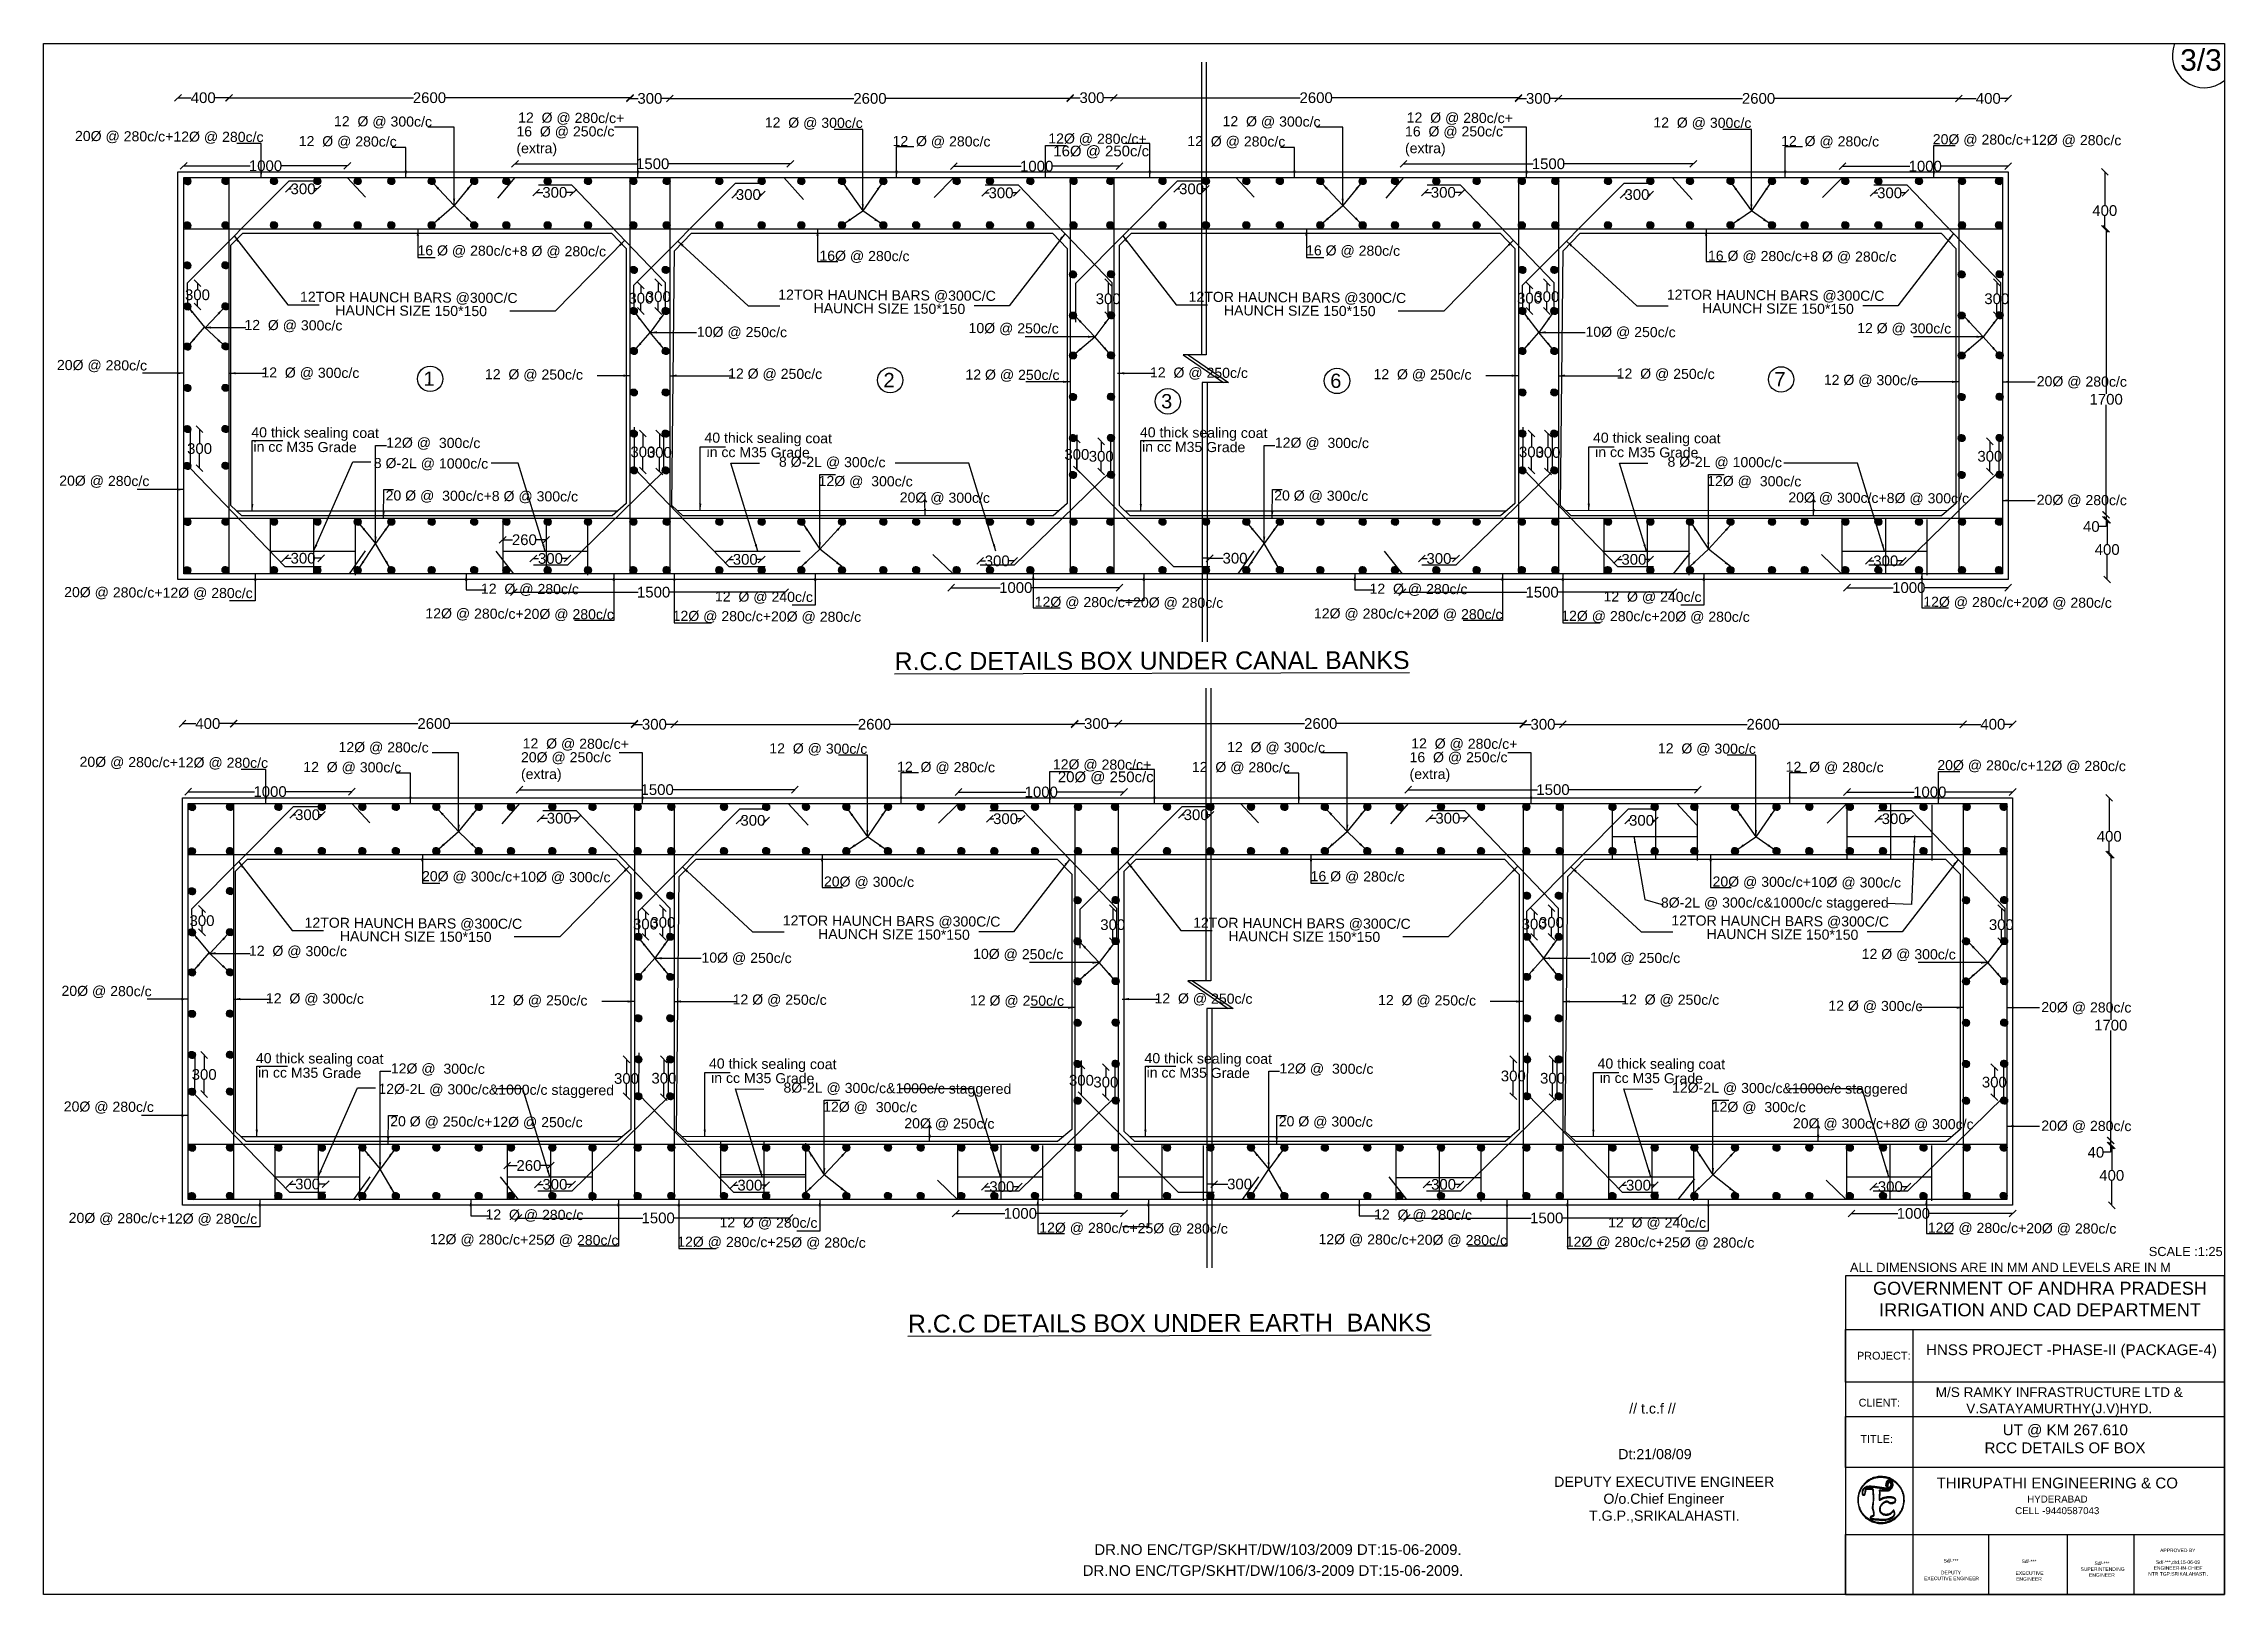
# Model space of a CAD drawing. Header units: millimetres. Extents: x 5124 to 6568637, y 2311 to 91879094.
# Drawn here: x 3760244 to 3790808, y 45934156 to 45955896 of the extents above; entities that cross this region are included whole.
import ezdxf

# ---------------------------------------------------------------- set-up
doc = ezdxf.new("R2010")
doc.units = ezdxf.units.MM
doc.header["$MEASUREMENT"] = 0
for name, color, linetype in [('DIMENSION', 7, 'Continuous'), ('DRAWING', 7, 'Continuous'), ('TEXT', 7, 'Continuous')]:
    doc.layers.add(name, color=color, linetype=linetype)
doc.styles.get("Standard").update_dxf_attribs({"font": 'arial.ttf', "height": 150})
doc.dimstyles.get("Standard").update_dxf_attribs({"dimtxt": 200, "dimasz": 110, "dimexe": 0.18, "dimexo": 0.0625, "dimgap": 0.09, "dimtad": 0, "dimtih": 1, "dimtoh": 1, "dimdec": 0, "dimzin": 0, "dimdsep": 46, "dimtxsty": 'Standard', "dimblk": 'OBLIQUE', "dimcen": 0.09, "dimse1": 1, "dimse2": 1, "dimadec": 0, "dimazin": 0, "dimtfac": 1, "dimtdec": 0, "dimtofl": 0, "dimtmove": 0, "dimatfit": 3, "dimfxl": 1, "dimtolj": 1, "dimtzin": 0, "dimarcsym": 0})

msp = doc.modelspace()

# ---------------------------------------------------------------- texts
at = {"layer": 'Defpoints', "char_height": 150, "width": 1383.765, "attachment_point": 1}
for s, insert in [('16Ø @ 250c/c', (3774395, 45954465.5)), ('20Ø @ 250c/c', (3774458.8, 45945692))]:
    msp.add_mtext(s, dxfattribs=dict(at, insert=insert))
at = {"layer": 'DRAWING'}
for s, height, p in [('12  Ø @ 300c/c ', 141.201, (3764313.4, 45954738.5)), ('12  Ø @ 280c/c+ ', 141.201, (3766893.9, 45954789.7)), ('12  Ø @ 300c/c ', 141.201, (3770351.1, 45954720.7)), ('12  Ø @ 300c/c ', 141.201, (3776767, 45954738.5)), ('12  Ø @ 280c/c+ ', 141.201, (3779347.5, 45954789.7)), ('12  Ø @ 300c/c ', 141.201, (3782804.7, 45954720.7)), ('20Ø @ 280c/c+12Ø @ 280c/c', 141.201, (3760683.6, 45954531.4)), ('12  Ø @ 280c/c ', 141.201, (3763819.4, 45954459.6)), ('12  Ø @ 280c/c ', 141.201, (3772141.5, 45954461.2)), ('12Ø @ 280c/c+', 141.201, (3774324.7, 45954496.4)), ('12  Ø @ 280c/c ', 141.201, (3776273, 45954459.6)), ('12  Ø @ 280c/c ', 141.201, (3784595.1, 45954461.2)), ('20Ø @ 280c/c+12Ø @ 280c/c', 141.201, (3786720.7, 45954485.6)), ('16 Ø @ 280c/c+8 Ø @ 280c/c', 141.201, (3765483.4, 45952928)), ('16Ø @ 280c/c ', 141.201, (3771116.5, 45952852.9)), ('16 Ø @ 280c/c ', 141.201, (3777937, 45952928)), ('16 Ø @ 280c/c+8 Ø @ 280c/c', 141.201, (3783570.1, 45952852.9)), ('12TOR HAUNCH BARS @300C/C', 141.201, (3763837.1, 45952277.2)), ('12TOR HAUNCH BARS @300C/C', 141.201, (3770539.5, 45952307.8)), ('12TOR HAUNCH BARS @300C/C', 141.201, (3776290.7, 45952277.2)), ('12TOR HAUNCH BARS @300C/C', 141.201, (3782993.1, 45952307.8)), ('12  Ø @ 300c/c ', 141.201, (3763057.7, 45951882.1)), (' HAUNCH SIZE 150*150', 141.201, (3764276.8, 45952087.9)), (' HAUNCH SIZE 150*150', 141.201, (3770979.2, 45952118.6)), (' HAUNCH SIZE 150*150', 141.201, (3776730.4, 45952087.9)), (' HAUNCH SIZE 150*150', 141.201, (3783432.8, 45952118.6)), ('10Ø @ 250c/c ', 141.201, (3769399.6, 45951786.7)), ('10Ø @ 250c/c ', 141.201, (3773207.1, 45951838.7)), ('10Ø @ 250c/c ', 141.201, (3781853.2, 45951786.7)), ('12 Ø @ 300c/c ', 141.201, (3785660.7, 45951838.7)), ('20Ø @ 280c/c ', 141.201, (3760430.3, 45951320.7)), ('12  Ø @ 300c/c ', 141.201, (3763295.9, 45951216.5)), ('1', 200, (3765567.7, 45951099.4)), ('12  Ø @ 250c/c ', 141.201, (3766429.1, 45951192)), ('12 Ø @ 250c/c ', 141.201, (3769836.9, 45951201)), ('2', 200, (3772014.6, 45951079.8)), ('12 Ø @ 250c/c ', 141.201, (3773163.3, 45951187.2)), ('12  Ø @ 250c/c ', 141.201, (3775749.5, 45951216.5)), ('6', 200, (3778276.2, 45951069.9)), ('12  Ø @ 250c/c ', 141.201, (3778882.7, 45951192)), ('12  Ø @ 250c/c ', 141.201, (3782290.5, 45951201)), ('7', 200, (3784500.6, 45951091.3)), ('12 Ø @ 300c/c ', 141.201, (3785193.7, 45951112.9)), ('20Ø @ 280c/c ', 141.201, (3788177.6, 45951092.8)), ('3', 200, (3775905.6, 45950783.6)), ('40 thick sealing coat', 141.201, (3763155.3, 45950377.2)), ('40 thick sealing coat', 141.201, (3775608.9, 45950377.2)), ('in cc M35 Grade', 141.201, (3763185.1, 45950175.9)), ('12Ø @  300c/c ', 141.201, (3765046, 45950233.1)), ('40 thick sealing coat', 141.201, (3769505.4, 45950302.2)), ('in cc M35 Grade', 141.201, (3769535.2, 45950100.9)), ('in cc M35 Grade', 141.201, (3775638.7, 45950175.9)), ('12Ø @  300c/c ', 141.201, (3777499.6, 45950233.1)), ('40 thick sealing coat', 141.201, (3781959, 45950302.2)), ('in cc M35 Grade', 141.201, (3781988.8, 45950100.9)), ('8 Ø-2L @ 1000c/c ', 141.201, (3764871.5, 45949946.3)), ('8 Ø-2L @ 300c/c ', 141.201, (3770549.3, 45949964.3)), ('8 Ø-2L @ 1000c/c ', 141.201, (3783002.9, 45949964.3)), ('20Ø @ 280c/c ', 141.201, (3760462.3, 45949699.8)), ('20 Ø @  300c/c+8 Ø @ 300c/c ', 141.201, (3765036.9, 45949492.4)), ('12Ø @  300c/c ', 141.201, (3771105.3, 45949695.6)), ('20Ø @ 300c/c ', 141.201, (3772242.7, 45949464.4)), ('20 Ø @ 300c/c ', 141.201, (3777490.5, 45949492.4)), ('12Ø @  300c/c ', 141.201, (3783558.9, 45949695.6)), ('20Ø @ 300c/c+8Ø @ 300c/c ', 141.201, (3784696.3, 45949464.4)), ('20Ø @ 280c/c ', 141.201, (3788177.6, 45949431.3)), ('20Ø @ 280c/c+12Ø @ 280c/c', 141.201, (3760531.5, 45948137.3)), ('12  Ø @ 280c/c ', 141.201, (3766373, 45948185.4)), ('12  Ø @ 240c/c ', 141.201, (3769652.8, 45948075.8)), ('12Ø @ 280c/c+20Ø @ 280c/c', 141.201, (3774134, 45948001.3)), ('12  Ø @ 280c/c ', 141.201, (3778826.6, 45948185.4)), ('12  Ø @ 240c/c ', 141.201, (3782106.4, 45948075.8)), ('12Ø @ 280c/c+20Ø @ 280c/c', 141.201, (3786587.6, 45948001.3)), ('12Ø @ 280c/c+20Ø @ 280c/c', 141.201, (3765594, 45947839.4)), ('12Ø @ 280c/c+20Ø @ 280c/c', 141.201, (3769059.8, 45947804.3)), ('12Ø @ 280c/c+20Ø @ 280c/c', 141.201, (3778047.6, 45947839.4)), ('12Ø @ 280c/c+20Ø @ 280c/c', 141.201, (3781513.4, 45947804.3)), ('20Ø @ 280c/c+12Ø @ 280c/c', 141.201, (3760747.3, 45945757.8)), ('12Ø @ 280c/c ', 141.201, (3764377.1, 45945964.9)), ('12  Ø @ 280c/c+ ', 141.201, (3766957.7, 45946016.2)), ('12  Ø @ 300c/c ', 141.201, (3770414.8, 45945947.2)), ('12  Ø @ 300c/c ', 141.201, (3776830.7, 45945964.9)), ('12  Ø @ 280c/c+ ', 141.201, (3779411.3, 45946016.2)), ('12  Ø @ 300c/c ', 141.201, (3782868.4, 45945947.2)), ('12  Ø @ 300c/c ', 141.201, (3763883.1, 45945686)), ('12  Ø @ 280c/c ', 141.201, (3772205.2, 45945687.7)), ('12Ø @ 280c/c+', 141.201, (3774388.4, 45945722.9)), ('12  Ø @ 280c/c ', 141.201, (3776336.7, 45945686)), ('12  Ø @ 280c/c ', 141.201, (3784658.8, 45945687.7)), ('20Ø @ 280c/c+12Ø @ 280c/c', 141.201, (3786784.5, 45945712.1)), ('20Ø @ 300c/c+10Ø @ 300c/c', 141.201, (3765547.1, 45944154.5)), ('20Ø @ 300c/c ', 141.201, (3771180.3, 45944079.3)), ('16 Ø @ 280c/c ', 141.201, (3778000.7, 45944154.5)), ('20Ø @ 300c/c+10Ø @ 300c/c', 141.201, (3783633.9, 45944079.3)), ('12TOR HAUNCH BARS @300C/C', 141.201, (3763900.8, 45943503.6)), ('12TOR HAUNCH BARS @300C/C', 141.201, (3770603.2, 45943534.3)), (' HAUNCH SIZE 150*150', 141.201, (3771042.9, 45943345.1)), ('12TOR HAUNCH BARS @300C/C', 141.201, (3776354.4, 45943503.6)), ('12TOR HAUNCH BARS @300C/C', 141.201, (3783056.8, 45943534.3)), (' HAUNCH SIZE 150*150', 141.201, (3783496.5, 45943345.1)), ('12  Ø @ 300c/c ', 141.201, (3763121.4, 45943108.6)), (' HAUNCH SIZE 150*150', 141.201, (3764340.6, 45943314.4)), ('10Ø @ 250c/c ', 141.201, (3769463.4, 45943013.1)), ('10Ø @ 250c/c ', 141.201, (3773270.8, 45943065.2)), (' HAUNCH SIZE 150*150', 141.201, (3776794.2, 45943314.4)), ('10Ø @ 250c/c ', 141.201, (3781917, 45943013.1)), ('12 Ø @ 300c/c ', 141.201, (3785724.4, 45943065.2)), ('20Ø @ 280c/c ', 141.201, (3760494, 45942547.1)), ('12  Ø @ 300c/c ', 141.201, (3763359.6, 45942443)), ('12  Ø @ 250c/c ', 141.201, (3766492.9, 45942418.5)), ('12 Ø @ 250c/c ', 141.201, (3769900.6, 45942427.4)), ('12 Ø @ 250c/c ', 141.201, (3773227, 45942413.6)), ('12  Ø @ 250c/c ', 141.201, (3775813.2, 45942443)), ('12  Ø @ 250c/c ', 141.201, (3778946.5, 45942418.5)), ('12  Ø @ 250c/c ', 141.201, (3782354.2, 45942427.4)), ('12 Ø @ 300c/c ', 141.201, (3785257.4, 45942339.4)), ('20Ø @ 280c/c ', 141.201, (3788241.3, 45942319.3)), ('40 thick sealing coat', 141.201, (3763219, 45941603.7)), ('40 thick sealing coat', 141.201, (3769569.1, 45941528.7)), ('40 thick sealing coat', 141.201, (3775672.6, 45941603.7)), ('40 thick sealing coat', 141.201, (3782022.7, 45941528.7)), ('in cc M35 Grade', 141.201, (3763248.9, 45941402.4)), ('12Ø @  300c/c ', 141.201, (3765109.7, 45941459.6)), ('in cc M35 Grade', 141.201, (3769599, 45941327.4)), ('8Ø-2L @ 300c/c&1000c/c staggered ', 141.201, (3770613, 45941190.7)), ('in cc M35 Grade', 141.201, (3775702.5, 45941402.4)), ('12Ø @  300c/c ', 141.201, (3777563.3, 45941459.6)), ('in cc M35 Grade', 141.201, (3782052.6, 45941327.4)), ('12Ø-2L @ 300c/c&1000c/c staggered ', 141.201, (3783066.6, 45941190.7)), ('20Ø @ 280c/c ', 141.201, (3760526, 45940926.2)), ('12Ø-2L @ 300c/c&1000c/c staggered ', 141.201, (3764935.3, 45941172.7)), ('12Ø @  300c/c ', 141.201, (3771169, 45940922.1)), ('12Ø @  300c/c ', 141.201, (3783622.6, 45940922.1)), ('20 Ø @ 250c/c+12Ø @ 250c/c ', 141.201, (3765100.7, 45940718.9)), ('20Ø @ 250c/c ', 141.201, (3772306.5, 45940690.9)), ('20 Ø @ 300c/c ', 141.201, (3777554.3, 45940718.9)), ('20Ø @ 300c/c+8Ø @ 300c/c ', 141.201, (3784760.1, 45940690.9)), ('20Ø @ 280c/c ', 141.201, (3788241.3, 45940657.8)), ('20Ø @ 280c/c+12Ø @ 280c/c', 141.201, (3760595.2, 45939363.8)), ('12  Ø @ 280c/c ', 141.201, (3766436.7, 45939411.8)), ('12  Ø @ 280c/c ', 141.201, (3778890.3, 45939411.8)), ('12Ø @ 280c/c+25Ø @ 280c/c', 141.201, (3765657.7, 45939065.9)), ('12  Ø @ 280c/c ', 141.201, (3769716.6, 45939302.3)), ('12Ø @ 280c/c+25Ø @ 280c/c', 141.201, (3774197.8, 45939227.7)), ('12Ø @ 280c/c+20Ø @ 280c/c', 141.201, (3778111.4, 45939065.9)), ('12  Ø @ 240c/c ', 141.201, (3782170.2, 45939302.3)), ('12Ø @ 280c/c+20Ø @ 280c/c', 141.201, (3786651.4, 45939227.7)), ('12Ø @ 280c/c+25Ø @ 280c/c', 141.201, (3769123.5, 45939030.8)), ('12Ø @ 280c/c+25Ø @ 280c/c', 141.201, (3781577.1, 45939030.8))]:
    msp.add_text(s, height=height, rotation=359.65712, dxfattribs=at).set_placement(p)
at = {"layer": 'DRAWING', "char_height": 141.201, "attachment_point": 1}
for s, insert, width in [('16  Ø @ 250c/c (extra)', (3766870.6, 45954736.2), 1705.202), ('16  Ø @ 250c/c (extra)', (3779324.2, 45954736.2), 1705.202), ('20Ø @ 250c/c (extra)', (3766934.4, 45945962.6), 1705.202), ('16  Ø @ 250c/c (extra)', (3779388, 45945962.6), 1705.202), ('8Ø-2L @ 300c/c&1000c/c staggered ', (3782910.6, 45943925.3), 3330.105)]:
    msp.add_mtext(s, dxfattribs=dict(at, insert=insert, width=width))
at = {"layer": 'TEXT'}
for s, height, p in [('3/3', 300, (3790188.8, 45955517)), ('SCALE :1:25', 128.197, (3789748.6, 45938898.6)), ('// t.c.f //', 142.497, (3782465.8, 45936691.3)), ('Dt:21/08/09', 142.497, (3782312, 45936051))]:
    msp.add_text(s, height=height, dxfattribs=at).set_placement(p)
for s, p in [('%%UR.C.C DETAILS BOX UNDER CANAL BANKS', (3772170.3, 45947112.4)), ('%%UR.C.C DETAILS BOX UNDER EARTH  BANKS', (3772357.3, 45937825.6))]:
    msp.add_text(s, height=250, rotation=0.1412, dxfattribs=at).set_placement(p)
at = {"layer": 'TEXT', "attachment_point": 1}
for s, insert, char_height, width in [('ALL DIMENSIONS ARE IN MM AND LEVELS ARE IN M', (3785560.2, 45938804.4), 128.197, 4574.885), ('PROJECT:', (3785658.4, 45937556.4), 108.73, 1014.522), ('\\pi7.7589;M/S RAMKY INFRASTRUCTURE LTD &\\P\\pi436.26;V.SATAYAMURTHY(J.V)HYD.', (3786753.4, 45937059.1), 136.501, 3461.458), ('CLIENT:', (3785681.4, 45936898.3), 108.73, 1014.522), ('\\pi1485.4;UT @ KM 267.610\\P\\pi1230.3;RCC DETAILS OF BOX', (3786216.1, 45936538.3), 151.348, 4698.259), ('TITLE:', (3785706.4, 45936388.7), 108.73, 589.62), ('\\pi551.98;DEPUTY EXECUTIVE ENGINEER\\P\\pi1243;O/o.Chief Engineer\\P\\pi1040.7;T.G.P.,SRIKALAHASTI.', (3780861.8, 45935805.8), 142.497, 4172.21), ('\\pi664.74;THIRUPATHI ENGINEERING & CO\\P\\pi1935.1;{\\H0.64302x;HYDERABAD\\P\\pi1766;CELL -9440587043}', (3786109.8, 45935792.8), 151.348, 4698.259), ('DR.NO ENC/TGP/SKHT/DW/103/2009 DT:15-06-2009. ', (3774970.7, 45934859), 150, 11909.349), ('\\pi1139.5;Sd/-***\\P\\pi1240.3;\\P\\pi1103.2;DEPUTY \\P\\pi845.6; EXECUTIVE ENGINEER', (3785732.5, 45934651.7), 49.422, 2480.639), ('\\pi1139.5;Sd/-***\\P\\pi1230.7; \\P\\pi1036.9; EXECUTIVE \\P\\pi1063.2;ENGINEER', (3786825.8, 45934643.8), 49.422, 2480.639), ('\\pi1139.5;Sd/-***\\P\\pi924.08; SUPERINTENDING  \\P\\pi1063.2;ENGINEER', (3787848.2, 45934617.5), 49.422, 2480.639), ('\\pi168.2;APPROVED BY\\P\\pi415.41;\\P\\pi109.51;Sd/-***,dtd,15-06-09 \\P\\pi78.341;ENGINEER-IN-CHIEF\\P\\pi2.8767;NTR TGP:SRIKALAHASTI.', (3789738.5, 45934797.6), 49.422, 830.825), ('DR.NO ENC/TGP/SKHT/DW/106/3-2009 DT:15-06-2009.', (3774807.3, 45934565.2), 150, 11101.32)]:
    msp.add_mtext(s, dxfattribs=dict(at, insert=insert, char_height=char_height, width=width))
at = {"layer": 'TEXT', "color": 7, "width": 5179.51, "attachment_point": 5}
for s, insert, char_height in [('GOVERNMENT OF ANDHRA PRADESH\\PIRRIGATION AND CAD DEPARTMENT', (3788223.5, 45938294.8), 181.618), ('HNSS PROJECT -PHASE-II (PACKAGE-4)', (3788664.9, 45937562.6), 151.348)]:
    msp.add_mtext(s, dxfattribs=dict(at, insert=insert, char_height=char_height))

# ---------------------------------------------------------------- blocks, each defined once
blk = doc.blocks.new('_Oblique')
at = {"color": 0, "linetype": 'ByBlock', "lineweight": -2}
blk.add_line((-0.5, -0.5), (0.5, 0.5), dxfattribs=at)
blk = doc.blocks.new('*D65')
at = {"layer": 'Defpoints', "color": 0}
for p in [(3764501, 45954183), (3762207, 45954018), (3764501, 45954018)]:
    blk.add_point(p, dxfattribs=at)
at = {"layer": 'DIMENSION', "color": 0, "lineweight": -2}
for p, q in [((3762207, 45954183), (3763137, 45954183)), ((3764501, 45954183), (3763571, 45954183))]:
    blk.add_line(p, q, dxfattribs=at)
at = {"layer": 'DIMENSION', "color": 0, "lineweight": -2, "xscale": 95, "yscale": 95, "zscale": 95, "rotation": 180}
blk.add_blockref('_Oblique', (3762207, 45954183), dxfattribs=at)
at = {"layer": 'DIMENSION', "color": 0, "lineweight": -2, "xscale": 95, "yscale": 95, "zscale": 95}
blk.add_blockref('_Oblique', (3764501, 45954183), dxfattribs=at)
at = {"layer": 'DIMENSION', "color": 0, "insert": (3763354, 45954183), "char_height": 150, "attachment_point": 5}
blk.add_mtext('\\A1;1000', dxfattribs=at)
blk = doc.blocks.new('*D66')
at = {"layer": 'Defpoints', "color": 0}
for p in [(3762845, 45955137), (3762127, 45954098), (3762845, 45954098)]:
    blk.add_point(p, dxfattribs=at)
at = {"layer": 'DIMENSION', "color": 0, "lineweight": -2}
for p, q in [((3762127, 45955137), (3762313, 45955137)), ((3762845, 45955137), (3762650, 45955137))]:
    blk.add_line(p, q, dxfattribs=at)
at = {"layer": 'DIMENSION', "color": 0, "lineweight": -2, "xscale": 95, "yscale": 95, "zscale": 95, "rotation": 180}
blk.add_blockref('_Oblique', (3762127, 45955137), dxfattribs=at)
at = {"layer": 'DIMENSION', "color": 0, "lineweight": -2, "xscale": 95, "yscale": 95, "zscale": 95}
blk.add_blockref('_Oblique', (3762845, 45955137), dxfattribs=at)
at = {"layer": 'DIMENSION', "color": 0, "insert": (3762481, 45955137), "char_height": 150, "attachment_point": 5}
blk.add_mtext('\\A1;400', dxfattribs=at)
blk = doc.blocks.new('*D67')
at = {"layer": 'Defpoints', "color": 0}
for p in [(3768462, 45955137), (3762842, 45954018), (3768462, 45954018)]:
    blk.add_point(p, dxfattribs=at)
at = {"layer": 'DIMENSION', "color": 0, "lineweight": -2}
for p, q in [((3762842, 45955137), (3765427, 45955137)), ((3768462, 45955137), (3765877, 45955137))]:
    blk.add_line(p, q, dxfattribs=at)
at = {"layer": 'DIMENSION', "color": 0, "lineweight": -2, "xscale": 95, "yscale": 95, "zscale": 95, "rotation": 180}
blk.add_blockref('_Oblique', (3762842, 45955137), dxfattribs=at)
at = {"layer": 'DIMENSION', "color": 0, "lineweight": -2, "xscale": 95, "yscale": 95, "zscale": 95}
blk.add_blockref('_Oblique', (3768462, 45955137), dxfattribs=at)
at = {"layer": 'DIMENSION', "color": 0, "insert": (3765652, 45955137), "char_height": 150, "attachment_point": 5}
blk.add_mtext('\\A1;2600', dxfattribs=at)
blk = doc.blocks.new('*D68')
at = {"layer": 'Defpoints', "color": 0}
for p in [(3769020, 45955127), (3768462, 45954018), (3769020, 45954018)]:
    blk.add_point(p, dxfattribs=at)
at = {"layer": 'DIMENSION', "color": 0, "lineweight": -2}
for p, q in [((3768462, 45955127), (3768575, 45955127)), ((3769020, 45955127), (3768906, 45955127))]:
    blk.add_line(p, q, dxfattribs=at)
at = {"layer": 'DIMENSION', "color": 0, "lineweight": -2, "xscale": 95, "yscale": 95, "zscale": 95, "rotation": 180}
blk.add_blockref('_Oblique', (3768462, 45955127), dxfattribs=at)
at = {"layer": 'DIMENSION', "color": 0, "lineweight": -2, "xscale": 95, "yscale": 95, "zscale": 95}
blk.add_blockref('_Oblique', (3769020, 45955127), dxfattribs=at)
at = {"layer": 'DIMENSION', "color": 0, "insert": (3768741, 45955127), "char_height": 150, "attachment_point": 5}
blk.add_mtext('\\A1;300', dxfattribs=at)
blk = doc.blocks.new('*D69')
at = {"layer": 'Defpoints', "color": 0}
for p in [(3774631, 45955127), (3769020, 45953993), (3774631, 45954018)]:
    blk.add_point(p, dxfattribs=at)
at = {"layer": 'DIMENSION', "color": 0, "lineweight": -2}
for p, q in [((3769020, 45955127), (3771600, 45955127)), ((3774631, 45955127), (3772051, 45955127))]:
    blk.add_line(p, q, dxfattribs=at)
at = {"layer": 'DIMENSION', "color": 0, "lineweight": -2, "xscale": 95, "yscale": 95, "zscale": 95, "rotation": 180}
blk.add_blockref('_Oblique', (3769020, 45955127), dxfattribs=at)
at = {"layer": 'DIMENSION', "color": 0, "lineweight": -2, "xscale": 95, "yscale": 95, "zscale": 95}
blk.add_blockref('_Oblique', (3774631, 45955127), dxfattribs=at)
at = {"layer": 'DIMENSION', "color": 0, "insert": (3771825, 45955127), "char_height": 150, "attachment_point": 5}
blk.add_mtext('\\A1;2600', dxfattribs=at)
blk = doc.blocks.new('*D70')
at = {"layer": 'Defpoints', "color": 0}
for p in [(3770709, 45954211), (3766851, 45954018), (3770709, 45954018)]:
    blk.add_point(p, dxfattribs=at)
at = {"layer": 'DIMENSION', "color": 0, "lineweight": -2}
for p, q in [((3766851, 45954211), (3768563, 45954211)), ((3770709, 45954211), (3768996, 45954211))]:
    blk.add_line(p, q, dxfattribs=at)
at = {"layer": 'DIMENSION', "color": 0, "lineweight": -2, "xscale": 95, "yscale": 95, "zscale": 95, "rotation": 180}
blk.add_blockref('_Oblique', (3766851, 45954211), dxfattribs=at)
at = {"layer": 'DIMENSION', "color": 0, "lineweight": -2, "xscale": 95, "yscale": 95, "zscale": 95}
blk.add_blockref('_Oblique', (3770709, 45954211), dxfattribs=at)
at = {"layer": 'DIMENSION', "color": 0, "insert": (3768780, 45954211), "char_height": 150, "attachment_point": 5}
blk.add_mtext('\\A1;1500', dxfattribs=at)
blk = doc.blocks.new('*D71')
at = {"layer": 'Defpoints', "color": 0}
for p in [(3769936, 45953936), (3770307, 45953921), (3769936, 45953779)]:
    blk.add_point(p, dxfattribs=at)
at = {"layer": 'DIMENSION', "color": 0, "lineweight": -2}
for p, q in [((3769936, 45953779), (3769956, 45953779)), ((3770307, 45953779), (3770287, 45953779))]:
    blk.add_line(p, q, dxfattribs=at)
at = {"layer": 'DIMENSION', "color": 0, "lineweight": -2, "xscale": 95, "yscale": 95, "zscale": 95, "rotation": 180}
blk.add_blockref('_Oblique', (3769936, 45953779), dxfattribs=at)
at = {"layer": 'DIMENSION', "color": 0, "lineweight": -2, "xscale": 95, "yscale": 95, "zscale": 95}
blk.add_blockref('_Oblique', (3770307, 45953779), dxfattribs=at)
at = {"layer": 'DIMENSION', "color": 0, "insert": (3770121, 45953779), "char_height": 150, "attachment_point": 5}
blk.add_mtext('\\A1;300', dxfattribs=at)
blk = doc.blocks.new('*D72')
at = {"layer": 'Defpoints', "color": 0}
for p in [(3767147, 45953911), (3767668, 45953891), (3767668, 45953810)]:
    blk.add_point(p, dxfattribs=at)
at = {"layer": 'DIMENSION', "color": 0, "lineweight": -2}
for p, q in [((3767147, 45953810), (3767242, 45953810)), ((3767668, 45953810), (3767573, 45953810))]:
    blk.add_line(p, q, dxfattribs=at)
at = {"layer": 'DIMENSION', "color": 0, "lineweight": -2, "xscale": 95, "yscale": 95, "zscale": 95, "rotation": 180}
blk.add_blockref('_Oblique', (3767147, 45953810), dxfattribs=at)
at = {"layer": 'DIMENSION', "color": 0, "lineweight": -2, "xscale": 95, "yscale": 95, "zscale": 95}
blk.add_blockref('_Oblique', (3767668, 45953810), dxfattribs=at)
at = {"layer": 'DIMENSION', "color": 0, "insert": (3767408, 45953810), "char_height": 150, "attachment_point": 5}
blk.add_mtext('\\A1;300', dxfattribs=at)
blk = doc.blocks.new('*D73')
at = {"layer": 'Defpoints', "color": 0}
for p in [(3763680, 45953969), (3764080, 45953969), (3764080, 45953859)]:
    blk.add_point(p, dxfattribs=at)
at = {"layer": 'DIMENSION', "color": 0, "lineweight": -2}
for p, q in [((3763680, 45953859), (3763714, 45953859)), ((3764080, 45953859), (3764045, 45953859))]:
    blk.add_line(p, q, dxfattribs=at)
at = {"layer": 'DIMENSION', "color": 0, "lineweight": -2, "xscale": 95, "yscale": 95, "zscale": 95, "rotation": 180}
blk.add_blockref('_Oblique', (3763680, 45953859), dxfattribs=at)
at = {"layer": 'DIMENSION', "color": 0, "lineweight": -2, "xscale": 95, "yscale": 95, "zscale": 95}
blk.add_blockref('_Oblique', (3764080, 45953859), dxfattribs=at)
at = {"layer": 'DIMENSION', "color": 0, "insert": (3763880, 45953859), "char_height": 150, "attachment_point": 5}
blk.add_mtext('\\A1;300', dxfattribs=at)
blk = doc.blocks.new('*D74')
at = {"layer": 'Defpoints', "color": 0}
for p in [(3762255, 45952537), (3762400, 45952537), (3762260, 45952210)]:
    blk.add_point(p, dxfattribs=at)
at = {"layer": 'DIMENSION', "color": 0, "lineweight": -2}
for p, q in [((3762400, 45952537), (3762400, 45952450)), ((3762400, 45952210), (3762400, 45952297))]:
    blk.add_line(p, q, dxfattribs=at)
at = {"layer": 'DIMENSION', "color": 0, "lineweight": -2, "xscale": 95, "yscale": 95, "zscale": 95}
for p, rotation in [((3762400, 45952537), 90), ((3762400, 45952210), 270)]:
    blk.add_blockref('_Oblique', p, dxfattribs=dict(at, rotation=rotation))
at = {"layer": 'DIMENSION', "color": 0, "insert": (3762400, 45952374), "char_height": 150, "attachment_point": 5}
blk.add_mtext('\\A1;300', dxfattribs=at)
blk = doc.blocks.new('*D75')
at = {"layer": 'Defpoints', "color": 0}
for p in [(3762309, 45950492), (3762297, 45949943), (3762430, 45949943)]:
    blk.add_point(p, dxfattribs=at)
at = {"layer": 'DIMENSION', "color": 0, "lineweight": -2}
for p, q in [((3762430, 45950492), (3762430, 45950294)), ((3762430, 45949943), (3762430, 45950141))]:
    blk.add_line(p, q, dxfattribs=at)
at = {"layer": 'DIMENSION', "color": 0, "lineweight": -2, "xscale": 95, "yscale": 95, "zscale": 95}
for p, rotation in [((3762430, 45950492), 90), ((3762430, 45949943), 270)]:
    blk.add_blockref('_Oblique', p, dxfattribs=dict(at, rotation=rotation))
at = {"layer": 'DIMENSION', "color": 0, "insert": (3762430, 45950218), "char_height": 150, "attachment_point": 5}
blk.add_mtext('\\A1;300', dxfattribs=at)
blk = doc.blocks.new('*D76')
at = {"layer": 'Defpoints', "color": 0}
for p in [(3763627, 45948681), (3763627, 45948566), (3764133, 45948566)]:
    blk.add_point(p, dxfattribs=at)
at = {"layer": 'DIMENSION', "color": 0, "lineweight": -2}
for p, q in [((3763627, 45948681), (3763715, 45948681)), ((3764133, 45948681), (3764046, 45948681))]:
    blk.add_line(p, q, dxfattribs=at)
at = {"layer": 'DIMENSION', "color": 0, "lineweight": -2, "xscale": 95, "yscale": 95, "zscale": 95, "rotation": 180}
blk.add_blockref('_Oblique', (3763627, 45948681), dxfattribs=at)
at = {"layer": 'DIMENSION', "color": 0, "lineweight": -2, "xscale": 95, "yscale": 95, "zscale": 95}
blk.add_blockref('_Oblique', (3764133, 45948681), dxfattribs=at)
at = {"layer": 'DIMENSION', "color": 0, "insert": (3763880, 45948681), "char_height": 150, "attachment_point": 5}
blk.add_mtext('\\A1;300', dxfattribs=at)
blk = doc.blocks.new('*D77')
at = {"layer": 'Defpoints', "color": 0}
for p in [(3767108, 45948677), (3767108, 45948583), (3767585, 45948583)]:
    blk.add_point(p, dxfattribs=at)
at = {"layer": 'DIMENSION', "color": 0, "lineweight": -2}
for p, q in [((3767108, 45948677), (3767181, 45948677)), ((3767585, 45948677), (3767512, 45948677))]:
    blk.add_line(p, q, dxfattribs=at)
at = {"layer": 'DIMENSION', "color": 0, "lineweight": -2, "xscale": 95, "yscale": 95, "zscale": 95, "rotation": 180}
blk.add_blockref('_Oblique', (3767108, 45948677), dxfattribs=at)
at = {"layer": 'DIMENSION', "color": 0, "lineweight": -2, "xscale": 95, "yscale": 95, "zscale": 95}
blk.add_blockref('_Oblique', (3767585, 45948677), dxfattribs=at)
at = {"layer": 'DIMENSION', "color": 0, "insert": (3767347, 45948677), "char_height": 150, "attachment_point": 5}
blk.add_mtext('\\A1;300', dxfattribs=at)
blk = doc.blocks.new('*D78')
at = {"layer": 'Defpoints', "color": 0}
for p in [(3768516, 45950429), (3768516, 45949913), (3768643, 45949913)]:
    blk.add_point(p, dxfattribs=at)
at = {"layer": 'DIMENSION', "color": 0, "lineweight": -2}
for p, q in [((3768643, 45950429), (3768643, 45950248)), ((3768643, 45949913), (3768643, 45950094))]:
    blk.add_line(p, q, dxfattribs=at)
at = {"layer": 'DIMENSION', "color": 0, "lineweight": -2, "xscale": 95, "yscale": 95, "zscale": 95}
for p, rotation in [((3768643, 45950429), 90), ((3768643, 45949913), 270)]:
    blk.add_blockref('_Oblique', p, dxfattribs=dict(at, rotation=rotation))
at = {"layer": 'DIMENSION', "color": 0, "insert": (3768643, 45950171), "char_height": 150, "attachment_point": 5}
blk.add_mtext('\\A1;300', dxfattribs=at)
blk = doc.blocks.new('*D79')
at = {"layer": 'Defpoints', "color": 0}
for p in [(3768874, 45950429), (3768963, 45950429), (3768933, 45949899)]:
    blk.add_point(p, dxfattribs=at)
at = {"layer": 'DIMENSION', "color": 0, "lineweight": -2}
for p, q in [((3768874, 45950429), (3768874, 45950241)), ((3768874, 45949899), (3768874, 45950087))]:
    blk.add_line(p, q, dxfattribs=at)
at = {"layer": 'DIMENSION', "color": 0, "lineweight": -2, "xscale": 95, "yscale": 95, "zscale": 95}
for p, rotation in [((3768874, 45950429), 90), ((3768874, 45949899), 270)]:
    blk.add_blockref('_Oblique', p, dxfattribs=dict(at, rotation=rotation))
at = {"layer": 'DIMENSION', "color": 0, "insert": (3768874, 45950164), "char_height": 150, "attachment_point": 5}
blk.add_mtext('\\A1;300', dxfattribs=at)
blk = doc.blocks.new('*D80')
at = {"layer": 'Defpoints', "color": 0}
for p in [(3768511, 45952504), (3768615, 45952504), (3768516, 45952148)]:
    blk.add_point(p, dxfattribs=at)
at = {"layer": 'DIMENSION', "color": 0, "lineweight": -2}
for p, q in [((3768615, 45952504), (3768615, 45952402)), ((3768615, 45952148), (3768615, 45952249))]:
    blk.add_line(p, q, dxfattribs=at)
at = {"layer": 'DIMENSION', "color": 0, "lineweight": -2, "xscale": 95, "yscale": 95, "zscale": 95}
for p, rotation in [((3768615, 45952504), 90), ((3768615, 45952148), 270)]:
    blk.add_blockref('_Oblique', p, dxfattribs=dict(at, rotation=rotation))
at = {"layer": 'DIMENSION', "color": 0, "insert": (3768615, 45952326), "char_height": 150, "attachment_point": 5}
blk.add_mtext('\\A1;300', dxfattribs=at)
blk = doc.blocks.new('*D81')
at = {"layer": 'Defpoints', "color": 0}
for p in [(3768955, 45952549), (3768859, 45952148), (3768963, 45952148)]:
    blk.add_point(p, dxfattribs=at)
at = {"layer": 'DIMENSION', "color": 0, "lineweight": -2}
for p, q in [((3768859, 45952549), (3768859, 45952425)), ((3768859, 45952148), (3768859, 45952272))]:
    blk.add_line(p, q, dxfattribs=at)
at = {"layer": 'DIMENSION', "color": 0, "lineweight": -2, "xscale": 95, "yscale": 95, "zscale": 95}
for p, rotation in [((3768859, 45952549), 90), ((3768859, 45952148), 270)]:
    blk.add_blockref('_Oblique', p, dxfattribs=dict(at, rotation=rotation))
at = {"layer": 'DIMENSION', "color": 0, "insert": (3768859, 45952348), "char_height": 150, "attachment_point": 5}
blk.add_mtext('\\A1;300', dxfattribs=at)
blk = doc.blocks.new('*D82')
at = {"layer": 'Defpoints', "color": 0}
for p in [(3773440, 45953918), (3773884, 45953918), (3773884, 45953803)]:
    blk.add_point(p, dxfattribs=at)
at = {"layer": 'DIMENSION', "color": 0, "lineweight": -2}
for p, q in [((3773440, 45953803), (3773496, 45953803)), ((3773884, 45953803), (3773827, 45953803))]:
    blk.add_line(p, q, dxfattribs=at)
at = {"layer": 'DIMENSION', "color": 0, "lineweight": -2, "xscale": 95, "yscale": 95, "zscale": 95, "rotation": 180}
blk.add_blockref('_Oblique', (3773440, 45953803), dxfattribs=at)
at = {"layer": 'DIMENSION', "color": 0, "lineweight": -2, "xscale": 95, "yscale": 95, "zscale": 95}
blk.add_blockref('_Oblique', (3773884, 45953803), dxfattribs=at)
at = {"layer": 'DIMENSION', "color": 0, "insert": (3773662, 45953803), "char_height": 150, "attachment_point": 5}
blk.add_mtext('\\A1;300', dxfattribs=at)
blk = doc.blocks.new('*D83')
at = {"layer": 'Defpoints', "color": 0}
for p in [(3775323, 45954177), (3773001, 45954018), (3775323, 45953969)]:
    blk.add_point(p, dxfattribs=at)
at = {"layer": 'DIMENSION', "color": 0, "lineweight": -2}
for p, q in [((3773001, 45954177), (3773945, 45954177)), ((3775323, 45954177), (3774379, 45954177))]:
    blk.add_line(p, q, dxfattribs=at)
at = {"layer": 'DIMENSION', "color": 0, "lineweight": -2, "xscale": 95, "yscale": 95, "zscale": 95, "rotation": 180}
blk.add_blockref('_Oblique', (3773001, 45954177), dxfattribs=at)
at = {"layer": 'DIMENSION', "color": 0, "lineweight": -2, "xscale": 95, "yscale": 95, "zscale": 95}
blk.add_blockref('_Oblique', (3775323, 45954177), dxfattribs=at)
at = {"layer": 'DIMENSION', "color": 0, "insert": (3774162, 45954177), "char_height": 150, "attachment_point": 5}
blk.add_mtext('\\A1;1000', dxfattribs=at)
blk = doc.blocks.new('*D84')
at = {"layer": 'Defpoints', "color": 0}
for p in [(3775215, 45952549), (3775164, 45952087), (3775204, 45952087)]:
    blk.add_point(p, dxfattribs=at)
at = {"layer": 'DIMENSION', "color": 0, "lineweight": -2}
for p, q in [((3775164, 45952549), (3775164, 45952395)), ((3775164, 45952087), (3775164, 45952241))]:
    blk.add_line(p, q, dxfattribs=at)
at = {"layer": 'DIMENSION', "color": 0, "lineweight": -2, "xscale": 95, "yscale": 95, "zscale": 95}
for p, rotation in [((3775164, 45952549), 90), ((3775164, 45952087), 270)]:
    blk.add_blockref('_Oblique', p, dxfattribs=dict(at, rotation=rotation))
at = {"layer": 'DIMENSION', "color": 0, "insert": (3775164, 45952318), "char_height": 150, "attachment_point": 5}
blk.add_mtext('\\A1;300', dxfattribs=at)
blk = doc.blocks.new('*D85')
at = {"layer": 'Defpoints', "color": 0}
for p in [(3775067, 45950320), (3775204, 45950320), (3775195, 45949899)]:
    blk.add_point(p, dxfattribs=at)
at = {"layer": 'DIMENSION', "color": 0, "lineweight": -2}
for p, q in [((3775067, 45950320), (3775067, 45950186)), ((3775067, 45949899), (3775067, 45950033))]:
    blk.add_line(p, q, dxfattribs=at)
at = {"layer": 'DIMENSION', "color": 0, "lineweight": -2, "xscale": 95, "yscale": 95, "zscale": 95}
for p, rotation in [((3775067, 45950320), 90), ((3775067, 45949899), 270)]:
    blk.add_blockref('_Oblique', p, dxfattribs=dict(at, rotation=rotation))
at = {"layer": 'DIMENSION', "color": 0, "insert": (3775067, 45950110), "char_height": 150, "attachment_point": 5}
blk.add_mtext('\\A1;300', dxfattribs=at)
blk = doc.blocks.new('*D86')
at = {"layer": 'Defpoints', "color": 0}
for p in [(3773370, 45948644), (3773370, 45948583), (3773847, 45948583)]:
    blk.add_point(p, dxfattribs=at)
at = {"layer": 'DIMENSION', "color": 0, "lineweight": -2}
for p, q in [((3773370, 45948644), (3773443, 45948644)), ((3773847, 45948644), (3773774, 45948644))]:
    blk.add_line(p, q, dxfattribs=at)
at = {"layer": 'DIMENSION', "color": 0, "lineweight": -2, "xscale": 95, "yscale": 95, "zscale": 95, "rotation": 180}
blk.add_blockref('_Oblique', (3773370, 45948644), dxfattribs=at)
at = {"layer": 'DIMENSION', "color": 0, "lineweight": -2, "xscale": 95, "yscale": 95, "zscale": 95}
blk.add_blockref('_Oblique', (3773847, 45948644), dxfattribs=at)
at = {"layer": 'DIMENSION', "color": 0, "insert": (3773609, 45948644), "char_height": 150, "attachment_point": 5}
blk.add_mtext('\\A1;300', dxfattribs=at)
blk = doc.blocks.new('*D87')
at = {"layer": 'Defpoints', "color": 0}
for p in [(3772963, 45948464), (3775323, 45948384), (3775323, 45948269)]:
    blk.add_point(p, dxfattribs=at)
at = {"layer": 'DIMENSION', "color": 0, "lineweight": -2}
for p, q in [((3772963, 45948269), (3773652, 45948269)), ((3775323, 45948269), (3774086, 45948269))]:
    blk.add_line(p, q, dxfattribs=at)
at = {"layer": 'DIMENSION', "color": 0, "lineweight": -2, "xscale": 95, "yscale": 95, "zscale": 95, "rotation": 180}
blk.add_blockref('_Oblique', (3772963, 45948269), dxfattribs=at)
at = {"layer": 'DIMENSION', "color": 0, "lineweight": -2, "xscale": 95, "yscale": 95, "zscale": 95}
blk.add_blockref('_Oblique', (3775323, 45948269), dxfattribs=at)
at = {"layer": 'DIMENSION', "color": 0, "insert": (3773869, 45948269), "char_height": 150, "attachment_point": 5}
blk.add_mtext('\\A1;1000', dxfattribs=at)
blk = doc.blocks.new('*D88')
at = {"layer": 'Defpoints', "color": 0}
for p in [(3766834, 45948464), (3770634, 45948464), (3770634, 45948205)]:
    blk.add_point(p, dxfattribs=at)
at = {"layer": 'DIMENSION', "color": 0, "lineweight": -2}
for p, q in [((3766834, 45948205), (3768576, 45948205)), ((3770634, 45948205), (3769010, 45948205))]:
    blk.add_line(p, q, dxfattribs=at)
at = {"layer": 'DIMENSION', "color": 0, "lineweight": -2, "xscale": 95, "yscale": 95, "zscale": 95, "rotation": 180}
blk.add_blockref('_Oblique', (3766834, 45948205), dxfattribs=at)
at = {"layer": 'DIMENSION', "color": 0, "lineweight": -2, "xscale": 95, "yscale": 95, "zscale": 95}
blk.add_blockref('_Oblique', (3770634, 45948205), dxfattribs=at)
at = {"layer": 'DIMENSION', "color": 0, "insert": (3768793, 45948205), "char_height": 150, "attachment_point": 5}
blk.add_mtext('\\A1;1500', dxfattribs=at)
blk = doc.blocks.new('*D89')
at = {"layer": 'Defpoints', "color": 0}
for p in [(3770308, 45948665), (3769849, 45948566), (3770308, 45948564)]:
    blk.add_point(p, dxfattribs=at)
at = {"layer": 'DIMENSION', "color": 0, "lineweight": -2}
for p, q in [((3769849, 45948665), (3769913, 45948665)), ((3770308, 45948665), (3770244, 45948665))]:
    blk.add_line(p, q, dxfattribs=at)
at = {"layer": 'DIMENSION', "color": 0, "lineweight": -2, "xscale": 95, "yscale": 95, "zscale": 95, "rotation": 180}
blk.add_blockref('_Oblique', (3769849, 45948665), dxfattribs=at)
at = {"layer": 'DIMENSION', "color": 0, "lineweight": -2, "xscale": 95, "yscale": 95, "zscale": 95}
blk.add_blockref('_Oblique', (3770308, 45948665), dxfattribs=at)
at = {"layer": 'DIMENSION', "color": 0, "insert": (3770078, 45948665), "char_height": 150, "attachment_point": 5}
blk.add_mtext('\\A1;300', dxfattribs=at)
blk = doc.blocks.new('*D91')
at = {"layer": 'Defpoints', "color": 0}
for p in [(3780915, 45955137), (3775242, 45954018), (3780915, 45954018)]:
    blk.add_point(p, dxfattribs=at)
at = {"layer": 'DIMENSION', "color": 0, "lineweight": -2}
for p, q in [((3775242, 45955137), (3777854, 45955137)), ((3780915, 45955137), (3778304, 45955137))]:
    blk.add_line(p, q, dxfattribs=at)
at = {"layer": 'DIMENSION', "color": 0, "lineweight": -2, "xscale": 95, "yscale": 95, "zscale": 95, "rotation": 180}
blk.add_blockref('_Oblique', (3775242, 45955137), dxfattribs=at)
at = {"layer": 'DIMENSION', "color": 0, "lineweight": -2, "xscale": 95, "yscale": 95, "zscale": 95}
blk.add_blockref('_Oblique', (3780915, 45955137), dxfattribs=at)
at = {"layer": 'DIMENSION', "color": 0, "insert": (3778079, 45955137), "char_height": 150, "attachment_point": 5}
blk.add_mtext('\\A1;2600', dxfattribs=at)
blk = doc.blocks.new('*D92')
at = {"layer": 'Defpoints', "color": 0}
for p in [(3781473, 45955127), (3780915, 45954018), (3781473, 45954018)]:
    blk.add_point(p, dxfattribs=at)
at = {"layer": 'DIMENSION', "color": 0, "lineweight": -2}
for p, q in [((3780915, 45955127), (3781029, 45955127)), ((3781473, 45955127), (3781360, 45955127))]:
    blk.add_line(p, q, dxfattribs=at)
at = {"layer": 'DIMENSION', "color": 0, "lineweight": -2, "xscale": 95, "yscale": 95, "zscale": 95, "rotation": 180}
blk.add_blockref('_Oblique', (3780915, 45955127), dxfattribs=at)
at = {"layer": 'DIMENSION', "color": 0, "lineweight": -2, "xscale": 95, "yscale": 95, "zscale": 95}
blk.add_blockref('_Oblique', (3781473, 45955127), dxfattribs=at)
at = {"layer": 'DIMENSION', "color": 0, "insert": (3781194, 45955127), "char_height": 150, "attachment_point": 5}
blk.add_mtext('\\A1;300', dxfattribs=at)
blk = doc.blocks.new('*D93')
at = {"layer": 'Defpoints', "color": 0}
for p in [(3787085, 45955127), (3781473, 45953993), (3787085, 45954018)]:
    blk.add_point(p, dxfattribs=at)
at = {"layer": 'DIMENSION', "color": 0, "lineweight": -2}
for p, q in [((3781473, 45955127), (3784054, 45955127)), ((3787085, 45955127), (3784504, 45955127))]:
    blk.add_line(p, q, dxfattribs=at)
at = {"layer": 'DIMENSION', "color": 0, "lineweight": -2, "xscale": 95, "yscale": 95, "zscale": 95, "rotation": 180}
blk.add_blockref('_Oblique', (3781473, 45955127), dxfattribs=at)
at = {"layer": 'DIMENSION', "color": 0, "lineweight": -2, "xscale": 95, "yscale": 95, "zscale": 95}
blk.add_blockref('_Oblique', (3787085, 45955127), dxfattribs=at)
at = {"layer": 'DIMENSION', "color": 0, "insert": (3784279, 45955127), "char_height": 150, "attachment_point": 5}
blk.add_mtext('\\A1;2600', dxfattribs=at)
blk = doc.blocks.new('*D94')
at = {"layer": 'Defpoints', "color": 0}
for p in [(3783365, 45954211), (3779304, 45954018), (3783365, 45954018)]:
    blk.add_point(p, dxfattribs=at)
at = {"layer": 'DIMENSION', "color": 0, "lineweight": -2}
for p, q in [((3779304, 45954211), (3781118, 45954211)), ((3783365, 45954211), (3781551, 45954211))]:
    blk.add_line(p, q, dxfattribs=at)
at = {"layer": 'DIMENSION', "color": 0, "lineweight": -2, "xscale": 95, "yscale": 95, "zscale": 95, "rotation": 180}
blk.add_blockref('_Oblique', (3779304, 45954211), dxfattribs=at)
at = {"layer": 'DIMENSION', "color": 0, "lineweight": -2, "xscale": 95, "yscale": 95, "zscale": 95}
blk.add_blockref('_Oblique', (3783365, 45954211), dxfattribs=at)
at = {"layer": 'DIMENSION', "color": 0, "insert": (3781334, 45954211), "char_height": 150, "attachment_point": 5}
blk.add_mtext('\\A1;1500', dxfattribs=at)
blk = doc.blocks.new('*D95')
at = {"layer": 'Defpoints', "color": 0}
for p in [(3782389, 45953936), (3782761, 45953921), (3782389, 45953779)]:
    blk.add_point(p, dxfattribs=at)
at = {"layer": 'DIMENSION', "color": 0, "lineweight": -2}
for p, q in [((3782389, 45953779), (3782410, 45953779)), ((3782761, 45953779), (3782741, 45953779))]:
    blk.add_line(p, q, dxfattribs=at)
at = {"layer": 'DIMENSION', "color": 0, "lineweight": -2, "xscale": 95, "yscale": 95, "zscale": 95, "rotation": 180}
blk.add_blockref('_Oblique', (3782389, 45953779), dxfattribs=at)
at = {"layer": 'DIMENSION', "color": 0, "lineweight": -2, "xscale": 95, "yscale": 95, "zscale": 95}
blk.add_blockref('_Oblique', (3782761, 45953779), dxfattribs=at)
at = {"layer": 'DIMENSION', "color": 0, "insert": (3782575, 45953779), "char_height": 150, "attachment_point": 5}
blk.add_mtext('\\A1;300', dxfattribs=at)
blk = doc.blocks.new('*D96')
at = {"layer": 'Defpoints', "color": 0}
for p in [(3779601, 45953911), (3780121, 45953891), (3780121, 45953810)]:
    blk.add_point(p, dxfattribs=at)
at = {"layer": 'DIMENSION', "color": 0, "lineweight": -2}
for p, q in [((3779601, 45953810), (3779696, 45953810)), ((3780121, 45953810), (3780027, 45953810))]:
    blk.add_line(p, q, dxfattribs=at)
at = {"layer": 'DIMENSION', "color": 0, "lineweight": -2, "xscale": 95, "yscale": 95, "zscale": 95, "rotation": 180}
blk.add_blockref('_Oblique', (3779601, 45953810), dxfattribs=at)
at = {"layer": 'DIMENSION', "color": 0, "lineweight": -2, "xscale": 95, "yscale": 95, "zscale": 95}
blk.add_blockref('_Oblique', (3780121, 45953810), dxfattribs=at)
at = {"layer": 'DIMENSION', "color": 0, "insert": (3779861, 45953810), "char_height": 150, "attachment_point": 5}
blk.add_mtext('\\A1;300', dxfattribs=at)
blk = doc.blocks.new('*D97')
at = {"layer": 'Defpoints', "color": 0}
for p in [(3776133, 45953969), (3776534, 45953969), (3776534, 45953859)]:
    blk.add_point(p, dxfattribs=at)
at = {"layer": 'DIMENSION', "color": 0, "lineweight": -2}
for p, q in [((3776133, 45953859), (3776168, 45953859)), ((3776534, 45953859), (3776499, 45953859))]:
    blk.add_line(p, q, dxfattribs=at)
at = {"layer": 'DIMENSION', "color": 0, "lineweight": -2, "xscale": 95, "yscale": 95, "zscale": 95, "rotation": 180}
blk.add_blockref('_Oblique', (3776133, 45953859), dxfattribs=at)
at = {"layer": 'DIMENSION', "color": 0, "lineweight": -2, "xscale": 95, "yscale": 95, "zscale": 95}
blk.add_blockref('_Oblique', (3776534, 45953859), dxfattribs=at)
at = {"layer": 'DIMENSION', "color": 0, "insert": (3776333, 45953859), "char_height": 150, "attachment_point": 5}
blk.add_mtext('\\A1;300', dxfattribs=at)
blk = doc.blocks.new('*D98')
at = {"layer": 'Defpoints', "color": 0}
for p in [(3776587, 45948681), (3776587, 45948566), (3776587, 45948566)]:
    blk.add_point(p, dxfattribs=at)
at = {"layer": 'DIMENSION', "color": 0, "lineweight": -2}
for q in [(3776492, 45948681), (3776777, 45948681)]:
    blk.add_line((3776587, 45948681), q, dxfattribs=at)
at = {"layer": 'DIMENSION', "color": 0, "lineweight": -2, "xscale": 95, "yscale": 95, "zscale": 95}
blk.add_blockref('_Oblique', (3776587, 45948681), dxfattribs=at)
at = {"layer": 'DIMENSION', "color": 0, "lineweight": -2, "xscale": 95, "yscale": 95, "zscale": 95, "rotation": 180}
blk.add_blockref('_Oblique', (3776587, 45948681), dxfattribs=at)
at = {"layer": 'DIMENSION', "color": 0, "insert": (3776942, 45948681), "char_height": 150, "attachment_point": 5}
blk.add_mtext('\\A1;300', dxfattribs=at)
blk = doc.blocks.new('*D99')
at = {"layer": 'Defpoints', "color": 0}
for p in [(3779561, 45948677), (3779561, 45948583), (3780039, 45948583)]:
    blk.add_point(p, dxfattribs=at)
at = {"layer": 'DIMENSION', "color": 0, "lineweight": -2}
for p, q in [((3779561, 45948677), (3779635, 45948677)), ((3780039, 45948677), (3779966, 45948677))]:
    blk.add_line(p, q, dxfattribs=at)
at = {"layer": 'DIMENSION', "color": 0, "lineweight": -2, "xscale": 95, "yscale": 95, "zscale": 95, "rotation": 180}
blk.add_blockref('_Oblique', (3779561, 45948677), dxfattribs=at)
at = {"layer": 'DIMENSION', "color": 0, "lineweight": -2, "xscale": 95, "yscale": 95, "zscale": 95}
blk.add_blockref('_Oblique', (3780039, 45948677), dxfattribs=at)
at = {"layer": 'DIMENSION', "color": 0, "insert": (3779800, 45948677), "char_height": 150, "attachment_point": 5}
blk.add_mtext('\\A1;300', dxfattribs=at)
blk = doc.blocks.new('*D100')
at = {"layer": 'Defpoints', "color": 0}
for p in [(3780969, 45950429), (3780969, 45949913), (3781096, 45949913)]:
    blk.add_point(p, dxfattribs=at)
at = {"layer": 'DIMENSION', "color": 0, "lineweight": -2}
for p, q in [((3781096, 45950429), (3781096, 45950248)), ((3781096, 45949913), (3781096, 45950094))]:
    blk.add_line(p, q, dxfattribs=at)
at = {"layer": 'DIMENSION', "color": 0, "lineweight": -2, "xscale": 95, "yscale": 95, "zscale": 95}
for p, rotation in [((3781096, 45950429), 90), ((3781096, 45949913), 270)]:
    blk.add_blockref('_Oblique', p, dxfattribs=dict(at, rotation=rotation))
at = {"layer": 'DIMENSION', "color": 0, "insert": (3781096, 45950171), "char_height": 150, "attachment_point": 5}
blk.add_mtext('\\A1;300', dxfattribs=at)
blk = doc.blocks.new('*D101')
at = {"layer": 'Defpoints', "color": 0}
for p in [(3781328, 45950429), (3781416, 45950429), (3781386, 45949899)]:
    blk.add_point(p, dxfattribs=at)
at = {"layer": 'DIMENSION', "color": 0, "lineweight": -2}
for p, q in [((3781328, 45950429), (3781328, 45950241)), ((3781328, 45949899), (3781328, 45950087))]:
    blk.add_line(p, q, dxfattribs=at)
at = {"layer": 'DIMENSION', "color": 0, "lineweight": -2, "xscale": 95, "yscale": 95, "zscale": 95}
for p, rotation in [((3781328, 45950429), 90), ((3781328, 45949899), 270)]:
    blk.add_blockref('_Oblique', p, dxfattribs=dict(at, rotation=rotation))
at = {"layer": 'DIMENSION', "color": 0, "insert": (3781328, 45950164), "char_height": 150, "attachment_point": 5}
blk.add_mtext('\\A1;300', dxfattribs=at)
blk = doc.blocks.new('*D102')
at = {"layer": 'Defpoints', "color": 0}
for p in [(3780965, 45952504), (3781069, 45952504), (3780969, 45952148)]:
    blk.add_point(p, dxfattribs=at)
at = {"layer": 'DIMENSION', "color": 0, "lineweight": -2}
for p, q in [((3781069, 45952504), (3781069, 45952402)), ((3781069, 45952148), (3781069, 45952249))]:
    blk.add_line(p, q, dxfattribs=at)
at = {"layer": 'DIMENSION', "color": 0, "lineweight": -2, "xscale": 95, "yscale": 95, "zscale": 95}
for p, rotation in [((3781069, 45952504), 90), ((3781069, 45952148), 270)]:
    blk.add_blockref('_Oblique', p, dxfattribs=dict(at, rotation=rotation))
at = {"layer": 'DIMENSION', "color": 0, "insert": (3781069, 45952326), "char_height": 150, "attachment_point": 5}
blk.add_mtext('\\A1;300', dxfattribs=at)
blk = doc.blocks.new('*D103')
at = {"layer": 'Defpoints', "color": 0}
for p in [(3781408, 45952549), (3781312, 45952148), (3781416, 45952148)]:
    blk.add_point(p, dxfattribs=at)
at = {"layer": 'DIMENSION', "color": 0, "lineweight": -2}
for p, q in [((3781312, 45952549), (3781312, 45952425)), ((3781312, 45952148), (3781312, 45952272))]:
    blk.add_line(p, q, dxfattribs=at)
at = {"layer": 'DIMENSION', "color": 0, "lineweight": -2, "xscale": 95, "yscale": 95, "zscale": 95}
for p, rotation in [((3781312, 45952549), 90), ((3781312, 45952148), 270)]:
    blk.add_blockref('_Oblique', p, dxfattribs=dict(at, rotation=rotation))
at = {"layer": 'DIMENSION', "color": 0, "insert": (3781312, 45952348), "char_height": 150, "attachment_point": 5}
blk.add_mtext('\\A1;300', dxfattribs=at)
blk = doc.blocks.new('*D104')
at = {"layer": 'Defpoints', "color": 0}
for p in [(3785893, 45953918), (3786338, 45953918), (3786338, 45953803)]:
    blk.add_point(p, dxfattribs=at)
at = {"layer": 'DIMENSION', "color": 0, "lineweight": -2}
for p, q in [((3785893, 45953803), (3785950, 45953803)), ((3786338, 45953803), (3786281, 45953803))]:
    blk.add_line(p, q, dxfattribs=at)
at = {"layer": 'DIMENSION', "color": 0, "lineweight": -2, "xscale": 95, "yscale": 95, "zscale": 95, "rotation": 180}
blk.add_blockref('_Oblique', (3785893, 45953803), dxfattribs=at)
at = {"layer": 'DIMENSION', "color": 0, "lineweight": -2, "xscale": 95, "yscale": 95, "zscale": 95}
blk.add_blockref('_Oblique', (3786338, 45953803), dxfattribs=at)
at = {"layer": 'DIMENSION', "color": 0, "insert": (3786116, 45953803), "char_height": 150, "attachment_point": 5}
blk.add_mtext('\\A1;300', dxfattribs=at)
blk = doc.blocks.new('*D105')
at = {"layer": 'Defpoints', "color": 0}
for p in [(3787776, 45954177), (3785455, 45954018), (3787776, 45953969)]:
    blk.add_point(p, dxfattribs=at)
at = {"layer": 'DIMENSION', "color": 0, "lineweight": -2}
for p, q in [((3785455, 45954177), (3786399, 45954177)), ((3787776, 45954177), (3786832, 45954177))]:
    blk.add_line(p, q, dxfattribs=at)
at = {"layer": 'DIMENSION', "color": 0, "lineweight": -2, "xscale": 95, "yscale": 95, "zscale": 95, "rotation": 180}
blk.add_blockref('_Oblique', (3785455, 45954177), dxfattribs=at)
at = {"layer": 'DIMENSION', "color": 0, "lineweight": -2, "xscale": 95, "yscale": 95, "zscale": 95}
blk.add_blockref('_Oblique', (3787776, 45954177), dxfattribs=at)
at = {"layer": 'DIMENSION', "color": 0, "insert": (3786615, 45954177), "char_height": 150, "attachment_point": 5}
blk.add_mtext('\\A1;1000', dxfattribs=at)
blk = doc.blocks.new('*D106')
at = {"layer": 'Defpoints', "color": 0}
for p in [(3787669, 45952549), (3787618, 45952087), (3787658, 45952087)]:
    blk.add_point(p, dxfattribs=at)
at = {"layer": 'DIMENSION', "color": 0, "lineweight": -2}
for p, q in [((3787618, 45952549), (3787618, 45952395)), ((3787618, 45952087), (3787618, 45952241))]:
    blk.add_line(p, q, dxfattribs=at)
at = {"layer": 'DIMENSION', "color": 0, "lineweight": -2, "xscale": 95, "yscale": 95, "zscale": 95}
for p, rotation in [((3787618, 45952549), 90), ((3787618, 45952087), 270)]:
    blk.add_blockref('_Oblique', p, dxfattribs=dict(at, rotation=rotation))
at = {"layer": 'DIMENSION', "color": 0, "insert": (3787618, 45952318), "char_height": 150, "attachment_point": 5}
blk.add_mtext('\\A1;300', dxfattribs=at)
blk = doc.blocks.new('*D107')
at = {"layer": 'Defpoints', "color": 0}
for p in [(3787521, 45950320), (3787658, 45950320), (3787649, 45949899)]:
    blk.add_point(p, dxfattribs=at)
at = {"layer": 'DIMENSION', "color": 0, "lineweight": -2}
for p, q in [((3787521, 45950320), (3787521, 45950186)), ((3787521, 45949899), (3787521, 45950033))]:
    blk.add_line(p, q, dxfattribs=at)
at = {"layer": 'DIMENSION', "color": 0, "lineweight": -2, "xscale": 95, "yscale": 95, "zscale": 95}
for p, rotation in [((3787521, 45950320), 90), ((3787521, 45949899), 270)]:
    blk.add_blockref('_Oblique', p, dxfattribs=dict(at, rotation=rotation))
at = {"layer": 'DIMENSION', "color": 0, "insert": (3787521, 45950110), "char_height": 150, "attachment_point": 5}
blk.add_mtext('\\A1;300', dxfattribs=at)
blk = doc.blocks.new('*D108')
at = {"layer": 'Defpoints', "color": 0}
for p in [(3785824, 45948644), (3785824, 45948583), (3786301, 45948583)]:
    blk.add_point(p, dxfattribs=at)
at = {"layer": 'DIMENSION', "color": 0, "lineweight": -2}
for p, q in [((3785824, 45948644), (3785897, 45948644)), ((3786301, 45948644), (3786228, 45948644))]:
    blk.add_line(p, q, dxfattribs=at)
at = {"layer": 'DIMENSION', "color": 0, "lineweight": -2, "xscale": 95, "yscale": 95, "zscale": 95, "rotation": 180}
blk.add_blockref('_Oblique', (3785824, 45948644), dxfattribs=at)
at = {"layer": 'DIMENSION', "color": 0, "lineweight": -2, "xscale": 95, "yscale": 95, "zscale": 95}
blk.add_blockref('_Oblique', (3786301, 45948644), dxfattribs=at)
at = {"layer": 'DIMENSION', "color": 0, "insert": (3786062, 45948644), "char_height": 150, "attachment_point": 5}
blk.add_mtext('\\A1;300', dxfattribs=at)
blk = doc.blocks.new('*D109')
at = {"layer": 'Defpoints', "color": 0}
for p in [(3785519, 45948464), (3787776, 45948384), (3787776, 45948269)]:
    blk.add_point(p, dxfattribs=at)
at = {"layer": 'DIMENSION', "color": 0, "lineweight": -2}
for p, q in [((3785519, 45948269), (3786168, 45948269)), ((3787776, 45948269), (3786602, 45948269))]:
    blk.add_line(p, q, dxfattribs=at)
at = {"layer": 'DIMENSION', "color": 0, "lineweight": -2, "xscale": 95, "yscale": 95, "zscale": 95, "rotation": 180}
blk.add_blockref('_Oblique', (3785519, 45948269), dxfattribs=at)
at = {"layer": 'DIMENSION', "color": 0, "lineweight": -2, "xscale": 95, "yscale": 95, "zscale": 95}
blk.add_blockref('_Oblique', (3787776, 45948269), dxfattribs=at)
at = {"layer": 'DIMENSION', "color": 0, "insert": (3786385, 45948269), "char_height": 150, "attachment_point": 5}
blk.add_mtext('\\A1;1000', dxfattribs=at)
blk = doc.blocks.new('*D110')
at = {"layer": 'Defpoints', "color": 0}
for p in [(3779287, 45948464), (3783087, 45948464), (3783087, 45948205)]:
    blk.add_point(p, dxfattribs=at)
at = {"layer": 'DIMENSION', "color": 0, "lineweight": -2}
for p, q in [((3779287, 45948205), (3781030, 45948205)), ((3783087, 45948205), (3781463, 45948205))]:
    blk.add_line(p, q, dxfattribs=at)
at = {"layer": 'DIMENSION', "color": 0, "lineweight": -2, "xscale": 95, "yscale": 95, "zscale": 95, "rotation": 180}
blk.add_blockref('_Oblique', (3779287, 45948205), dxfattribs=at)
at = {"layer": 'DIMENSION', "color": 0, "lineweight": -2, "xscale": 95, "yscale": 95, "zscale": 95}
blk.add_blockref('_Oblique', (3783087, 45948205), dxfattribs=at)
at = {"layer": 'DIMENSION', "color": 0, "insert": (3781246, 45948205), "char_height": 150, "attachment_point": 5}
blk.add_mtext('\\A1;1500', dxfattribs=at)
blk = doc.blocks.new('*D111')
at = {"layer": 'Defpoints', "color": 0}
for p in [(3782761, 45948665), (3782303, 45948566), (3782761, 45948564)]:
    blk.add_point(p, dxfattribs=at)
at = {"layer": 'DIMENSION', "color": 0, "lineweight": -2}
for p, q in [((3782303, 45948665), (3782367, 45948665)), ((3782761, 45948665), (3782697, 45948665))]:
    blk.add_line(p, q, dxfattribs=at)
at = {"layer": 'DIMENSION', "color": 0, "lineweight": -2, "xscale": 95, "yscale": 95, "zscale": 95, "rotation": 180}
blk.add_blockref('_Oblique', (3782303, 45948665), dxfattribs=at)
at = {"layer": 'DIMENSION', "color": 0, "lineweight": -2, "xscale": 95, "yscale": 95, "zscale": 95}
blk.add_blockref('_Oblique', (3782761, 45948665), dxfattribs=at)
at = {"layer": 'DIMENSION', "color": 0, "insert": (3782532, 45948665), "char_height": 150, "attachment_point": 5}
blk.add_mtext('\\A1;300', dxfattribs=at)
blk = doc.blocks.new('*D90')
at = {"layer": 'Defpoints', "color": 0}
for p in [(3787776, 45955351), (3787776, 45955127), (3787085, 45947068)]:
    blk.add_point(p, dxfattribs=at)
at = {"layer": 'DIMENSION', "color": 0, "lineweight": -2}
for p, q in [((3787085, 45955127), (3787331, 45955127)), ((3787776, 45955127), (3787668, 45955127))]:
    blk.add_line(p, q, dxfattribs=at)
at = {"layer": 'DIMENSION', "color": 0, "lineweight": -2, "xscale": 95, "yscale": 95, "zscale": 95, "rotation": 180}
blk.add_blockref('_Oblique', (3787085, 45955127), dxfattribs=at)
at = {"layer": 'DIMENSION', "color": 0, "lineweight": -2, "xscale": 95, "yscale": 95, "zscale": 95}
blk.add_blockref('_Oblique', (3787776, 45955127), dxfattribs=at)
at = {"layer": 'DIMENSION', "color": 0, "insert": (3787499, 45955127), "char_height": 150, "attachment_point": 5}
blk.add_mtext('\\A1;400', dxfattribs=at)
blk = doc.blocks.new('*D112')
at = {"layer": 'Defpoints', "color": 0}
for p in [(3774725, 45950346), (3774862, 45950346), (3774853, 45949925)]:
    blk.add_point(p, dxfattribs=at)
at = {"layer": 'DIMENSION', "color": 0, "lineweight": -2}
for p, q in [((3774725, 45950346), (3774725, 45950212)), ((3774725, 45949925), (3774725, 45950059))]:
    blk.add_line(p, q, dxfattribs=at)
at = {"layer": 'DIMENSION', "color": 0, "lineweight": -2, "xscale": 95, "yscale": 95, "zscale": 95}
for p, rotation in [((3774725, 45950346), 90), ((3774725, 45949925), 270)]:
    blk.add_blockref('_Oblique', p, dxfattribs=dict(at, rotation=rotation))
at = {"layer": 'DIMENSION', "color": 0, "insert": (3774725, 45950136), "char_height": 150, "attachment_point": 5}
blk.add_mtext('\\A1;300', dxfattribs=at)
blk = doc.blocks.new('*D113')
at = {"layer": 'Defpoints', "color": 0, "lineweight": -2}
for p, q in [((3774631, 45955137), (3774771, 45955137)), ((3775242, 45955137), (3775102, 45955137))]:
    blk.add_line(p, q, dxfattribs=at)
at = {"layer": 'Defpoints', "color": 0}
for p in [(3775242, 45955137), (3774631, 45954018), (3775242, 45954018)]:
    blk.add_point(p, dxfattribs=at)
at = {"layer": 'Defpoints', "color": 0, "lineweight": -2, "xscale": 95, "yscale": 95, "zscale": 95, "rotation": 180}
blk.add_blockref('_Oblique', (3774631, 45955137), dxfattribs=at)
at = {"layer": 'Defpoints', "color": 0, "lineweight": -2, "xscale": 95, "yscale": 95, "zscale": 95}
blk.add_blockref('_Oblique', (3775242, 45955137), dxfattribs=at)
at = {"layer": 'Defpoints', "color": 0, "insert": (3774937, 45955137), "char_height": 150, "attachment_point": 5}
blk.add_mtext('\\A1;300', dxfattribs=at)
blk = doc.blocks.new('*D114')
at = {"layer": 'Defpoints', "color": 0, "lineweight": -2}
for p, q in [((3789131, 45954098), (3789131, 45953632)), ((3789131, 45953300), (3789131, 45953478))]:
    blk.add_line(p, q, dxfattribs=at)
at = {"layer": 'Defpoints', "color": 0}
for p in [(3787776, 45954098), (3787696, 45953300), (3789131, 45953300)]:
    blk.add_point(p, dxfattribs=at)
at = {"layer": 'Defpoints', "color": 0, "lineweight": -2, "xscale": 95, "yscale": 95, "zscale": 95}
for p, rotation in [((3789131, 45954098), 90), ((3789131, 45953300), 270)]:
    blk.add_blockref('_Oblique', p, dxfattribs=dict(at, rotation=rotation))
at = {"layer": 'Defpoints', "color": 0, "insert": (3789131, 45953555), "char_height": 150, "attachment_point": 5}
blk.add_mtext('\\A1;400', dxfattribs=at)
blk = doc.blocks.new('*D115')
at = {"layer": 'Defpoints', "color": 0, "lineweight": -2}
for p, q in [((3789151, 45953300), (3789151, 45950985)), ((3789151, 45949291), (3789151, 45950832))]:
    blk.add_line(p, q, dxfattribs=at)
at = {"layer": 'Defpoints', "color": 0}
for p in [(3787696, 45953300), (3787696, 45949291), (3789151, 45949291)]:
    blk.add_point(p, dxfattribs=at)
at = {"layer": 'Defpoints', "color": 0, "lineweight": -2, "xscale": 95, "yscale": 95, "zscale": 95}
for p, rotation in [((3789151, 45953300), 90), ((3789151, 45949291), 270)]:
    blk.add_blockref('_Oblique', p, dxfattribs=dict(at, rotation=rotation))
at = {"layer": 'Defpoints', "color": 0, "insert": (3789151, 45950909), "char_height": 150, "attachment_point": 5}
blk.add_mtext('\\A1;1700', dxfattribs=at)
blk = doc.blocks.new('*D116')
at = {"layer": 'Defpoints', "color": 0, "lineweight": -2}
for p, q in [((3789149, 45949291), (3789149, 45949221)), ((3789149, 45949126), (3789054, 45949126)), ((3789149, 45949221), (3789149, 45949126))]:
    blk.add_line(p, q, dxfattribs=at)
at = {"layer": 'Defpoints', "color": 0}
for p in [(3789159, 45949291), (3789149, 45949221), (3789159, 45949221)]:
    blk.add_point(p, dxfattribs=at)
at = {"layer": 'Defpoints', "color": 0, "lineweight": -2, "xscale": 95, "yscale": 95, "zscale": 95}
for p, rotation in [((3789149, 45949291), 90), ((3789149, 45949221), 270)]:
    blk.add_blockref('_Oblique', p, dxfattribs=dict(at, rotation=rotation))
at = {"layer": 'Defpoints', "color": 0, "insert": (3788943, 45949126), "char_height": 150, "attachment_point": 5}
blk.add_mtext('\\A1;40', dxfattribs=at)
blk = doc.blocks.new('*D117')
at = {"layer": 'Defpoints', "color": 0, "lineweight": -2}
for p, q in [((3789165, 45949221), (3789165, 45948879)), ((3789165, 45948384), (3789165, 45948726))]:
    blk.add_line(p, q, dxfattribs=at)
at = {"layer": 'Defpoints', "color": 0}
for p in [(3789149, 45949221), (3788901, 45948384), (3789165, 45948384)]:
    blk.add_point(p, dxfattribs=at)
at = {"layer": 'Defpoints', "color": 0, "lineweight": -2, "xscale": 95, "yscale": 95, "zscale": 95}
for p, rotation in [((3789165, 45949221), 90), ((3789165, 45948384), 270)]:
    blk.add_blockref('_Oblique', p, dxfattribs=dict(at, rotation=rotation))
at = {"layer": 'Defpoints', "color": 0, "insert": (3789165, 45948803), "char_height": 150, "attachment_point": 5}
blk.add_mtext('\\A1;400', dxfattribs=at)
blk = doc.blocks.new('*D118')
at = {"layer": 'Defpoints', "color": 0, "lineweight": -2}
for p, q in [((3766678, 45948940), (3766816, 45948940)), ((3767287, 45948940), (3767149, 45948940))]:
    blk.add_line(p, q, dxfattribs=at)
at = {"layer": 'Defpoints', "color": 0}
for p in [(3766678, 45948940), (3767287, 45948940), (3767287, 45948940)]:
    blk.add_point(p, dxfattribs=at)
at = {"layer": 'Defpoints', "color": 0, "lineweight": -2, "xscale": 95, "yscale": 95, "zscale": 95, "rotation": 180}
blk.add_blockref('_Oblique', (3766678, 45948940), dxfattribs=at)
at = {"layer": 'Defpoints', "color": 0, "lineweight": -2, "xscale": 95, "yscale": 95, "zscale": 95}
blk.add_blockref('_Oblique', (3767287, 45948940), dxfattribs=at)
at = {"layer": 'Defpoints', "color": 0, "insert": (3766982, 45948940), "char_height": 150, "attachment_point": 5}
blk.add_mtext('\\A1;260', dxfattribs=at)
blk = doc.blocks.new('*D124')
at = {"layer": 'Defpoints', "color": 0}
for p in [(3764564, 45945409), (3762271, 45945244), (3764564, 45945244)]:
    blk.add_point(p, dxfattribs=at)
at = {"layer": 'DIMENSION', "color": 0, "lineweight": -2}
for p, q in [((3762271, 45945409), (3763201, 45945409)), ((3764564, 45945409), (3763634, 45945409))]:
    blk.add_line(p, q, dxfattribs=at)
at = {"layer": 'DIMENSION', "color": 0, "lineweight": -2, "xscale": 95, "yscale": 95, "zscale": 95, "rotation": 180}
blk.add_blockref('_Oblique', (3762271, 45945409), dxfattribs=at)
at = {"layer": 'DIMENSION', "color": 0, "lineweight": -2, "xscale": 95, "yscale": 95, "zscale": 95}
blk.add_blockref('_Oblique', (3764564, 45945409), dxfattribs=at)
at = {"layer": 'DIMENSION', "color": 0, "insert": (3763418, 45945409), "char_height": 150, "attachment_point": 5}
blk.add_mtext('\\A1;1000', dxfattribs=at)
blk = doc.blocks.new('*D119')
at = {"layer": 'Defpoints', "color": 0}
for p in [(3762909, 45946363), (3762190, 45945324), (3762909, 45945324)]:
    blk.add_point(p, dxfattribs=at)
at = {"layer": 'DIMENSION', "color": 0, "lineweight": -2}
for p, q in [((3762190, 45946363), (3762376, 45946363)), ((3762909, 45946363), (3762713, 45946363))]:
    blk.add_line(p, q, dxfattribs=at)
at = {"layer": 'DIMENSION', "color": 0, "lineweight": -2, "xscale": 95, "yscale": 95, "zscale": 95, "rotation": 180}
blk.add_blockref('_Oblique', (3762190, 45946363), dxfattribs=at)
at = {"layer": 'DIMENSION', "color": 0, "lineweight": -2, "xscale": 95, "yscale": 95, "zscale": 95}
blk.add_blockref('_Oblique', (3762909, 45946363), dxfattribs=at)
at = {"layer": 'DIMENSION', "color": 0, "insert": (3762545, 45946363), "char_height": 150, "attachment_point": 5}
blk.add_mtext('\\A1;400', dxfattribs=at)
blk = doc.blocks.new('*D125')
at = {"layer": 'Defpoints', "color": 0}
for p in [(3768525, 45946363), (3762906, 45945244), (3768525, 45945244)]:
    blk.add_point(p, dxfattribs=at)
at = {"layer": 'DIMENSION', "color": 0, "lineweight": -2}
for p, q in [((3762906, 45946363), (3765490, 45946363)), ((3768525, 45946363), (3765941, 45946363))]:
    blk.add_line(p, q, dxfattribs=at)
at = {"layer": 'DIMENSION', "color": 0, "lineweight": -2, "xscale": 95, "yscale": 95, "zscale": 95, "rotation": 180}
blk.add_blockref('_Oblique', (3762906, 45946363), dxfattribs=at)
at = {"layer": 'DIMENSION', "color": 0, "lineweight": -2, "xscale": 95, "yscale": 95, "zscale": 95}
blk.add_blockref('_Oblique', (3768525, 45946363), dxfattribs=at)
at = {"layer": 'DIMENSION', "color": 0, "insert": (3765716, 45946363), "char_height": 150, "attachment_point": 5}
blk.add_mtext('\\A1;2600', dxfattribs=at)
blk = doc.blocks.new('*D126')
at = {"layer": 'Defpoints', "color": 0}
for p in [(3769083, 45946353), (3768525, 45945244), (3769083, 45945244)]:
    blk.add_point(p, dxfattribs=at)
at = {"layer": 'DIMENSION', "color": 0, "lineweight": -2}
for p, q in [((3768525, 45946353), (3768639, 45946353)), ((3769083, 45946353), (3768970, 45946353))]:
    blk.add_line(p, q, dxfattribs=at)
at = {"layer": 'DIMENSION', "color": 0, "lineweight": -2, "xscale": 95, "yscale": 95, "zscale": 95, "rotation": 180}
blk.add_blockref('_Oblique', (3768525, 45946353), dxfattribs=at)
at = {"layer": 'DIMENSION', "color": 0, "lineweight": -2, "xscale": 95, "yscale": 95, "zscale": 95}
blk.add_blockref('_Oblique', (3769083, 45946353), dxfattribs=at)
at = {"layer": 'DIMENSION', "color": 0, "insert": (3768804, 45946353), "char_height": 150, "attachment_point": 5}
blk.add_mtext('\\A1;300', dxfattribs=at)
blk = doc.blocks.new('*D127')
at = {"layer": 'Defpoints', "color": 0}
for p in [(3774695, 45946353), (3769083, 45945219), (3774695, 45945244)]:
    blk.add_point(p, dxfattribs=at)
at = {"layer": 'DIMENSION', "color": 0, "lineweight": -2}
for p, q in [((3769083, 45946353), (3771664, 45946353)), ((3774695, 45946353), (3772114, 45946353))]:
    blk.add_line(p, q, dxfattribs=at)
at = {"layer": 'DIMENSION', "color": 0, "lineweight": -2, "xscale": 95, "yscale": 95, "zscale": 95, "rotation": 180}
blk.add_blockref('_Oblique', (3769083, 45946353), dxfattribs=at)
at = {"layer": 'DIMENSION', "color": 0, "lineweight": -2, "xscale": 95, "yscale": 95, "zscale": 95}
blk.add_blockref('_Oblique', (3774695, 45946353), dxfattribs=at)
at = {"layer": 'DIMENSION', "color": 0, "insert": (3771889, 45946353), "char_height": 150, "attachment_point": 5}
blk.add_mtext('\\A1;2600', dxfattribs=at)
blk = doc.blocks.new('*D128')
at = {"layer": 'Defpoints', "color": 0}
for p in [(3770772, 45945437), (3766914, 45945244), (3770772, 45945244)]:
    blk.add_point(p, dxfattribs=at)
at = {"layer": 'DIMENSION', "color": 0, "lineweight": -2}
for p, q in [((3766914, 45945437), (3768627, 45945437)), ((3770772, 45945437), (3769060, 45945437))]:
    blk.add_line(p, q, dxfattribs=at)
at = {"layer": 'DIMENSION', "color": 0, "lineweight": -2, "xscale": 95, "yscale": 95, "zscale": 95, "rotation": 180}
blk.add_blockref('_Oblique', (3766914, 45945437), dxfattribs=at)
at = {"layer": 'DIMENSION', "color": 0, "lineweight": -2, "xscale": 95, "yscale": 95, "zscale": 95}
blk.add_blockref('_Oblique', (3770772, 45945437), dxfattribs=at)
at = {"layer": 'DIMENSION', "color": 0, "insert": (3768843, 45945437), "char_height": 150, "attachment_point": 5}
blk.add_mtext('\\A1;1500', dxfattribs=at)
blk = doc.blocks.new('*D129')
at = {"layer": 'Defpoints', "color": 0}
for p in [(3769999, 45945162), (3769999, 45945006), (3770371, 45945147)]:
    blk.add_point(p, dxfattribs=at)
at = {"layer": 'DIMENSION', "color": 0, "lineweight": -2}
for p, q in [((3769999, 45945006), (3770020, 45945006)), ((3770371, 45945006), (3770351, 45945006))]:
    blk.add_line(p, q, dxfattribs=at)
at = {"layer": 'DIMENSION', "color": 0, "lineweight": -2, "xscale": 95, "yscale": 95, "zscale": 95, "rotation": 180}
blk.add_blockref('_Oblique', (3769999, 45945006), dxfattribs=at)
at = {"layer": 'DIMENSION', "color": 0, "lineweight": -2, "xscale": 95, "yscale": 95, "zscale": 95}
blk.add_blockref('_Oblique', (3770371, 45945006), dxfattribs=at)
at = {"layer": 'DIMENSION', "color": 0, "insert": (3770185, 45945006), "char_height": 150, "attachment_point": 5}
blk.add_mtext('\\A1;300', dxfattribs=at)
blk = doc.blocks.new('*D130')
at = {"layer": 'Defpoints', "color": 0}
for p in [(3767211, 45945137), (3767732, 45945118), (3767732, 45945036)]:
    blk.add_point(p, dxfattribs=at)
at = {"layer": 'DIMENSION', "color": 0, "lineweight": -2}
for p, q in [((3767211, 45945036), (3767306, 45945036)), ((3767732, 45945036), (3767637, 45945036))]:
    blk.add_line(p, q, dxfattribs=at)
at = {"layer": 'DIMENSION', "color": 0, "lineweight": -2, "xscale": 95, "yscale": 95, "zscale": 95, "rotation": 180}
blk.add_blockref('_Oblique', (3767211, 45945036), dxfattribs=at)
at = {"layer": 'DIMENSION', "color": 0, "lineweight": -2, "xscale": 95, "yscale": 95, "zscale": 95}
blk.add_blockref('_Oblique', (3767732, 45945036), dxfattribs=at)
at = {"layer": 'DIMENSION', "color": 0, "insert": (3767471, 45945036), "char_height": 150, "attachment_point": 5}
blk.add_mtext('\\A1;300', dxfattribs=at)
blk = doc.blocks.new('*D131')
at = {"layer": 'Defpoints', "color": 0}
for p in [(3763743, 45945196), (3764144, 45945196), (3764144, 45945085)]:
    blk.add_point(p, dxfattribs=at)
at = {"layer": 'DIMENSION', "color": 0, "lineweight": -2}
for p, q in [((3763743, 45945085), (3763778, 45945085)), ((3764144, 45945085), (3764109, 45945085))]:
    blk.add_line(p, q, dxfattribs=at)
at = {"layer": 'DIMENSION', "color": 0, "lineweight": -2, "xscale": 95, "yscale": 95, "zscale": 95, "rotation": 180}
blk.add_blockref('_Oblique', (3763743, 45945085), dxfattribs=at)
at = {"layer": 'DIMENSION', "color": 0, "lineweight": -2, "xscale": 95, "yscale": 95, "zscale": 95}
blk.add_blockref('_Oblique', (3764144, 45945085), dxfattribs=at)
at = {"layer": 'DIMENSION', "color": 0, "insert": (3763943, 45945085), "char_height": 150, "attachment_point": 5}
blk.add_mtext('\\A1;300', dxfattribs=at)
blk = doc.blocks.new('*D132')
at = {"layer": 'Defpoints', "color": 0}
for p in [(3762319, 45943764), (3762464, 45943764), (3762324, 45943437)]:
    blk.add_point(p, dxfattribs=at)
at = {"layer": 'DIMENSION', "color": 0, "lineweight": -2}
for p, q in [((3762464, 45943764), (3762464, 45943677)), ((3762464, 45943437), (3762464, 45943523))]:
    blk.add_line(p, q, dxfattribs=at)
at = {"layer": 'DIMENSION', "color": 0, "lineweight": -2, "xscale": 95, "yscale": 95, "zscale": 95}
for p, rotation in [((3762464, 45943764), 90), ((3762464, 45943437), 270)]:
    blk.add_blockref('_Oblique', p, dxfattribs=dict(at, rotation=rotation))
at = {"layer": 'DIMENSION', "color": 0, "insert": (3762464, 45943600), "char_height": 150, "attachment_point": 5}
blk.add_mtext('\\A1;300', dxfattribs=at)
blk = doc.blocks.new('*D133')
at = {"layer": 'Defpoints', "color": 0}
for p in [(3762372, 45941718), (3762360, 45941170), (3762494, 45941170)]:
    blk.add_point(p, dxfattribs=at)
at = {"layer": 'DIMENSION', "color": 0, "lineweight": -2}
for p, q in [((3762494, 45941718), (3762494, 45941521)), ((3762494, 45941170), (3762494, 45941367))]:
    blk.add_line(p, q, dxfattribs=at)
at = {"layer": 'DIMENSION', "color": 0, "lineweight": -2, "xscale": 95, "yscale": 95, "zscale": 95}
for p, rotation in [((3762494, 45941718), 90), ((3762494, 45941170), 270)]:
    blk.add_blockref('_Oblique', p, dxfattribs=dict(at, rotation=rotation))
at = {"layer": 'DIMENSION', "color": 0, "insert": (3762494, 45941444), "char_height": 150, "attachment_point": 5}
blk.add_mtext('\\A1;300', dxfattribs=at)
blk = doc.blocks.new('*D134')
at = {"layer": 'Defpoints', "color": 0}
for p in [(3763691, 45939908), (3763691, 45939793), (3764197, 45939793)]:
    blk.add_point(p, dxfattribs=at)
at = {"layer": 'DIMENSION', "color": 0, "lineweight": -2}
for p, q in [((3763691, 45939908), (3763778, 45939908)), ((3764197, 45939908), (3764109, 45939908))]:
    blk.add_line(p, q, dxfattribs=at)
at = {"layer": 'DIMENSION', "color": 0, "lineweight": -2, "xscale": 95, "yscale": 95, "zscale": 95, "rotation": 180}
blk.add_blockref('_Oblique', (3763691, 45939908), dxfattribs=at)
at = {"layer": 'DIMENSION', "color": 0, "lineweight": -2, "xscale": 95, "yscale": 95, "zscale": 95}
blk.add_blockref('_Oblique', (3764197, 45939908), dxfattribs=at)
at = {"layer": 'DIMENSION', "color": 0, "insert": (3763944, 45939908), "char_height": 150, "attachment_point": 5}
blk.add_mtext('\\A1;300', dxfattribs=at)
blk = doc.blocks.new('*D135')
at = {"layer": 'Defpoints', "color": 0}
for p in [(3767172, 45939903), (3767172, 45939809), (3767649, 45939809)]:
    blk.add_point(p, dxfattribs=at)
at = {"layer": 'DIMENSION', "color": 0, "lineweight": -2}
for p, q in [((3767172, 45939903), (3767245, 45939903)), ((3767649, 45939903), (3767576, 45939903))]:
    blk.add_line(p, q, dxfattribs=at)
at = {"layer": 'DIMENSION', "color": 0, "lineweight": -2, "xscale": 95, "yscale": 95, "zscale": 95, "rotation": 180}
blk.add_blockref('_Oblique', (3767172, 45939903), dxfattribs=at)
at = {"layer": 'DIMENSION', "color": 0, "lineweight": -2, "xscale": 95, "yscale": 95, "zscale": 95}
blk.add_blockref('_Oblique', (3767649, 45939903), dxfattribs=at)
at = {"layer": 'DIMENSION', "color": 0, "insert": (3767410, 45939903), "char_height": 150, "attachment_point": 5}
blk.add_mtext('\\A1;300', dxfattribs=at)
blk = doc.blocks.new('*D136')
at = {"layer": 'Defpoints', "color": 0}
for p in [(3768579, 45941656), (3768413, 45941139), (3768579, 45941139)]:
    blk.add_point(p, dxfattribs=at)
at = {"layer": 'DIMENSION', "color": 0, "lineweight": -2}
for p, q in [((3768413, 45941656), (3768413, 45941464)), ((3768413, 45941139), (3768413, 45941311))]:
    blk.add_line(p, q, dxfattribs=at)
at = {"layer": 'DIMENSION', "color": 0, "lineweight": -2, "xscale": 95, "yscale": 95, "zscale": 95}
for p, rotation in [((3768413, 45941656), 90), ((3768413, 45941139), 270)]:
    blk.add_blockref('_Oblique', p, dxfattribs=dict(at, rotation=rotation))
at = {"layer": 'DIMENSION', "color": 0, "insert": (3768413, 45941387), "char_height": 150, "attachment_point": 5}
blk.add_mtext('\\A1;300', dxfattribs=at)
blk = doc.blocks.new('*D137')
at = {"layer": 'Defpoints', "color": 0}
for p in [(3768938, 45941656), (3769026, 45941656), (3768996, 45941125)]:
    blk.add_point(p, dxfattribs=at)
at = {"layer": 'DIMENSION', "color": 0, "lineweight": -2}
for p, q in [((3768938, 45941656), (3768938, 45941467)), ((3768938, 45941125), (3768938, 45941314))]:
    blk.add_line(p, q, dxfattribs=at)
at = {"layer": 'DIMENSION', "color": 0, "lineweight": -2, "xscale": 95, "yscale": 95, "zscale": 95}
for p, rotation in [((3768938, 45941656), 90), ((3768938, 45941125), 270)]:
    blk.add_blockref('_Oblique', p, dxfattribs=dict(at, rotation=rotation))
at = {"layer": 'DIMENSION', "color": 0, "insert": (3768938, 45941391), "char_height": 150, "attachment_point": 5}
blk.add_mtext('\\A1;300', dxfattribs=at)
blk = doc.blocks.new('*D138')
at = {"layer": 'Defpoints', "color": 0}
for p in [(3768575, 45943730), (3768679, 45943730), (3768579, 45943374)]:
    blk.add_point(p, dxfattribs=at)
at = {"layer": 'DIMENSION', "color": 0, "lineweight": -2}
for p, q in [((3768679, 45943730), (3768679, 45943629)), ((3768679, 45943374), (3768679, 45943476))]:
    blk.add_line(p, q, dxfattribs=at)
at = {"layer": 'DIMENSION', "color": 0, "lineweight": -2, "xscale": 95, "yscale": 95, "zscale": 95}
for p, rotation in [((3768679, 45943730), 90), ((3768679, 45943374), 270)]:
    blk.add_blockref('_Oblique', p, dxfattribs=dict(at, rotation=rotation))
at = {"layer": 'DIMENSION', "color": 0, "insert": (3768679, 45943552), "char_height": 150, "attachment_point": 5}
blk.add_mtext('\\A1;300', dxfattribs=at)
blk = doc.blocks.new('*D139')
at = {"layer": 'Defpoints', "color": 0}
for p in [(3769018, 45943775), (3768923, 45943374), (3769026, 45943374)]:
    blk.add_point(p, dxfattribs=at)
at = {"layer": 'DIMENSION', "color": 0, "lineweight": -2}
for p, q in [((3768923, 45943775), (3768923, 45943651)), ((3768923, 45943374), (3768923, 45943498))]:
    blk.add_line(p, q, dxfattribs=at)
at = {"layer": 'DIMENSION', "color": 0, "lineweight": -2, "xscale": 95, "yscale": 95, "zscale": 95}
for p, rotation in [((3768923, 45943775), 90), ((3768923, 45943374), 270)]:
    blk.add_blockref('_Oblique', p, dxfattribs=dict(at, rotation=rotation))
at = {"layer": 'DIMENSION', "color": 0, "insert": (3768923, 45943575), "char_height": 150, "attachment_point": 5}
blk.add_mtext('\\A1;300', dxfattribs=at)
blk = doc.blocks.new('*D140')
at = {"layer": 'Defpoints', "color": 0}
for p in [(3773504, 45945145), (3773948, 45945145), (3773948, 45945029)]:
    blk.add_point(p, dxfattribs=at)
at = {"layer": 'DIMENSION', "color": 0, "lineweight": -2}
for p, q in [((3773504, 45945029), (3773560, 45945029)), ((3773948, 45945029), (3773891, 45945029))]:
    blk.add_line(p, q, dxfattribs=at)
at = {"layer": 'DIMENSION', "color": 0, "lineweight": -2, "xscale": 95, "yscale": 95, "zscale": 95, "rotation": 180}
blk.add_blockref('_Oblique', (3773504, 45945029), dxfattribs=at)
at = {"layer": 'DIMENSION', "color": 0, "lineweight": -2, "xscale": 95, "yscale": 95, "zscale": 95}
blk.add_blockref('_Oblique', (3773948, 45945029), dxfattribs=at)
at = {"layer": 'DIMENSION', "color": 0, "insert": (3773726, 45945029), "char_height": 150, "attachment_point": 5}
blk.add_mtext('\\A1;300', dxfattribs=at)
blk = doc.blocks.new('*D141')
at = {"layer": 'Defpoints', "color": 0}
for p in [(3775386, 45945404), (3773065, 45945244), (3775386, 45945195)]:
    blk.add_point(p, dxfattribs=at)
at = {"layer": 'DIMENSION', "color": 0, "lineweight": -2}
for p, q in [((3773065, 45945404), (3774009, 45945404)), ((3775386, 45945404), (3774442, 45945404))]:
    blk.add_line(p, q, dxfattribs=at)
at = {"layer": 'DIMENSION', "color": 0, "lineweight": -2, "xscale": 95, "yscale": 95, "zscale": 95, "rotation": 180}
blk.add_blockref('_Oblique', (3773065, 45945404), dxfattribs=at)
at = {"layer": 'DIMENSION', "color": 0, "lineweight": -2, "xscale": 95, "yscale": 95, "zscale": 95}
blk.add_blockref('_Oblique', (3775386, 45945404), dxfattribs=at)
at = {"layer": 'DIMENSION', "color": 0, "insert": (3774226, 45945404), "char_height": 150, "attachment_point": 5}
blk.add_mtext('\\A1;1000', dxfattribs=at)
blk = doc.blocks.new('*D142')
at = {"layer": 'Defpoints', "color": 0}
for p in [(3775279, 45943775), (3775228, 45943314), (3775268, 45943314)]:
    blk.add_point(p, dxfattribs=at)
at = {"layer": 'DIMENSION', "color": 0, "lineweight": -2}
for p, q in [((3775228, 45943775), (3775228, 45943621)), ((3775228, 45943314), (3775228, 45943468))]:
    blk.add_line(p, q, dxfattribs=at)
at = {"layer": 'DIMENSION', "color": 0, "lineweight": -2, "xscale": 95, "yscale": 95, "zscale": 95}
for p, rotation in [((3775228, 45943775), 90), ((3775228, 45943314), 270)]:
    blk.add_blockref('_Oblique', p, dxfattribs=dict(at, rotation=rotation))
at = {"layer": 'DIMENSION', "color": 0, "insert": (3775228, 45943544), "char_height": 150, "attachment_point": 5}
blk.add_mtext('\\A1;300', dxfattribs=at)
blk = doc.blocks.new('*D143')
at = {"layer": 'Defpoints', "color": 0}
for p in [(3775131, 45941547), (3775268, 45941547), (3775259, 45941125)]:
    blk.add_point(p, dxfattribs=at)
at = {"layer": 'DIMENSION', "color": 0, "lineweight": -2}
for p, q in [((3775131, 45941547), (3775131, 45941413)), ((3775131, 45941125), (3775131, 45941259))]:
    blk.add_line(p, q, dxfattribs=at)
at = {"layer": 'DIMENSION', "color": 0, "lineweight": -2, "xscale": 95, "yscale": 95, "zscale": 95}
for p, rotation in [((3775131, 45941547), 90), ((3775131, 45941125), 270)]:
    blk.add_blockref('_Oblique', p, dxfattribs=dict(at, rotation=rotation))
at = {"layer": 'DIMENSION', "color": 0, "insert": (3775131, 45941336), "char_height": 150, "attachment_point": 5}
blk.add_mtext('\\A1;300', dxfattribs=at)
blk = doc.blocks.new('*D144')
at = {"layer": 'Defpoints', "color": 0}
for p in [(3773434, 45939871), (3773434, 45939809), (3773911, 45939809)]:
    blk.add_point(p, dxfattribs=at)
at = {"layer": 'DIMENSION', "color": 0, "lineweight": -2}
for p, q in [((3773434, 45939871), (3773507, 45939871)), ((3773911, 45939871), (3773838, 45939871))]:
    blk.add_line(p, q, dxfattribs=at)
at = {"layer": 'DIMENSION', "color": 0, "lineweight": -2, "xscale": 95, "yscale": 95, "zscale": 95, "rotation": 180}
blk.add_blockref('_Oblique', (3773434, 45939871), dxfattribs=at)
at = {"layer": 'DIMENSION', "color": 0, "lineweight": -2, "xscale": 95, "yscale": 95, "zscale": 95}
blk.add_blockref('_Oblique', (3773911, 45939871), dxfattribs=at)
at = {"layer": 'DIMENSION', "color": 0, "insert": (3773673, 45939871), "char_height": 150, "attachment_point": 5}
blk.add_mtext('\\A1;300', dxfattribs=at)
blk = doc.blocks.new('*D145')
at = {"layer": 'Defpoints', "color": 0}
for p in [(3773027, 45939691), (3775386, 45939610), (3775386, 45939496)]:
    blk.add_point(p, dxfattribs=at)
at = {"layer": 'DIMENSION', "color": 0, "lineweight": -2}
for p, q in [((3773027, 45939496), (3773716, 45939496)), ((3775386, 45939496), (3774149, 45939496))]:
    blk.add_line(p, q, dxfattribs=at)
at = {"layer": 'DIMENSION', "color": 0, "lineweight": -2, "xscale": 95, "yscale": 95, "zscale": 95, "rotation": 180}
blk.add_blockref('_Oblique', (3773027, 45939496), dxfattribs=at)
at = {"layer": 'DIMENSION', "color": 0, "lineweight": -2, "xscale": 95, "yscale": 95, "zscale": 95}
blk.add_blockref('_Oblique', (3775386, 45939496), dxfattribs=at)
at = {"layer": 'DIMENSION', "color": 0, "insert": (3773933, 45939496), "char_height": 150, "attachment_point": 5}
blk.add_mtext('\\A1;1000', dxfattribs=at)
blk = doc.blocks.new('*D146')
at = {"layer": 'Defpoints', "color": 0}
for p in [(3766897, 45939691), (3770697, 45939691), (3770697, 45939432)]:
    blk.add_point(p, dxfattribs=at)
at = {"layer": 'DIMENSION', "color": 0, "lineweight": -2}
for p, q in [((3766897, 45939432), (3768640, 45939432)), ((3770697, 45939432), (3769073, 45939432))]:
    blk.add_line(p, q, dxfattribs=at)
at = {"layer": 'DIMENSION', "color": 0, "lineweight": -2, "xscale": 95, "yscale": 95, "zscale": 95, "rotation": 180}
blk.add_blockref('_Oblique', (3766897, 45939432), dxfattribs=at)
at = {"layer": 'DIMENSION', "color": 0, "lineweight": -2, "xscale": 95, "yscale": 95, "zscale": 95}
blk.add_blockref('_Oblique', (3770697, 45939432), dxfattribs=at)
at = {"layer": 'DIMENSION', "color": 0, "insert": (3768857, 45939432), "char_height": 150, "attachment_point": 5}
blk.add_mtext('\\A1;1500', dxfattribs=at)
blk = doc.blocks.new('*D147')
at = {"layer": 'Defpoints', "color": 0}
for p in [(3769913, 45939793), (3770371, 45939892), (3770371, 45939790)]:
    blk.add_point(p, dxfattribs=at)
at = {"layer": 'DIMENSION', "color": 0, "lineweight": -2}
for p, q in [((3769913, 45939892), (3769977, 45939892)), ((3770371, 45939892), (3770308, 45939892))]:
    blk.add_line(p, q, dxfattribs=at)
at = {"layer": 'DIMENSION', "color": 0, "lineweight": -2, "xscale": 95, "yscale": 95, "zscale": 95, "rotation": 180}
blk.add_blockref('_Oblique', (3769913, 45939892), dxfattribs=at)
at = {"layer": 'DIMENSION', "color": 0, "lineweight": -2, "xscale": 95, "yscale": 95, "zscale": 95}
blk.add_blockref('_Oblique', (3770371, 45939892), dxfattribs=at)
at = {"layer": 'DIMENSION', "color": 0, "insert": (3770142, 45939892), "char_height": 150, "attachment_point": 5}
blk.add_mtext('\\A1;300', dxfattribs=at)
blk = doc.blocks.new('*D148')
at = {"layer": 'Defpoints', "color": 0}
for p in [(3780979, 45946363), (3775306, 45945244), (3780979, 45945244)]:
    blk.add_point(p, dxfattribs=at)
at = {"layer": 'DIMENSION', "color": 0, "lineweight": -2}
for p, q in [((3775306, 45946363), (3777917, 45946363)), ((3780979, 45946363), (3778368, 45946363))]:
    blk.add_line(p, q, dxfattribs=at)
at = {"layer": 'DIMENSION', "color": 0, "lineweight": -2, "xscale": 95, "yscale": 95, "zscale": 95, "rotation": 180}
blk.add_blockref('_Oblique', (3775306, 45946363), dxfattribs=at)
at = {"layer": 'DIMENSION', "color": 0, "lineweight": -2, "xscale": 95, "yscale": 95, "zscale": 95}
blk.add_blockref('_Oblique', (3780979, 45946363), dxfattribs=at)
at = {"layer": 'DIMENSION', "color": 0, "insert": (3778143, 45946363), "char_height": 150, "attachment_point": 5}
blk.add_mtext('\\A1;2600', dxfattribs=at)
blk = doc.blocks.new('*D149')
at = {"layer": 'Defpoints', "color": 0}
for p in [(3781537, 45946353), (3780979, 45945244), (3781537, 45945244)]:
    blk.add_point(p, dxfattribs=at)
at = {"layer": 'DIMENSION', "color": 0, "lineweight": -2}
for p, q in [((3780979, 45946353), (3781093, 45946353)), ((3781537, 45946353), (3781424, 45946353))]:
    blk.add_line(p, q, dxfattribs=at)
at = {"layer": 'DIMENSION', "color": 0, "lineweight": -2, "xscale": 95, "yscale": 95, "zscale": 95, "rotation": 180}
blk.add_blockref('_Oblique', (3780979, 45946353), dxfattribs=at)
at = {"layer": 'DIMENSION', "color": 0, "lineweight": -2, "xscale": 95, "yscale": 95, "zscale": 95}
blk.add_blockref('_Oblique', (3781537, 45946353), dxfattribs=at)
at = {"layer": 'DIMENSION', "color": 0, "insert": (3781258, 45946353), "char_height": 150, "attachment_point": 5}
blk.add_mtext('\\A1;300', dxfattribs=at)
blk = doc.blocks.new('*D150')
at = {"layer": 'Defpoints', "color": 0}
for p in [(3787148, 45946353), (3781537, 45945219), (3787148, 45945244)]:
    blk.add_point(p, dxfattribs=at)
at = {"layer": 'DIMENSION', "color": 0, "lineweight": -2}
for p, q in [((3781537, 45946353), (3784118, 45946353)), ((3787148, 45946353), (3784568, 45946353))]:
    blk.add_line(p, q, dxfattribs=at)
at = {"layer": 'DIMENSION', "color": 0, "lineweight": -2, "xscale": 95, "yscale": 95, "zscale": 95, "rotation": 180}
blk.add_blockref('_Oblique', (3781537, 45946353), dxfattribs=at)
at = {"layer": 'DIMENSION', "color": 0, "lineweight": -2, "xscale": 95, "yscale": 95, "zscale": 95}
blk.add_blockref('_Oblique', (3787148, 45946353), dxfattribs=at)
at = {"layer": 'DIMENSION', "color": 0, "insert": (3784343, 45946353), "char_height": 150, "attachment_point": 5}
blk.add_mtext('\\A1;2600', dxfattribs=at)
blk = doc.blocks.new('*D151')
at = {"layer": 'Defpoints', "color": 0}
for p in [(3783428, 45945437), (3779368, 45945244), (3783428, 45945244)]:
    blk.add_point(p, dxfattribs=at)
at = {"layer": 'DIMENSION', "color": 0, "lineweight": -2}
for p, q in [((3779368, 45945437), (3781181, 45945437)), ((3783428, 45945437), (3781615, 45945437))]:
    blk.add_line(p, q, dxfattribs=at)
at = {"layer": 'DIMENSION', "color": 0, "lineweight": -2, "xscale": 95, "yscale": 95, "zscale": 95, "rotation": 180}
blk.add_blockref('_Oblique', (3779368, 45945437), dxfattribs=at)
at = {"layer": 'DIMENSION', "color": 0, "lineweight": -2, "xscale": 95, "yscale": 95, "zscale": 95}
blk.add_blockref('_Oblique', (3783428, 45945437), dxfattribs=at)
at = {"layer": 'DIMENSION', "color": 0, "insert": (3781398, 45945437), "char_height": 150, "attachment_point": 5}
blk.add_mtext('\\A1;1500', dxfattribs=at)
blk = doc.blocks.new('*D152')
at = {"layer": 'Defpoints', "color": 0}
for p in [(3782453, 45945162), (3782453, 45945006), (3782825, 45945147)]:
    blk.add_point(p, dxfattribs=at)
at = {"layer": 'DIMENSION', "color": 0, "lineweight": -2}
for p, q in [((3782453, 45945006), (3782473, 45945006)), ((3782825, 45945006), (3782804, 45945006))]:
    blk.add_line(p, q, dxfattribs=at)
at = {"layer": 'DIMENSION', "color": 0, "lineweight": -2, "xscale": 95, "yscale": 95, "zscale": 95, "rotation": 180}
blk.add_blockref('_Oblique', (3782453, 45945006), dxfattribs=at)
at = {"layer": 'DIMENSION', "color": 0, "lineweight": -2, "xscale": 95, "yscale": 95, "zscale": 95}
blk.add_blockref('_Oblique', (3782825, 45945006), dxfattribs=at)
at = {"layer": 'DIMENSION', "color": 0, "insert": (3782639, 45945006), "char_height": 150, "attachment_point": 5}
blk.add_mtext('\\A1;300', dxfattribs=at)
blk = doc.blocks.new('*D153')
at = {"layer": 'Defpoints', "color": 0}
for p in [(3779665, 45945137), (3780185, 45945118), (3780185, 45945036)]:
    blk.add_point(p, dxfattribs=at)
at = {"layer": 'DIMENSION', "color": 0, "lineweight": -2}
for p, q in [((3779665, 45945036), (3779759, 45945036)), ((3780185, 45945036), (3780090, 45945036))]:
    blk.add_line(p, q, dxfattribs=at)
at = {"layer": 'DIMENSION', "color": 0, "lineweight": -2, "xscale": 95, "yscale": 95, "zscale": 95, "rotation": 180}
blk.add_blockref('_Oblique', (3779665, 45945036), dxfattribs=at)
at = {"layer": 'DIMENSION', "color": 0, "lineweight": -2, "xscale": 95, "yscale": 95, "zscale": 95}
blk.add_blockref('_Oblique', (3780185, 45945036), dxfattribs=at)
at = {"layer": 'DIMENSION', "color": 0, "insert": (3779925, 45945036), "char_height": 150, "attachment_point": 5}
blk.add_mtext('\\A1;300', dxfattribs=at)
blk = doc.blocks.new('*D154')
at = {"layer": 'Defpoints', "color": 0}
for p in [(3776197, 45945196), (3776597, 45945196), (3776597, 45945085)]:
    blk.add_point(p, dxfattribs=at)
at = {"layer": 'DIMENSION', "color": 0, "lineweight": -2}
for p, q in [((3776197, 45945085), (3776232, 45945085)), ((3776597, 45945085), (3776563, 45945085))]:
    blk.add_line(p, q, dxfattribs=at)
at = {"layer": 'DIMENSION', "color": 0, "lineweight": -2, "xscale": 95, "yscale": 95, "zscale": 95, "rotation": 180}
blk.add_blockref('_Oblique', (3776197, 45945085), dxfattribs=at)
at = {"layer": 'DIMENSION', "color": 0, "lineweight": -2, "xscale": 95, "yscale": 95, "zscale": 95}
blk.add_blockref('_Oblique', (3776597, 45945085), dxfattribs=at)
at = {"layer": 'DIMENSION', "color": 0, "insert": (3776397, 45945085), "char_height": 150, "attachment_point": 5}
blk.add_mtext('\\A1;300', dxfattribs=at)
blk = doc.blocks.new('*D155')
at = {"layer": 'Defpoints', "color": 0}
for p in [(3776650, 45939908), (3776650, 45939793), (3776650, 45939793)]:
    blk.add_point(p, dxfattribs=at)
at = {"layer": 'DIMENSION', "color": 0, "lineweight": -2}
for q in [(3776555, 45939908), (3776840, 45939908)]:
    blk.add_line((3776650, 45939908), q, dxfattribs=at)
at = {"layer": 'DIMENSION', "color": 0, "lineweight": -2, "xscale": 95, "yscale": 95, "zscale": 95}
blk.add_blockref('_Oblique', (3776650, 45939908), dxfattribs=at)
at = {"layer": 'DIMENSION', "color": 0, "lineweight": -2, "xscale": 95, "yscale": 95, "zscale": 95, "rotation": 180}
blk.add_blockref('_Oblique', (3776650, 45939908), dxfattribs=at)
at = {"layer": 'DIMENSION', "color": 0, "insert": (3777006, 45939908), "char_height": 150, "attachment_point": 5}
blk.add_mtext('\\A1;300', dxfattribs=at)
blk = doc.blocks.new('*D156')
at = {"layer": 'Defpoints', "color": 0}
for p in [(3779625, 45939903), (3779625, 45939809), (3780102, 45939809)]:
    blk.add_point(p, dxfattribs=at)
at = {"layer": 'DIMENSION', "color": 0, "lineweight": -2}
for p, q in [((3779625, 45939903), (3779698, 45939903)), ((3780102, 45939903), (3780029, 45939903))]:
    blk.add_line(p, q, dxfattribs=at)
at = {"layer": 'DIMENSION', "color": 0, "lineweight": -2, "xscale": 95, "yscale": 95, "zscale": 95, "rotation": 180}
blk.add_blockref('_Oblique', (3779625, 45939903), dxfattribs=at)
at = {"layer": 'DIMENSION', "color": 0, "lineweight": -2, "xscale": 95, "yscale": 95, "zscale": 95}
blk.add_blockref('_Oblique', (3780102, 45939903), dxfattribs=at)
at = {"layer": 'DIMENSION', "color": 0, "insert": (3779864, 45939903), "char_height": 150, "attachment_point": 5}
blk.add_mtext('\\A1;300', dxfattribs=at)
blk = doc.blocks.new('*D157')
at = {"layer": 'Defpoints', "color": 0}
for p in [(3781033, 45941656), (3780842, 45941139), (3781033, 45941139)]:
    blk.add_point(p, dxfattribs=at)
at = {"layer": 'DIMENSION', "color": 0, "lineweight": -2}
for p, q in [((3780842, 45941656), (3780842, 45941499)), ((3780842, 45941139), (3780842, 45941346))]:
    blk.add_line(p, q, dxfattribs=at)
at = {"layer": 'DIMENSION', "color": 0, "lineweight": -2, "xscale": 95, "yscale": 95, "zscale": 95}
for p, rotation in [((3780842, 45941656), 90), ((3780842, 45941139), 270)]:
    blk.add_blockref('_Oblique', p, dxfattribs=dict(at, rotation=rotation))
at = {"layer": 'DIMENSION', "color": 0, "insert": (3780842, 45941423), "char_height": 150, "attachment_point": 5}
blk.add_mtext('\\A1;300', dxfattribs=at)
blk = doc.blocks.new('*D158')
at = {"layer": 'Defpoints', "color": 0}
for p in [(3781391, 45941656), (3781480, 45941656), (3781450, 45941125)]:
    blk.add_point(p, dxfattribs=at)
at = {"layer": 'DIMENSION', "color": 0, "lineweight": -2}
for p, q in [((3781391, 45941656), (3781391, 45941467)), ((3781391, 45941125), (3781391, 45941314))]:
    blk.add_line(p, q, dxfattribs=at)
at = {"layer": 'DIMENSION', "color": 0, "lineweight": -2, "xscale": 95, "yscale": 95, "zscale": 95}
for p, rotation in [((3781391, 45941656), 90), ((3781391, 45941125), 270)]:
    blk.add_blockref('_Oblique', p, dxfattribs=dict(at, rotation=rotation))
at = {"layer": 'DIMENSION', "color": 0, "insert": (3781391, 45941391), "char_height": 150, "attachment_point": 5}
blk.add_mtext('\\A1;300', dxfattribs=at)
blk = doc.blocks.new('*D159')
at = {"layer": 'Defpoints', "color": 0}
for p in [(3781029, 45943730), (3781133, 45943730), (3781033, 45943374)]:
    blk.add_point(p, dxfattribs=at)
at = {"layer": 'DIMENSION', "color": 0, "lineweight": -2}
for p, q in [((3781133, 45943730), (3781133, 45943629)), ((3781133, 45943374), (3781133, 45943476))]:
    blk.add_line(p, q, dxfattribs=at)
at = {"layer": 'DIMENSION', "color": 0, "lineweight": -2, "xscale": 95, "yscale": 95, "zscale": 95}
for p, rotation in [((3781133, 45943730), 90), ((3781133, 45943374), 270)]:
    blk.add_blockref('_Oblique', p, dxfattribs=dict(at, rotation=rotation))
at = {"layer": 'DIMENSION', "color": 0, "insert": (3781133, 45943552), "char_height": 150, "attachment_point": 5}
blk.add_mtext('\\A1;300', dxfattribs=at)
blk = doc.blocks.new('*D160')
at = {"layer": 'Defpoints', "color": 0}
for p in [(3781472, 45943775), (3781376, 45943374), (3781480, 45943374)]:
    blk.add_point(p, dxfattribs=at)
at = {"layer": 'DIMENSION', "color": 0, "lineweight": -2}
for p, q in [((3781376, 45943775), (3781376, 45943651)), ((3781376, 45943374), (3781376, 45943498))]:
    blk.add_line(p, q, dxfattribs=at)
at = {"layer": 'DIMENSION', "color": 0, "lineweight": -2, "xscale": 95, "yscale": 95, "zscale": 95}
for p, rotation in [((3781376, 45943775), 90), ((3781376, 45943374), 270)]:
    blk.add_blockref('_Oblique', p, dxfattribs=dict(at, rotation=rotation))
at = {"layer": 'DIMENSION', "color": 0, "insert": (3781376, 45943575), "char_height": 150, "attachment_point": 5}
blk.add_mtext('\\A1;300', dxfattribs=at)
blk = doc.blocks.new('*D161')
at = {"layer": 'Defpoints', "color": 0}
for p in [(3785957, 45945145), (3786401, 45945145), (3786401, 45945029)]:
    blk.add_point(p, dxfattribs=at)
at = {"layer": 'DIMENSION', "color": 0, "lineweight": -2}
for p, q in [((3785957, 45945029), (3786014, 45945029)), ((3786401, 45945029), (3786345, 45945029))]:
    blk.add_line(p, q, dxfattribs=at)
at = {"layer": 'DIMENSION', "color": 0, "lineweight": -2, "xscale": 95, "yscale": 95, "zscale": 95, "rotation": 180}
blk.add_blockref('_Oblique', (3785957, 45945029), dxfattribs=at)
at = {"layer": 'DIMENSION', "color": 0, "lineweight": -2, "xscale": 95, "yscale": 95, "zscale": 95}
blk.add_blockref('_Oblique', (3786401, 45945029), dxfattribs=at)
at = {"layer": 'DIMENSION', "color": 0, "insert": (3786179, 45945029), "char_height": 150, "attachment_point": 5}
blk.add_mtext('\\A1;300', dxfattribs=at)
blk = doc.blocks.new('*D162')
at = {"layer": 'Defpoints', "color": 0}
for p in [(3787840, 45945404), (3785518, 45945244), (3787840, 45945195)]:
    blk.add_point(p, dxfattribs=at)
at = {"layer": 'DIMENSION', "color": 0, "lineweight": -2}
for p, q in [((3785518, 45945404), (3786462, 45945404)), ((3787840, 45945404), (3786896, 45945404))]:
    blk.add_line(p, q, dxfattribs=at)
at = {"layer": 'DIMENSION', "color": 0, "lineweight": -2, "xscale": 95, "yscale": 95, "zscale": 95, "rotation": 180}
blk.add_blockref('_Oblique', (3785518, 45945404), dxfattribs=at)
at = {"layer": 'DIMENSION', "color": 0, "lineweight": -2, "xscale": 95, "yscale": 95, "zscale": 95}
blk.add_blockref('_Oblique', (3787840, 45945404), dxfattribs=at)
at = {"layer": 'DIMENSION', "color": 0, "insert": (3786679, 45945404), "char_height": 150, "attachment_point": 5}
blk.add_mtext('\\A1;1000', dxfattribs=at)
blk = doc.blocks.new('*D163')
at = {"layer": 'Defpoints', "color": 0}
for p in [(3787733, 45943775), (3787682, 45943314), (3787722, 45943314)]:
    blk.add_point(p, dxfattribs=at)
at = {"layer": 'DIMENSION', "color": 0, "lineweight": -2}
for p, q in [((3787682, 45943775), (3787682, 45943621)), ((3787682, 45943314), (3787682, 45943468))]:
    blk.add_line(p, q, dxfattribs=at)
at = {"layer": 'DIMENSION', "color": 0, "lineweight": -2, "xscale": 95, "yscale": 95, "zscale": 95}
for p, rotation in [((3787682, 45943775), 90), ((3787682, 45943314), 270)]:
    blk.add_blockref('_Oblique', p, dxfattribs=dict(at, rotation=rotation))
at = {"layer": 'DIMENSION', "color": 0, "insert": (3787682, 45943544), "char_height": 150, "attachment_point": 5}
blk.add_mtext('\\A1;300', dxfattribs=at)
blk = doc.blocks.new('*D164')
at = {"layer": 'Defpoints', "color": 0}
for p in [(3787584, 45941547), (3787722, 45941547), (3787712, 45941125)]:
    blk.add_point(p, dxfattribs=at)
at = {"layer": 'DIMENSION', "color": 0, "lineweight": -2}
for p, q in [((3787584, 45941547), (3787584, 45941413)), ((3787584, 45941125), (3787584, 45941259))]:
    blk.add_line(p, q, dxfattribs=at)
at = {"layer": 'DIMENSION', "color": 0, "lineweight": -2, "xscale": 95, "yscale": 95, "zscale": 95}
for p, rotation in [((3787584, 45941547), 90), ((3787584, 45941125), 270)]:
    blk.add_blockref('_Oblique', p, dxfattribs=dict(at, rotation=rotation))
at = {"layer": 'DIMENSION', "color": 0, "insert": (3787584, 45941336), "char_height": 150, "attachment_point": 5}
blk.add_mtext('\\A1;300', dxfattribs=at)
blk = doc.blocks.new('*D165')
at = {"layer": 'Defpoints', "color": 0}
for p in [(3785888, 45939871), (3785888, 45939809), (3786365, 45939809)]:
    blk.add_point(p, dxfattribs=at)
at = {"layer": 'DIMENSION', "color": 0, "lineweight": -2}
for p, q in [((3785888, 45939871), (3785961, 45939871)), ((3786365, 45939871), (3786292, 45939871))]:
    blk.add_line(p, q, dxfattribs=at)
at = {"layer": 'DIMENSION', "color": 0, "lineweight": -2, "xscale": 95, "yscale": 95, "zscale": 95, "rotation": 180}
blk.add_blockref('_Oblique', (3785888, 45939871), dxfattribs=at)
at = {"layer": 'DIMENSION', "color": 0, "lineweight": -2, "xscale": 95, "yscale": 95, "zscale": 95}
blk.add_blockref('_Oblique', (3786365, 45939871), dxfattribs=at)
at = {"layer": 'DIMENSION', "color": 0, "insert": (3786126, 45939871), "char_height": 150, "attachment_point": 5}
blk.add_mtext('\\A1;300', dxfattribs=at)
blk = doc.blocks.new('*D166')
at = {"layer": 'Defpoints', "color": 0}
for p in [(3785583, 45939691), (3787840, 45939610), (3787840, 45939496)]:
    blk.add_point(p, dxfattribs=at)
at = {"layer": 'DIMENSION', "color": 0, "lineweight": -2}
for p, q in [((3785583, 45939496), (3786232, 45939496)), ((3787840, 45939496), (3786666, 45939496))]:
    blk.add_line(p, q, dxfattribs=at)
at = {"layer": 'DIMENSION', "color": 0, "lineweight": -2, "xscale": 95, "yscale": 95, "zscale": 95, "rotation": 180}
blk.add_blockref('_Oblique', (3785583, 45939496), dxfattribs=at)
at = {"layer": 'DIMENSION', "color": 0, "lineweight": -2, "xscale": 95, "yscale": 95, "zscale": 95}
blk.add_blockref('_Oblique', (3787840, 45939496), dxfattribs=at)
at = {"layer": 'DIMENSION', "color": 0, "insert": (3786449, 45939496), "char_height": 150, "attachment_point": 5}
blk.add_mtext('\\A1;1000', dxfattribs=at)
blk = doc.blocks.new('*D167')
at = {"layer": 'Defpoints', "color": 0}
for p in [(3779351, 45939691), (3783151, 45939691), (3783151, 45939432)]:
    blk.add_point(p, dxfattribs=at)
at = {"layer": 'DIMENSION', "color": 0, "lineweight": -2}
for p, q in [((3779351, 45939432), (3781093, 45939432)), ((3783151, 45939432), (3781527, 45939432))]:
    blk.add_line(p, q, dxfattribs=at)
at = {"layer": 'DIMENSION', "color": 0, "lineweight": -2, "xscale": 95, "yscale": 95, "zscale": 95, "rotation": 180}
blk.add_blockref('_Oblique', (3779351, 45939432), dxfattribs=at)
at = {"layer": 'DIMENSION', "color": 0, "lineweight": -2, "xscale": 95, "yscale": 95, "zscale": 95}
blk.add_blockref('_Oblique', (3783151, 45939432), dxfattribs=at)
at = {"layer": 'DIMENSION', "color": 0, "insert": (3781310, 45939432), "char_height": 150, "attachment_point": 5}
blk.add_mtext('\\A1;1500', dxfattribs=at)
blk = doc.blocks.new('*D168')
at = {"layer": 'Defpoints', "color": 0}
for p in [(3782367, 45939793), (3782825, 45939892), (3782825, 45939790)]:
    blk.add_point(p, dxfattribs=at)
at = {"layer": 'DIMENSION', "color": 0, "lineweight": -2}
for p, q in [((3782367, 45939892), (3782430, 45939892)), ((3782825, 45939892), (3782761, 45939892))]:
    blk.add_line(p, q, dxfattribs=at)
at = {"layer": 'DIMENSION', "color": 0, "lineweight": -2, "xscale": 95, "yscale": 95, "zscale": 95, "rotation": 180}
blk.add_blockref('_Oblique', (3782367, 45939892), dxfattribs=at)
at = {"layer": 'DIMENSION', "color": 0, "lineweight": -2, "xscale": 95, "yscale": 95, "zscale": 95}
blk.add_blockref('_Oblique', (3782825, 45939892), dxfattribs=at)
at = {"layer": 'DIMENSION', "color": 0, "insert": (3782596, 45939892), "char_height": 150, "attachment_point": 5}
blk.add_mtext('\\A1;300', dxfattribs=at)
blk = doc.blocks.new('*D120')
at = {"layer": 'Defpoints', "color": 0}
for p in [(3787840, 45946578), (3787840, 45946353), (3787148, 45938294)]:
    blk.add_point(p, dxfattribs=at)
at = {"layer": 'DIMENSION', "color": 0, "lineweight": -2}
for p, q in [((3787148, 45946353), (3787395, 45946353)), ((3787840, 45946353), (3787732, 45946353))]:
    blk.add_line(p, q, dxfattribs=at)
at = {"layer": 'DIMENSION', "color": 0, "lineweight": -2, "xscale": 95, "yscale": 95, "zscale": 95, "rotation": 180}
blk.add_blockref('_Oblique', (3787148, 45946353), dxfattribs=at)
at = {"layer": 'DIMENSION', "color": 0, "lineweight": -2, "xscale": 95, "yscale": 95, "zscale": 95}
blk.add_blockref('_Oblique', (3787840, 45946353), dxfattribs=at)
at = {"layer": 'DIMENSION', "color": 0, "insert": (3787563, 45946353), "char_height": 150, "attachment_point": 5}
blk.add_mtext('\\A1;400', dxfattribs=at)
blk = doc.blocks.new('*D121')
at = {"layer": 'Defpoints', "color": 0}
for p in [(3774789, 45941573), (3774926, 45941573), (3774917, 45941152)]:
    blk.add_point(p, dxfattribs=at)
at = {"layer": 'DIMENSION', "color": 0, "lineweight": -2}
for p, q in [((3774789, 45941573), (3774789, 45941439)), ((3774789, 45941152), (3774789, 45941285))]:
    blk.add_line(p, q, dxfattribs=at)
at = {"layer": 'DIMENSION', "color": 0, "lineweight": -2, "xscale": 95, "yscale": 95, "zscale": 95}
for p, rotation in [((3774789, 45941573), 90), ((3774789, 45941152), 270)]:
    blk.add_blockref('_Oblique', p, dxfattribs=dict(at, rotation=rotation))
at = {"layer": 'DIMENSION', "color": 0, "insert": (3774789, 45941362), "char_height": 150, "attachment_point": 5}
blk.add_mtext('\\A1;300', dxfattribs=at)
blk = doc.blocks.new('*D169')
at = {"layer": 'Defpoints', "color": 0, "lineweight": -2}
for p, q in [((3774695, 45946363), (3774835, 45946363)), ((3775306, 45946363), (3775166, 45946363))]:
    blk.add_line(p, q, dxfattribs=at)
at = {"layer": 'Defpoints', "color": 0}
for p in [(3775306, 45946363), (3774695, 45945244), (3775306, 45945244)]:
    blk.add_point(p, dxfattribs=at)
at = {"layer": 'Defpoints', "color": 0, "lineweight": -2, "xscale": 95, "yscale": 95, "zscale": 95, "rotation": 180}
blk.add_blockref('_Oblique', (3774695, 45946363), dxfattribs=at)
at = {"layer": 'Defpoints', "color": 0, "lineweight": -2, "xscale": 95, "yscale": 95, "zscale": 95}
blk.add_blockref('_Oblique', (3775306, 45946363), dxfattribs=at)
at = {"layer": 'Defpoints', "color": 0, "insert": (3775000, 45946363), "char_height": 150, "attachment_point": 5}
blk.add_mtext('\\A1;300', dxfattribs=at)
blk = doc.blocks.new('*D170')
at = {"layer": 'Defpoints', "color": 0, "lineweight": -2}
for p, q in [((3789194, 45945324), (3789194, 45944858)), ((3789194, 45944526), (3789194, 45944705))]:
    blk.add_line(p, q, dxfattribs=at)
at = {"layer": 'Defpoints', "color": 0}
for p in [(3787840, 45945324), (3787760, 45944526), (3789194, 45944526)]:
    blk.add_point(p, dxfattribs=at)
at = {"layer": 'Defpoints', "color": 0, "lineweight": -2, "xscale": 95, "yscale": 95, "zscale": 95}
for p, rotation in [((3789194, 45945324), 90), ((3789194, 45944526), 270)]:
    blk.add_blockref('_Oblique', p, dxfattribs=dict(at, rotation=rotation))
at = {"layer": 'Defpoints', "color": 0, "insert": (3789194, 45944782), "char_height": 150, "attachment_point": 5}
blk.add_mtext('\\A1;400', dxfattribs=at)
blk = doc.blocks.new('*D171')
at = {"layer": 'Defpoints', "color": 0, "lineweight": -2}
for p, q in [((3789215, 45944526), (3789215, 45942212)), ((3789215, 45940518), (3789215, 45942059))]:
    blk.add_line(p, q, dxfattribs=at)
at = {"layer": 'Defpoints', "color": 0}
for p in [(3787760, 45944526), (3787760, 45940518), (3789215, 45940518)]:
    blk.add_point(p, dxfattribs=at)
at = {"layer": 'Defpoints', "color": 0, "lineweight": -2, "xscale": 95, "yscale": 95, "zscale": 95}
for p, rotation in [((3789215, 45944526), 90), ((3789215, 45940518), 270)]:
    blk.add_blockref('_Oblique', p, dxfattribs=dict(at, rotation=rotation))
at = {"layer": 'Defpoints', "color": 0, "insert": (3789215, 45942135), "char_height": 150, "attachment_point": 5}
blk.add_mtext('\\A1;1700', dxfattribs=at)
blk = doc.blocks.new('*D122')
at = {"layer": 'Defpoints', "color": 0, "lineweight": -2}
for p, q in [((3789212, 45940518), (3789212, 45940448)), ((3789212, 45940448), (3789212, 45940353)), ((3789212, 45940353), (3789117, 45940353))]:
    blk.add_line(p, q, dxfattribs=at)
at = {"layer": 'Defpoints', "color": 0}
for p in [(3789212, 45940448), (3789223, 45940518), (3789223, 45940448)]:
    blk.add_point(p, dxfattribs=at)
at = {"layer": 'Defpoints', "color": 0, "lineweight": -2, "xscale": 95, "yscale": 95, "zscale": 95}
for p, rotation in [((3789212, 45940518), 90), ((3789212, 45940448), 270)]:
    blk.add_blockref('_Oblique', p, dxfattribs=dict(at, rotation=rotation))
at = {"layer": 'Defpoints', "color": 0, "insert": (3789007, 45940353), "char_height": 150, "attachment_point": 5}
blk.add_mtext('\\A1;40', dxfattribs=at)
blk = doc.blocks.new('*D123')
at = {"layer": 'Defpoints', "color": 0, "lineweight": -2}
for p, q in [((3789229, 45940448), (3789229, 45940106)), ((3789229, 45939610), (3789229, 45939952))]:
    blk.add_line(p, q, dxfattribs=at)
at = {"layer": 'Defpoints', "color": 0}
for p in [(3789212, 45940448), (3788965, 45939610), (3789229, 45939610)]:
    blk.add_point(p, dxfattribs=at)
at = {"layer": 'Defpoints', "color": 0, "lineweight": -2, "xscale": 95, "yscale": 95, "zscale": 95}
for p, rotation in [((3789229, 45940448), 90), ((3789229, 45939610), 270)]:
    blk.add_blockref('_Oblique', p, dxfattribs=dict(at, rotation=rotation))
at = {"layer": 'Defpoints', "color": 0, "insert": (3789229, 45940029), "char_height": 150, "attachment_point": 5}
blk.add_mtext('\\A1;400', dxfattribs=at)
blk = doc.blocks.new('*D172')
at = {"layer": 'Defpoints', "color": 0, "lineweight": -2}
for p, q in [((3766742, 45940167), (3766879, 45940167)), ((3767350, 45940167), (3767213, 45940167))]:
    blk.add_line(p, q, dxfattribs=at)
at = {"layer": 'Defpoints', "color": 0}
for p in [(3766742, 45940167), (3767350, 45940167), (3767350, 45940167)]:
    blk.add_point(p, dxfattribs=at)
at = {"layer": 'Defpoints', "color": 0, "lineweight": -2, "xscale": 95, "yscale": 95, "zscale": 95, "rotation": 180}
blk.add_blockref('_Oblique', (3766742, 45940167), dxfattribs=at)
at = {"layer": 'Defpoints', "color": 0, "lineweight": -2, "xscale": 95, "yscale": 95, "zscale": 95}
blk.add_blockref('_Oblique', (3767350, 45940167), dxfattribs=at)
at = {"layer": 'Defpoints', "color": 0, "insert": (3767046, 45940167), "char_height": 150, "attachment_point": 5}
blk.add_mtext('\\A1;260', dxfattribs=at)

# ---------------------------------------------------------------- dimensions: what is measured, and where the dimension line sits
at = {"layer": 'Defpoints'}
for base, p1, p2, text, picture, middle in [((3775242.3, 45955136.7), (3774631.1, 45954017.7), (3775242.3, 45954017.7), '300', '*D113', (3774936.7, 45955136.7)), ((3767286.6, 45948940.3), (3766678.1, 45948940.3), (3767286.6, 45948940.3), '260', '*D118', (3766982.4, 45948940.3)), ((3775306, 45946363.2), (3774694.8, 45945244.2), (3775306, 45945244.2), '300', '*D169', (3775000.4, 45946363.2)), ((3767350.3, 45940166.8), (3766741.9, 45940166.8), (3767350.3, 45940166.8), '260', '*D172', (3767046.1, 45940166.8))]:
    dim = msp.add_linear_dim(base=base, p1=p1, p2=p2, text=text, dimstyle='Standard', override={"dimasz": 95, "dimfxl": 2000, "dimarcsym": 1}, dxfattribs=at)
    dim.commit()
    dim.dimension.update_dxf_attribs({"geometry": picture, "text_midpoint": middle})
for base, p1, p2, text, picture, middle in [((3789130.8, 45953299.5), (3787776.2, 45954098), (3787695.9, 45953299.5), '400', '*D114', (3789130.8, 45953555.2)), ((3789151.1, 45949291.4), (3787695.9, 45953299.5), (3787695.9, 45949291.4), '1700', '*D115', (3789151.1, 45950908.7)), ((3789165, 45948384), (3789148.7, 45949221.4), (3788900.9, 45948384), '400', '*D117', (3789165, 45948802.7)), ((3789194.5, 45944526), (3787839.9, 45945324.5), (3787759.6, 45944526), '400', '*D170', (3789194.5, 45944781.6)), ((3789214.9, 45940517.9), (3787759.6, 45944526), (3787759.6, 45940517.9), '1700', '*D171', (3789214.9, 45942135.2)), ((3789228.8, 45939610.5), (3789212.4, 45940447.9), (3788964.6, 45939610.5), '400', '*D123', (3789228.8, 45940029.2))]:
    dim = msp.add_linear_dim(base=base, p1=p1, p2=p2, angle=90, text=text, dimstyle='Standard', override={"dimasz": 95, "dimfxl": 2000, "dimarcsym": 1}, dxfattribs=at)
    dim.commit()
    dim.dimension.update_dxf_attribs({"geometry": picture, "text_midpoint": middle, "dimtype": 160})
for base, p1, p2, picture, middle in [((3789148.7, 45949221.4), (3789159.2, 45949291.4), (3789159.2, 45949221.4), '*D116', (3788943.4, 45949126.4)), ((3789212.4, 45940447.9), (3789222.9, 45940517.9), (3789222.9, 45940447.9), '*D122', (3789007.2, 45940352.9))]:
    dim = msp.add_linear_dim(base=base, p1=p1, p2=p2, angle=90, text='40', dimstyle='Standard', override={"dimasz": 95, "dimfxl": 2000, "dimarcsym": 1}, dxfattribs=at)
    dim.commit()
    dim.dimension.update_dxf_attribs({"geometry": picture, "text_midpoint": middle})
at = {"layer": 'DIMENSION'}
for base, p1, p2, text, picture, middle in [((3762845.4, 45955136.9), (3762126.7, 45954098), (3762845.4, 45954098), '400', '*D66', (3762481.2, 45955136.9)), ((3787776.2, 45955126.5), (3787084.7, 45947067.6), (3787776.2, 45955351.1), '400', '*D90', (3787499.4, 45955126.5)), ((3770633.5, 45948205.3), (3766833.7, 45948464.3), (3770633.5, 45948464.3), '1500', '*D88', (3768792.8, 45948205.3)), ((3775322.6, 45948269.2), (3772963.5, 45948464.3), (3775322.6, 45948384), '1000', '*D87', (3773868.8, 45948269.2)), ((3783087.1, 45948205.3), (3779287.3, 45948464.3), (3783087.1, 45948464.3), '1500', '*D110', (3781246.4, 45948205.3)), ((3787776.2, 45948269.2), (3785518.8, 45948464.3), (3787776.2, 45948384), '1000', '*D109', (3786385.1, 45948269.2)), ((3787839.9, 45946353), (3787148.4, 45938294.1), (3787839.9, 45946577.6), '400', '*D120', (3787563.1, 45946353)), ((3762909.2, 45946363.4), (3762190.4, 45945324.5), (3762909.2, 45945324.5), '400', '*D119', (3762544.9, 45946363.4)), ((3770697.2, 45939431.8), (3766897.4, 45939690.8), (3770697.2, 45939690.8), '1500', '*D146', (3768856.5, 45939431.8)), ((3775386.3, 45939495.7), (3773027.2, 45939690.8), (3775386.3, 45939610.5), '1000', '*D145', (3773932.5, 45939495.7)), ((3783150.8, 45939431.8), (3779351, 45939690.8), (3783150.8, 45939690.8), '1500', '*D167', (3781310.1, 45939431.8)), ((3787839.9, 45939495.7), (3785582.5, 45939690.8), (3787839.9, 45939610.5), '1000', '*D166', (3786448.8, 45939495.7))]:
    dim = msp.add_linear_dim(base=base, p1=p1, p2=p2, text=text, dimstyle='Standard', override={"dimasz": 95, "dimfxl": 2000, "dimarcsym": 1}, dxfattribs=at)
    dim.commit()
    dim.dimension.update_dxf_attribs({"geometry": picture, "text_midpoint": middle, "dimtype": 160})
for base, p1, p2, text, picture, middle in [((3768461.8, 45955136.7), (3762841.9, 45954017.7), (3768461.8, 45954017.7), '2600', '*D67', (3765651.8, 45955136.7)), ((3769019.7, 45955126.8), (3768461.8, 45954017.7), (3769019.7, 45954017.7), '300', '*D68', (3768740.7, 45955126.8)), ((3774631.1, 45955126.5), (3769019.7, 45953992.5), (3774631.1, 45954017.7), '2600', '*D69', (3771825.4, 45955126.5)), ((3780915.4, 45955136.7), (3775242.3, 45954017.7), (3780915.4, 45954017.7), '2600', '*D91', (3778078.8, 45955136.7)), ((3781473.3, 45955126.8), (3780915.4, 45954017.7), (3781473.3, 45954017.7), '300', '*D92', (3781194.3, 45955126.8)), ((3787084.7, 45955126.5), (3781473.3, 45953992.5), (3787084.7, 45954017.7), '2600', '*D93', (3784279, 45955126.5)), ((3764500.7, 45954182.6), (3762207, 45954017.7), (3764500.7, 45954017.7), '1000', '*D65', (3763353.8, 45954182.6)), ((3770708.7, 45954210.6), (3766850.5, 45954017.7), (3770708.7, 45954017.7), '1500', '*D70', (3768779.6, 45954210.6)), ((3775322.6, 45954177.3), (3773001.1, 45954017.7), (3775322.6, 45953968.7), '1000', '*D83', (3774161.8, 45954177.3)), ((3783364.6, 45954210.6), (3779304.1, 45954017.7), (3783364.6, 45954017.7), '1500', '*D94', (3781334.4, 45954210.6)), ((3787776.2, 45954177.3), (3785454.7, 45954017.7), (3787776.2, 45953968.7), '1000', '*D105', (3786615.4, 45954177.3)), ((3764080, 45953859), (3763679.6, 45953969.3), (3764080, 45953969.3), '300', '*D73', (3763879.8, 45953859)), ((3767667.9, 45953809.5), (3767147.3, 45953911), (3767667.9, 45953891.4), '300', '*D72', (3767407.6, 45953809.5)), ((3769935.6, 45953779.1), (3770307.3, 45953920.6), (3769935.6, 45953936), '300', '*D71', (3770121.5, 45953779.1)), ((3773883.9, 45953802.8), (3773439.9, 45953918.3), (3773883.9, 45953918.3), '300', '*D82', (3773661.9, 45953802.8)), ((3776533.6, 45953859), (3776133.2, 45953969.3), (3776533.6, 45953969.3), '300', '*D97', (3776333.4, 45953859)), ((3780121.5, 45953809.5), (3779600.9, 45953911), (3780121.5, 45953891.4), '300', '*D96', (3779861.2, 45953809.5)), ((3782389.2, 45953779.1), (3782760.9, 45953920.6), (3782389.2, 45953936), '300', '*D95', (3782575.1, 45953779.1)), ((3786337.5, 45953802.8), (3785893.5, 45953918.3), (3786337.5, 45953918.3), '300', '*D104', (3786115.5, 45953802.8)), ((3763626.9, 45948681.5), (3764133.1, 45948566.4), (3763626.9, 45948566.4), '300', '*D76', (3763880, 45948681.5)), ((3767107.9, 45948676.6), (3767585.1, 45948582.6), (3767107.9, 45948582.6), '300', '*D77', (3767346.5, 45948676.6)), ((3770307.6, 45948665.2), (3769849.2, 45948566.4), (3770307.6, 45948564), '300', '*D89', (3770078.4, 45948665.2)), ((3773370.2, 45948644.2), (3773847.5, 45948582.6), (3773370.2, 45948582.6), '300', '*D86', (3773608.8, 45948644.2)), ((3776586.7, 45948681.5), (3776586.7, 45948566.4), (3776586.7, 45948566.4), '300', '*D98', (3776942.2, 45948681.5)), ((3779561.5, 45948676.6), (3780038.7, 45948582.6), (3779561.5, 45948582.6), '300', '*D99', (3779800.1, 45948676.6)), ((3782761.2, 45948665.2), (3782302.8, 45948566.4), (3782761.2, 45948564), '300', '*D111', (3782532, 45948665.2)), ((3785823.8, 45948644.2), (3786301.1, 45948582.6), (3785823.8, 45948582.6), '300', '*D108', (3786062.4, 45948644.2)), ((3768525.5, 45946363.2), (3762905.6, 45945244.2), (3768525.5, 45945244.2), '2600', '*D125', (3765715.6, 45946363.2)), ((3769083.5, 45946353.3), (3768525.5, 45945244.2), (3769083.5, 45945244.2), '300', '*D126', (3768804.5, 45946353.3)), ((3774694.8, 45946353), (3769083.5, 45945219), (3774694.8, 45945244.2), '2600', '*D127', (3771889.2, 45946353)), ((3780979.1, 45946363.2), (3775306, 45945244.2), (3780979.1, 45945244.2), '2600', '*D148', (3778142.5, 45946363.2)), ((3781537.1, 45946353.3), (3780979.1, 45945244.2), (3781537.1, 45945244.2), '300', '*D149', (3781258.1, 45946353.3)), ((3787148.4, 45946353), (3781537.1, 45945219), (3787148.4, 45945244.2), '2600', '*D150', (3784342.8, 45946353)), ((3764564.4, 45945409.1), (3762270.7, 45945244.2), (3764564.4, 45945244.2), '1000', '*D124', (3763417.6, 45945409.1)), ((3770772.4, 45945437), (3766914.3, 45945244.2), (3770772.4, 45945244.2), '1500', '*D128', (3768843.4, 45945437)), ((3775386.3, 45945403.7), (3773064.8, 45945244.2), (3775386.3, 45945195.2), '1000', '*D141', (3774225.5, 45945403.7)), ((3783428.4, 45945437), (3779367.9, 45945244.2), (3783428.4, 45945244.2), '1500', '*D151', (3781398.1, 45945437)), ((3787839.9, 45945403.7), (3785518.4, 45945244.2), (3787839.9, 45945195.2), '1000', '*D162', (3786679.1, 45945403.7)), ((3764143.7, 45945085.5), (3763743.3, 45945195.7), (3764143.7, 45945195.7), '300', '*D131', (3763943.5, 45945085.5)), ((3767731.6, 45945036), (3767211.1, 45945137.4), (3767731.6, 45945117.9), '300', '*D130', (3767471.3, 45945036)), ((3769999.3, 45945005.6), (3770371.1, 45945147.1), (3769999.3, 45945162.4), '300', '*D129', (3770185.2, 45945005.6)), ((3773947.7, 45945029.3), (3773503.6, 45945144.8), (3773947.7, 45945144.8), '300', '*D140', (3773725.6, 45945029.3)), ((3776597.3, 45945085.5), (3776196.9, 45945195.7), (3776597.3, 45945195.7), '300', '*D154', (3776397.1, 45945085.5)), ((3780185.2, 45945036), (3779664.7, 45945137.4), (3780185.2, 45945117.9), '300', '*D153', (3779924.9, 45945036)), ((3782452.9, 45945005.6), (3782824.7, 45945147.1), (3782452.9, 45945162.4), '300', '*D152', (3782638.8, 45945005.6)), ((3786401.3, 45945029.3), (3785957.2, 45945144.8), (3786401.3, 45945144.8), '300', '*D161', (3786179.2, 45945029.3)), ((3763690.6, 45939908), (3764196.9, 45939792.9), (3763690.6, 45939792.9), '300', '*D134', (3763943.8, 45939908)), ((3767171.6, 45939903), (3767648.9, 45939809.1), (3767171.6, 45939809.1), '300', '*D135', (3767410.2, 45939903)), ((3770371.3, 45939891.7), (3769912.9, 45939792.9), (3770371.3, 45939790.4), '300', '*D147', (3770142.1, 45939891.7)), ((3773433.9, 45939870.7), (3773911.2, 45939809.1), (3773433.9, 45939809.1), '300', '*D144', (3773672.6, 45939870.7)), ((3776650.5, 45939908), (3776650.5, 45939792.9), (3776650.5, 45939792.9), '300', '*D155', (3777006, 45939908)), ((3779625.2, 45939903), (3780102.5, 45939809.1), (3779625.2, 45939809.1), '300', '*D156', (3779863.8, 45939903)), ((3782824.9, 45939891.7), (3782366.5, 45939792.9), (3782824.9, 45939790.4), '300', '*D168', (3782595.7, 45939891.7)), ((3785887.5, 45939870.7), (3786364.8, 45939809.1), (3785887.5, 45939809.1), '300', '*D165', (3786126.2, 45939870.7))]:
    dim = msp.add_linear_dim(base=base, p1=p1, p2=p2, text=text, dimstyle='Standard', override={"dimasz": 95, "dimfxl": 2000, "dimarcsym": 1}, dxfattribs=at)
    dim.commit()
    dim.dimension.update_dxf_attribs({"geometry": picture, "text_midpoint": middle})
for base, p1, p2, picture, middle in [((3762399.9, 45952537.1), (3762260, 45952210.3), (3762255.2, 45952537.1), '*D74', (3762399.9, 45952373.7)), ((3768615.3, 45952503.8), (3768515.7, 45952147.8), (3768511.2, 45952503.8), '*D80', (3768615.3, 45952325.8)), ((3768858.8, 45952147.8), (3768954.6, 45952548.8), (3768962.6, 45952147.8), '*D81', (3768858.8, 45952348.3)), ((3775164.2, 45952087.2), (3775215.4, 45952548.8), (3775204.3, 45952087.2), '*D84', (3775164.2, 45952318)), ((3781068.9, 45952503.8), (3780969.3, 45952147.8), (3780964.8, 45952503.8), '*D102', (3781068.9, 45952325.8)), ((3781312.4, 45952147.8), (3781408.2, 45952548.8), (3781416.2, 45952147.8), '*D103', (3781312.4, 45952348.3)), ((3787617.8, 45952087.2), (3787669, 45952548.8), (3787657.9, 45952087.2), '*D106', (3787617.8, 45952318)), ((3762430.2, 45949943.3), (3762308.7, 45950491.8), (3762296.6, 45949943.3), '*D75', (3762430.2, 45950217.5)), ((3768642.6, 45949912.9), (3768515.7, 45950429.3), (3768515.7, 45949912.9), '*D78', (3768642.6, 45950171.1)), ((3768874, 45950429.3), (3768932.6, 45949899), (3768962.6, 45950429.3), '*D79', (3768874, 45950164.1)), ((3774724.9, 45950346.3), (3774852.8, 45949925.1), (3774862.2, 45950346.3), '*D112', (3774724.9, 45950135.7)), ((3775067, 45950320.1), (3775194.9, 45949899), (3775204.3, 45950320.1), '*D85', (3775067, 45950109.5)), ((3781096.2, 45949912.9), (3780969.3, 45950429.3), (3780969.3, 45949912.9), '*D100', (3781096.2, 45950171.1)), ((3781327.6, 45950429.3), (3781386.2, 45949899), (3781416.2, 45950429.3), '*D101', (3781327.6, 45950164.1)), ((3787520.6, 45950320.1), (3787648.5, 45949899), (3787657.9, 45950320.1), '*D107', (3787520.6, 45950109.5)), ((3762463.7, 45943763.5), (3762323.8, 45943436.7), (3762318.9, 45943763.5), '*D132', (3762463.7, 45943600.1)), ((3768679, 45943730.3), (3768579.4, 45943374.3), (3768575, 45943730.3), '*D138', (3768679, 45943552.3)), ((3768922.5, 45943374.3), (3769018.4, 45943775.2), (3769026.3, 45943374.3), '*D139', (3768922.5, 45943574.7)), ((3775227.9, 45943313.7), (3775279.1, 45943775.2), (3775268, 45943313.7), '*D142', (3775227.9, 45943544.5)), ((3781132.7, 45943730.3), (3781033, 45943374.3), (3781028.6, 45943730.3), '*D159', (3781132.7, 45943552.3)), ((3781376.1, 45943374.3), (3781472, 45943775.2), (3781479.9, 45943374.3), '*D160', (3781376.1, 45943574.7)), ((3787681.5, 45943313.7), (3787732.7, 45943775.2), (3787721.6, 45943313.7), '*D163', (3787681.5, 45943544.5)), ((3762494, 45941169.7), (3762372.4, 45941718.2), (3762360.3, 45941169.7), '*D133', (3762494, 45941444)), ((3768937.7, 45941655.8), (3768996.3, 45941125.4), (3769026.3, 45941655.8), '*D137', (3768937.7, 45941390.6)), ((3781391.3, 45941655.8), (3781449.9, 45941125.4), (3781479.9, 45941655.8), '*D158', (3781391.3, 45941390.6)), ((3774788.6, 45941572.7), (3774916.5, 45941151.6), (3774925.9, 45941572.7), '*D121', (3774788.6, 45941362.2)), ((3775130.8, 45941546.5), (3775258.7, 45941125.4), (3775268, 45941546.5), '*D143', (3775130.8, 45941336)), ((3787584.4, 45941546.5), (3787712.3, 45941125.4), (3787721.6, 45941546.5), '*D164', (3787584.4, 45941336))]:
    dim = msp.add_linear_dim(base=base, p1=p1, p2=p2, angle=90, text='300', dimstyle='Standard', override={"dimasz": 95, "dimfxl": 2000, "dimarcsym": 1}, dxfattribs=at)
    dim.commit()
    dim.dimension.update_dxf_attribs({"geometry": picture, "text_midpoint": middle})
for base, p1, p2, picture, middle in [((3768412.8, 45941139.3), (3768579.4, 45941655.8), (3768579.4, 45941139.3), '*D136', (3768412.8, 45941387.2)), ((3780841.8, 45941139.3), (3781033, 45941655.8), (3781033, 45941139.3), '*D157', (3780841.8, 45941422.6))]:
    dim = msp.add_linear_dim(base=base, p1=p1, p2=p2, angle=90, text='300', dimstyle='Standard', override={"dimasz": 95, "dimfxl": 2000, "dimarcsym": 1}, dxfattribs=at)
    dim.commit()
    dim.dimension.update_dxf_attribs({"geometry": picture, "text_midpoint": middle, "dimtype": 160})

# ---------------------------------------------------------------- hatches: boundary and pattern name
at = {"layer": 'DRAWING'}
h = msp.add_hatch(dxfattribs=at)
h.set_pattern_fill('ANSI31', color=256, scale=0.641822, style=0)
h.set_pattern_definition([(45, (1455477.442065, 16465461.90089), (-0.05672957469875, 0.05672957469875), [])])
h.paths.add_polyline_path([(3762308.7, 45953966.8, 1), (3762211.4, 45953966.8, 1)])
h = msp.add_hatch(dxfattribs=at)
h.set_pattern_fill('ANSI31', color=256, scale=0.641822, style=0)
h.set_pattern_definition([(45, (1456010.77471, 16465464.360066), (-0.05672957469875, 0.05672957469875), [])])
h.paths.add_polyline_path([(3762842, 45953969.3, 0.9586945), (3762744.9, 45953973.3), (3762744.9, 45953965.2, 0.9586945)])
h = msp.add_hatch(dxfattribs=at)
h.set_pattern_fill('ANSI31', color=256, scale=0.641822, style=0)
h.set_pattern_definition([(45, (1456689.07126, 16465464.360066), (-0.05672957469875, 0.05672957469875), [])])
h.paths.add_polyline_path([(3763520.3, 45953969.3, 0.9586945), (3763423.2, 45953973.3), (3763423.2, 45953965.2, 0.9586945)])
h = msp.add_hatch(dxfattribs=at)
h.set_pattern_fill('ANSI31', color=256, scale=0.641822, style=0)
h.set_pattern_definition([(45, (1457297.3468, 16465464.360066), (-0.05672957469875, 0.05672957469875), [])])
h.paths.add_polyline_path([(3764128.6, 45953969.3, 0.9586945), (3764031.5, 45953973.3), (3764031.5, 45953965.2, 0.9586945)])
h = msp.add_hatch(dxfattribs=at)
h.set_pattern_fill('ANSI31', color=256, scale=0.641822, style=0)
h.set_pattern_definition([(45, (1457864.29654, 16465464.360066), (-0.05672957469875, 0.05672957469875), [])])
h.paths.add_polyline_path([(3764695.5, 45953969.3, 0.9586945), (3764598.5, 45953973.3), (3764598.5, 45953965.2, 0.9586945)])
h = msp.add_hatch(dxfattribs=at)
h.set_pattern_fill('ANSI31', color=256, scale=0.641822, style=0)
h.set_pattern_definition([(45, (1458333.966075, 16465464.360066), (-0.05672957469875, 0.05672957469875), [])])
h.paths.add_polyline_path([(3765165.2, 45953969.3, 0.9586945), (3765068.1, 45953973.3), (3765068.1, 45953965.2, 0.9586945)])
h = msp.add_hatch(dxfattribs=at)
h.set_pattern_fill('ANSI31', color=256, scale=0.641822, style=0)
h.set_pattern_definition([(45, (1458900.91581, 16465464.360066), (-0.05672957469875, 0.05672957469875), [])])
h.paths.add_polyline_path([(3765732.1, 45953969.3, 0.9586945), (3765635.1, 45953973.3), (3765635.1, 45953965.2, 0.9586945)])
h = msp.add_hatch(dxfattribs=at)
h.set_pattern_fill('ANSI31', color=256, scale=0.641822, style=0)
h.set_pattern_definition([(45, (1459495.93418, 16465464.360066), (-0.05672957469875, 0.05672957469875), [])])
h.paths.add_polyline_path([(3766327.2, 45953969.3, 0.9586945), (3766230.1, 45953973.3), (3766230.1, 45953965.2, 0.9586945)])
h = msp.add_hatch(dxfattribs=at)
h.set_pattern_fill('ANSI31', color=256, scale=0.641822, style=0)
h.set_pattern_definition([(45, (1459947.68368, 16465464.360066), (-0.05672957469875, 0.05672957469875), [])])
h.paths.add_polyline_path([(3766778.9, 45953969.3, 0.9586945), (3766681.8, 45953973.3), (3766681.8, 45953965.2, 0.9586945)])
h = msp.add_hatch(dxfattribs=at)
h.set_pattern_fill('ANSI31', color=256, scale=0.641822, style=0)
h.set_pattern_definition([(45, (1460527.250584, 16465464.360066), (-0.05672957469875, 0.05672957469875), [])])
h.paths.add_polyline_path([(3767358.5, 45953969.3, 0.9586945), (3767261.4, 45953973.3), (3767261.4, 45953965.2, 0.9586945)])
h = msp.add_hatch(dxfattribs=at)
h.set_pattern_fill('ANSI31', color=256, scale=0.641822, style=0)
h.set_pattern_definition([(45, (1461090.36031, 16465464.360066), (-0.05672957469875, 0.05672957469875), [])])
h.paths.add_polyline_path([(3767921.6, 45953969.3, 0.9586945), (3767824.5, 45953973.3), (3767824.5, 45953965.2, 0.9586945)])
h = msp.add_hatch(dxfattribs=at)
h.set_pattern_fill('ANSI31', color=256, scale=0.641822, style=0)
h.set_pattern_definition([(45, (1461725.05876, 16465464.360066), (-0.05672957469875, 0.05672957469875), [])])
h.paths.add_polyline_path([(3768556.3, 45953969.3, 0.9586945), (3768459.2, 45953973.3), (3768459.2, 45953965.2, 0.9586945)])
h = msp.add_hatch(dxfattribs=at)
h.set_pattern_fill('ANSI31', color=256, scale=0.641822, style=0)
h.set_pattern_definition([(45, (1462194.45401, 16465464.360066), (-0.05672957469875, 0.05672957469875), [])])
h.paths.add_polyline_path([(3769025.7, 45953969.3, 0.9586945), (3768928.6, 45953973.3), (3768928.6, 45953965.2, 0.9586945)])
h = msp.add_hatch(dxfattribs=at)
h.set_pattern_fill('ANSI31', color=256, scale=0.641822, style=0)
h.set_pattern_definition([(45, (1462932.46696, 16465464.360066), (-0.05672957469875, 0.05672957469875), [])])
h.paths.add_polyline_path([(3769763.7, 45953969.3, 0.9586945), (3769666.6, 45953973.3), (3769666.6, 45953965.2, 0.9586945)])
h = msp.add_hatch(dxfattribs=at)
h.set_pattern_fill('ANSI31', color=256, scale=0.641822, style=0)
h.set_pattern_definition([(45, (1463524.74246, 16465464.360066), (-0.05672957469875, 0.05672957469875), [])])
h.paths.add_polyline_path([(3770356, 45953969.3, 0.9586945), (3770258.9, 45953973.3), (3770258.9, 45953965.2, 0.9586945)])
h = msp.add_hatch(dxfattribs=at)
h.set_pattern_fill('ANSI31', color=256, scale=0.641822, style=0)
h.set_pattern_definition([(45, (1464080.99503, 16465464.360066), (-0.05672957469875, 0.05672957469875), [])])
h.paths.add_polyline_path([(3770912.2, 45953969.3, 0.9586945), (3770815.2, 45953973.3), (3770815.2, 45953965.2, 0.9586945)])
h = msp.add_hatch(dxfattribs=at)
h.set_pattern_fill('ANSI31', color=256, scale=0.641822, style=0)
h.set_pattern_definition([(45, (1464649.49906, 16465464.360066), (-0.05672957469875, 0.05672957469875), [])])
h.paths.add_polyline_path([(3771480.7, 45953969.3, 0.9586945), (3771383.7, 45953973.3), (3771383.7, 45953965.2, 0.9586945)])
h = msp.add_hatch(dxfattribs=at)
h.set_pattern_fill('ANSI31', color=256, scale=0.641822, style=0)
h.set_pattern_definition([(45, (1465230.620255, 16465464.360066), (-0.05672957469875, 0.05672957469875), [])])
h.paths.add_polyline_path([(3772061.8, 45953969.3, 0.9586945), (3771964.8, 45953973.3), (3771964.8, 45953965.2, 0.9586945)])
h = msp.add_hatch(dxfattribs=at)
h.set_pattern_fill('ANSI31', color=256, scale=0.641822, style=0)
h.set_pattern_definition([(45, (1465690.04977, 16465464.360066), (-0.05672957469875, 0.05672957469875), [])])
h.paths.add_polyline_path([(3772521.3, 45953969.3, 0.9586945), (3772424.2, 45953973.3), (3772424.2, 45953965.2, 0.9586945)])
h = msp.add_hatch(dxfattribs=at)
h.set_pattern_fill('ANSI31', color=256, scale=0.641822, style=0)
h.set_pattern_definition([(45, (1466258.5538, 16465464.360066), (-0.05672957469875, 0.05672957469875), [])])
h.paths.add_polyline_path([(3773089.8, 45953969.3, 0.9586945), (3772992.7, 45953973.3), (3772992.7, 45953965.2, 0.9586945)])
h = msp.add_hatch(dxfattribs=at)
h.set_pattern_fill('ANSI31', color=256, scale=0.641822, style=0)
h.set_pattern_definition([(45, (1466723.46904, 16465464.360066), (-0.05672957469875, 0.05672957469875), [])])
h.paths.add_polyline_path([(3773554.7, 45953969.3, 0.9586945), (3773457.6, 45953973.3), (3773457.6, 45953965.2, 0.9586945)])
h = msp.add_hatch(dxfattribs=at)
h.set_pattern_fill('ANSI31', color=256, scale=0.641822, style=0)
h.set_pattern_definition([(45, (1467290.87592, 16465464.360066), (-0.05672957469875, 0.05672957469875), [])])
h.paths.add_polyline_path([(3774122.1, 45953969.3, 0.9586945), (3774025, 45953973.3), (3774025, 45953965.2, 0.9586945)])
h = msp.add_hatch(dxfattribs=at)
h.set_pattern_fill('ANSI31', color=256, scale=0.641822, style=0)
h.set_pattern_definition([(45, (1467895.31145, 16465464.360066), (-0.05672957469875, 0.05672957469875), [])])
h.paths.add_polyline_path([(3774726.5, 45953969.3, 0.9586945), (3774629.5, 45953973.3), (3774629.5, 45953965.2, 0.9586945)])
h = msp.add_hatch(dxfattribs=at)
h.set_pattern_fill('ANSI31', color=256, scale=0.641822, style=0)
h.set_pattern_definition([(45, (1468412.889655, 16465464.360066), (-0.05672957469875, 0.05672957469875), [])])
h.paths.add_polyline_path([(3775244.1, 45953969.3, 0.9586945), (3775147.1, 45953973.3), (3775147.1, 45953965.2, 0.9586945)])
h = msp.add_hatch(dxfattribs=at)
h.set_pattern_fill('ANSI31', color=256, scale=0.641822, style=0)
h.set_pattern_definition([(45, (1469142.67401, 16465464.360066), (-0.05672957469875, 0.05672957469875), [])])
h.paths.add_polyline_path([(3775973.9, 45953969.3, 0.9586945), (3775876.8, 45953973.3), (3775876.8, 45953965.2, 0.9586945)])
h = msp.add_hatch(dxfattribs=at)
h.set_pattern_fill('ANSI31', color=256, scale=0.641822, style=0)
h.set_pattern_definition([(45, (1469750.94955, 16465464.360066), (-0.05672957469875, 0.05672957469875), [])])
h.paths.add_polyline_path([(3776582.2, 45953969.3, 0.9586945), (3776485.1, 45953973.3), (3776485.1, 45953965.2, 0.9586945)])
h = msp.add_hatch(dxfattribs=at)
h.set_pattern_fill('ANSI31', color=256, scale=0.641822, style=0)
h.set_pattern_definition([(45, (1470317.89929, 16465464.360066), (-0.05672957469875, 0.05672957469875), [])])
h.paths.add_polyline_path([(3777149.1, 45953969.3, 0.9586945), (3777052.1, 45953973.3), (3777052.1, 45953965.2, 0.9586945)])
h = msp.add_hatch(dxfattribs=at)
h.set_pattern_fill('ANSI31', color=256, scale=0.641822, style=0)
h.set_pattern_definition([(45, (1470787.56882, 16465464.360066), (-0.05672957469875, 0.05672957469875), [])])
h.paths.add_polyline_path([(3777618.8, 45953969.3, 0.9586945), (3777521.7, 45953973.3), (3777521.7, 45953965.2, 0.9586945)])
h = msp.add_hatch(dxfattribs=at)
h.set_pattern_fill('ANSI31', color=256, scale=0.641822, style=0)
h.set_pattern_definition([(45, (1471354.51856, 16465464.360066), (-0.05672957469875, 0.05672957469875), [])])
h.paths.add_polyline_path([(3778185.7, 45953969.3, 0.9586945), (3778088.7, 45953973.3), (3778088.7, 45953965.2, 0.9586945)])
h = msp.add_hatch(dxfattribs=at)
h.set_pattern_fill('ANSI31', color=256, scale=0.641822, style=0)
h.set_pattern_definition([(45, (1471949.53693, 16465464.360066), (-0.05672957469875, 0.05672957469875), [])])
h.paths.add_polyline_path([(3778780.8, 45953969.3, 0.9586945), (3778683.7, 45953973.3), (3778683.7, 45953965.2, 0.9586945)])
h = msp.add_hatch(dxfattribs=at)
h.set_pattern_fill('ANSI31', color=256, scale=0.641822, style=0)
h.set_pattern_definition([(45, (1472401.28643, 16465464.360066), (-0.05672957469875, 0.05672957469875), [])])
h.paths.add_polyline_path([(3779232.5, 45953969.3, 0.9586945), (3779135.4, 45953973.3), (3779135.4, 45953965.2, 0.9586945)])
h = msp.add_hatch(dxfattribs=at)
h.set_pattern_fill('ANSI31', color=256, scale=0.641822, style=0)
h.set_pattern_definition([(45, (1472980.85333, 16465464.360066), (-0.05672957469875, 0.05672957469875), [])])
h.paths.add_polyline_path([(3779812.1, 45953969.3, 0.9586945), (3779715, 45953973.3), (3779715, 45953965.2, 0.9586945)])
h = msp.add_hatch(dxfattribs=at)
h.set_pattern_fill('ANSI31', color=256, scale=0.641822, style=0)
h.set_pattern_definition([(45, (1473543.96306, 16465464.360066), (-0.05672957469875, 0.05672957469875), [])])
h.paths.add_polyline_path([(3780375.2, 45953969.3, 0.9586945), (3780278.1, 45953973.3), (3780278.1, 45953965.2, 0.9586945)])
h = msp.add_hatch(dxfattribs=at)
h.set_pattern_fill('ANSI31', color=256, scale=0.641822, style=0)
h.set_pattern_definition([(45, (1474178.66151, 16465464.360066), (-0.05672957469875, 0.05672957469875), [])])
h.paths.add_polyline_path([(3781009.9, 45953969.3, 0.9586945), (3780912.8, 45953973.3), (3780912.8, 45953965.2, 0.9586945)])
h = msp.add_hatch(dxfattribs=at)
h.set_pattern_fill('ANSI31', color=256, scale=0.641822, style=0)
h.set_pattern_definition([(45, (1474648.05676, 16465464.360066), (-0.05672957469875, 0.05672957469875), [])])
h.paths.add_polyline_path([(3781479.3, 45953969.3, 0.9586945), (3781382.2, 45953973.3), (3781382.2, 45953965.2, 0.9586945)])
h = msp.add_hatch(dxfattribs=at)
h.set_pattern_fill('ANSI31', color=256, scale=0.641822, style=0)
h.set_pattern_definition([(45, (1475386.06971, 16465464.360066), (-0.05672957469875, 0.05672957469875), [])])
h.paths.add_polyline_path([(3782217.3, 45953969.3, 0.9586945), (3782120.2, 45953973.3), (3782120.2, 45953965.2, 0.9586945)])
h = msp.add_hatch(dxfattribs=at)
h.set_pattern_fill('ANSI31', color=256, scale=0.641822, style=0)
h.set_pattern_definition([(45, (1475978.34521, 16465464.360066), (-0.05672957469875, 0.05672957469875), [])])
h.paths.add_polyline_path([(3782809.6, 45953969.3, 0.9586945), (3782712.5, 45953973.3), (3782712.5, 45953965.2, 0.9586945)])
h = msp.add_hatch(dxfattribs=at)
h.set_pattern_fill('ANSI31', color=256, scale=0.641822, style=0)
h.set_pattern_definition([(45, (1476534.59778, 16465464.360066), (-0.05672957469875, 0.05672957469875), [])])
h.paths.add_polyline_path([(3783365.8, 45953969.3, 0.9586945), (3783268.8, 45953973.3), (3783268.8, 45953965.2, 0.9586945)])
h = msp.add_hatch(dxfattribs=at)
h.set_pattern_fill('ANSI31', color=256, scale=0.641822, style=0)
h.set_pattern_definition([(45, (1477103.10181, 16465464.360066), (-0.05672957469875, 0.05672957469875), [])])
h.paths.add_polyline_path([(3783934.3, 45953969.3, 0.9586945), (3783837.3, 45953973.3), (3783837.3, 45953965.2, 0.9586945)])
h = msp.add_hatch(dxfattribs=at)
h.set_pattern_fill('ANSI31', color=256, scale=0.641822, style=0)
h.set_pattern_definition([(45, (1477684.223, 16465464.360066), (-0.05672957469875, 0.05672957469875), [])])
h.paths.add_polyline_path([(3784515.4, 45953969.3, 0.9586945), (3784418.4, 45953973.3), (3784418.4, 45953965.2, 0.9586945)])
h = msp.add_hatch(dxfattribs=at)
h.set_pattern_fill('ANSI31', color=256, scale=0.641822, style=0)
h.set_pattern_definition([(45, (1478143.65252, 16465464.360066), (-0.05672957469875, 0.05672957469875), [])])
h.paths.add_polyline_path([(3784974.9, 45953969.3, 0.9586945), (3784877.8, 45953973.3), (3784877.8, 45953965.2, 0.9586945)])
h = msp.add_hatch(dxfattribs=at)
h.set_pattern_fill('ANSI31', color=256, scale=0.641822, style=0)
h.set_pattern_definition([(45, (1478712.156546, 16465464.360066), (-0.05672957469875, 0.05672957469875), [])])
h.paths.add_polyline_path([(3785543.4, 45953969.3, 0.9586945), (3785446.3, 45953973.3), (3785446.3, 45953965.2, 0.9586945)])
h = msp.add_hatch(dxfattribs=at)
h.set_pattern_fill('ANSI31', color=256, scale=0.641822, style=0)
h.set_pattern_definition([(45, (1479177.07179, 16465464.360066), (-0.05672957469875, 0.05672957469875), [])])
h.paths.add_polyline_path([(3786008.3, 45953969.3, 0.9586945), (3785911.2, 45953973.3), (3785911.2, 45953965.2, 0.9586945)])
h = msp.add_hatch(dxfattribs=at)
h.set_pattern_fill('ANSI31', color=256, scale=0.641822, style=0)
h.set_pattern_definition([(45, (1479744.47867, 16465464.360066), (-0.05672957469875, 0.05672957469875), [])])
h.paths.add_polyline_path([(3786575.7, 45953969.3, 0.9586945), (3786478.6, 45953973.3), (3786478.6, 45953965.2, 0.9586945)])
h = msp.add_hatch(dxfattribs=at)
h.set_pattern_fill('ANSI31', color=256, scale=0.641822, style=0)
h.set_pattern_definition([(45, (1480348.9142, 16465464.360066), (-0.05672957469875, 0.05672957469875), [])])
h.paths.add_polyline_path([(3787180.1, 45953969.3, 0.9586945), (3787083.1, 45953973.3), (3787083.1, 45953965.2, 0.9586945)])
h = msp.add_hatch(dxfattribs=at)
h.set_pattern_fill('ANSI31', color=256, scale=0.641822, style=0)
h.set_pattern_definition([(45, (1480866.492404, 16465464.360066), (-0.05672957469875, 0.05672957469875), [])])
h.paths.add_polyline_path([(3787697.7, 45953969.3, 0.9586945), (3787600.7, 45953973.3), (3787600.7, 45953965.2, 0.9586945)])
h = msp.add_hatch(dxfattribs=at)
h.set_pattern_fill('ANSI31', color=256, scale=0.641822, style=0)
h.set_pattern_definition([(45, (1455477.442065, 16464843.27247), (-0.05672957469875, 0.05672957469875), [])])
h.paths.add_polyline_path([(3762308.7, 45953348.2, 1), (3762211.4, 45953348.2, 1)])
h = msp.add_hatch(dxfattribs=at)
h.set_pattern_fill('ANSI31', color=256, scale=0.641822, style=0)
h.set_pattern_definition([(45, (1456010.77471, 16464845.73165), (-0.05672957469875, 0.05672957469875), [])])
h.paths.add_polyline_path([(3762842, 45953350.6, 0.9586945), (3762744.9, 45953354.7), (3762744.9, 45953346.5, 0.9586945)])
h = msp.add_hatch(dxfattribs=at)
h.set_pattern_fill('ANSI31', color=256, scale=0.641822, style=0)
h.set_pattern_definition([(45, (1456689.07126, 16464845.73165), (-0.05672957469875, 0.05672957469875), [])])
h.paths.add_polyline_path([(3763520.3, 45953350.6, 0.9586945), (3763423.2, 45953354.7), (3763423.2, 45953346.5, 0.9586945)])
h = msp.add_hatch(dxfattribs=at)
h.set_pattern_fill('ANSI31', color=256, scale=0.641822, style=0)
h.set_pattern_definition([(45, (1457297.3468, 16464845.73165), (-0.05672957469875, 0.05672957469875), [])])
h.paths.add_polyline_path([(3764128.6, 45953350.6, 0.9586945), (3764031.5, 45953354.7), (3764031.5, 45953346.5, 0.9586945)])
h = msp.add_hatch(dxfattribs=at)
h.set_pattern_fill('ANSI31', color=256, scale=0.641822, style=0)
h.set_pattern_definition([(45, (1457864.29654, 16464845.73165), (-0.05672957469875, 0.05672957469875), [])])
h.paths.add_polyline_path([(3764695.5, 45953350.6, 0.9586945), (3764598.5, 45953354.7), (3764598.5, 45953346.5, 0.9586945)])
h = msp.add_hatch(dxfattribs=at)
h.set_pattern_fill('ANSI31', color=256, scale=0.641822, style=0)
h.set_pattern_definition([(45, (1458333.966075, 16464845.73165), (-0.05672957469875, 0.05672957469875), [])])
h.paths.add_polyline_path([(3765165.2, 45953350.6, 0.9586945), (3765068.1, 45953354.7), (3765068.1, 45953346.5, 0.9586945)])
h = msp.add_hatch(dxfattribs=at)
h.set_pattern_fill('ANSI31', color=256, scale=0.641822, style=0)
h.set_pattern_definition([(45, (1458900.91581, 16464845.73165), (-0.05672957469875, 0.05672957469875), [])])
h.paths.add_polyline_path([(3765732.1, 45953350.6, 0.9586945), (3765635.1, 45953354.7), (3765635.1, 45953346.5, 0.9586945)])
h = msp.add_hatch(dxfattribs=at)
h.set_pattern_fill('ANSI31', color=256, scale=0.641822, style=0)
h.set_pattern_definition([(45, (1459495.93418, 16464845.73165), (-0.05672957469875, 0.05672957469875), [])])
h.paths.add_polyline_path([(3766327.2, 45953350.6, 0.9586945), (3766230.1, 45953354.7), (3766230.1, 45953346.5, 0.9586945)])
h = msp.add_hatch(dxfattribs=at)
h.set_pattern_fill('ANSI31', color=256, scale=0.641822, style=0)
h.set_pattern_definition([(45, (1459947.68368, 16464845.73165), (-0.05672957469875, 0.05672957469875), [])])
h.paths.add_polyline_path([(3766778.9, 45953350.6, 0.9586945), (3766681.8, 45953354.7), (3766681.8, 45953346.5, 0.9586945)])
h = msp.add_hatch(dxfattribs=at)
h.set_pattern_fill('ANSI31', color=256, scale=0.641822, style=0)
h.set_pattern_definition([(45, (1460527.250584, 16464845.73165), (-0.05672957469875, 0.05672957469875), [])])
h.paths.add_polyline_path([(3767358.5, 45953350.6, 0.9586945), (3767261.4, 45953354.7), (3767261.4, 45953346.5, 0.9586945)])
h = msp.add_hatch(dxfattribs=at)
h.set_pattern_fill('ANSI31', color=256, scale=0.641822, style=0)
h.set_pattern_definition([(45, (1461090.36031, 16464845.73165), (-0.05672957469875, 0.05672957469875), [])])
h.paths.add_polyline_path([(3767921.6, 45953350.6, 0.9586945), (3767824.5, 45953354.7), (3767824.5, 45953346.5, 0.9586945)])
h = msp.add_hatch(dxfattribs=at)
h.set_pattern_fill('ANSI31', color=256, scale=0.641822, style=0)
h.set_pattern_definition([(45, (1461725.05876, 16464845.73165), (-0.05672957469875, 0.05672957469875), [])])
h.paths.add_polyline_path([(3768556.3, 45953350.6, 0.9586945), (3768459.2, 45953354.7), (3768459.2, 45953346.5, 0.9586945)])
h = msp.add_hatch(dxfattribs=at)
h.set_pattern_fill('ANSI31', color=256, scale=0.641822, style=0)
h.set_pattern_definition([(45, (1462194.45401, 16464845.73165), (-0.05672957469875, 0.05672957469875), [])])
h.paths.add_polyline_path([(3769025.7, 45953350.6, 0.9586945), (3768928.6, 45953354.7), (3768928.6, 45953346.5, 0.9586945)])
h = msp.add_hatch(dxfattribs=at)
h.set_pattern_fill('ANSI31', color=256, scale=0.641822, style=0)
h.set_pattern_definition([(45, (1462932.46696, 16464845.73165), (-0.05672957469875, 0.05672957469875), [])])
h.paths.add_polyline_path([(3769763.7, 45953350.6, 0.9586945), (3769666.6, 45953354.7), (3769666.6, 45953346.5, 0.9586945)])
h = msp.add_hatch(dxfattribs=at)
h.set_pattern_fill('ANSI31', color=256, scale=0.641822, style=0)
h.set_pattern_definition([(45, (1463524.74246, 16464845.73165), (-0.05672957469875, 0.05672957469875), [])])
h.paths.add_polyline_path([(3770356, 45953350.6, 0.9586945), (3770258.9, 45953354.7), (3770258.9, 45953346.5, 0.9586945)])
h = msp.add_hatch(dxfattribs=at)
h.set_pattern_fill('ANSI31', color=256, scale=0.641822, style=0)
h.set_pattern_definition([(45, (1464080.99503, 16464845.73165), (-0.05672957469875, 0.05672957469875), [])])
h.paths.add_polyline_path([(3770912.2, 45953350.6, 0.9586945), (3770815.2, 45953354.7), (3770815.2, 45953346.5, 0.9586945)])
h = msp.add_hatch(dxfattribs=at)
h.set_pattern_fill('ANSI31', color=256, scale=0.641822, style=0)
h.set_pattern_definition([(45, (1464649.49906, 16464845.73165), (-0.05672957469875, 0.05672957469875), [])])
h.paths.add_polyline_path([(3771480.7, 45953350.6, 0.9586945), (3771383.7, 45953354.7), (3771383.7, 45953346.5, 0.9586945)])
h = msp.add_hatch(dxfattribs=at)
h.set_pattern_fill('ANSI31', color=256, scale=0.641822, style=0)
h.set_pattern_definition([(45, (1465230.620255, 16464845.73165), (-0.05672957469875, 0.05672957469875), [])])
h.paths.add_polyline_path([(3772061.8, 45953350.6, 0.9586945), (3771964.8, 45953354.7), (3771964.8, 45953346.5, 0.9586945)])
h = msp.add_hatch(dxfattribs=at)
h.set_pattern_fill('ANSI31', color=256, scale=0.641822, style=0)
h.set_pattern_definition([(45, (1465690.04977, 16464845.73165), (-0.05672957469875, 0.05672957469875), [])])
h.paths.add_polyline_path([(3772521.3, 45953350.6, 0.9586945), (3772424.2, 45953354.7), (3772424.2, 45953346.5, 0.9586945)])
h = msp.add_hatch(dxfattribs=at)
h.set_pattern_fill('ANSI31', color=256, scale=0.641822, style=0)
h.set_pattern_definition([(45, (1466258.5538, 16464845.73165), (-0.05672957469875, 0.05672957469875), [])])
h.paths.add_polyline_path([(3773089.8, 45953350.6, 0.9586945), (3772992.7, 45953354.7), (3772992.7, 45953346.5, 0.9586945)])
h = msp.add_hatch(dxfattribs=at)
h.set_pattern_fill('ANSI31', color=256, scale=0.641822, style=0)
h.set_pattern_definition([(45, (1466723.46904, 16464845.73165), (-0.05672957469875, 0.05672957469875), [])])
h.paths.add_polyline_path([(3773554.7, 45953350.6, 0.9586945), (3773457.6, 45953354.7), (3773457.6, 45953346.5, 0.9586945)])
h = msp.add_hatch(dxfattribs=at)
h.set_pattern_fill('ANSI31', color=256, scale=0.641822, style=0)
h.set_pattern_definition([(45, (1467290.87592, 16464845.73165), (-0.05672957469875, 0.05672957469875), [])])
h.paths.add_polyline_path([(3774122.1, 45953350.6, 0.9586945), (3774025, 45953354.7), (3774025, 45953346.5, 0.9586945)])
h = msp.add_hatch(dxfattribs=at)
h.set_pattern_fill('ANSI31', color=256, scale=0.641822, style=0)
h.set_pattern_definition([(45, (1467895.31145, 16464845.73165), (-0.05672957469875, 0.05672957469875), [])])
h.paths.add_polyline_path([(3774726.5, 45953350.6, 0.9586945), (3774629.5, 45953354.7), (3774629.5, 45953346.5, 0.9586945)])
h = msp.add_hatch(dxfattribs=at)
h.set_pattern_fill('ANSI31', color=256, scale=0.641822, style=0)
h.set_pattern_definition([(45, (1468412.889655, 16464845.73165), (-0.05672957469875, 0.05672957469875), [])])
h.paths.add_polyline_path([(3775244.1, 45953350.6, 0.9586945), (3775147.1, 45953354.7), (3775147.1, 45953346.5, 0.9586945)])
h = msp.add_hatch(dxfattribs=at)
h.set_pattern_fill('ANSI31', color=256, scale=0.641822, style=0)
h.set_pattern_definition([(45, (1469142.67401, 16464845.73165), (-0.05672957469875, 0.05672957469875), [])])
h.paths.add_polyline_path([(3775973.9, 45953350.6, 0.9586945), (3775876.8, 45953354.7), (3775876.8, 45953346.5, 0.9586945)])
h = msp.add_hatch(dxfattribs=at)
h.set_pattern_fill('ANSI31', color=256, scale=0.641822, style=0)
h.set_pattern_definition([(45, (1469750.94955, 16464845.73165), (-0.05672957469875, 0.05672957469875), [])])
h.paths.add_polyline_path([(3776582.2, 45953350.6, 0.9586945), (3776485.1, 45953354.7), (3776485.1, 45953346.5, 0.9586945)])
h = msp.add_hatch(dxfattribs=at)
h.set_pattern_fill('ANSI31', color=256, scale=0.641822, style=0)
h.set_pattern_definition([(45, (1470317.89929, 16464845.73165), (-0.05672957469875, 0.05672957469875), [])])
h.paths.add_polyline_path([(3777149.1, 45953350.6, 0.9586945), (3777052.1, 45953354.7), (3777052.1, 45953346.5, 0.9586945)])
h = msp.add_hatch(dxfattribs=at)
h.set_pattern_fill('ANSI31', color=256, scale=0.641822, style=0)
h.set_pattern_definition([(45, (1470787.56882, 16464845.73165), (-0.05672957469875, 0.05672957469875), [])])
h.paths.add_polyline_path([(3777618.8, 45953350.6, 0.9586945), (3777521.7, 45953354.7), (3777521.7, 45953346.5, 0.9586945)])
h = msp.add_hatch(dxfattribs=at)
h.set_pattern_fill('ANSI31', color=256, scale=0.641822, style=0)
h.set_pattern_definition([(45, (1471354.51856, 16464845.73165), (-0.05672957469875, 0.05672957469875), [])])
h.paths.add_polyline_path([(3778185.7, 45953350.6, 0.9586945), (3778088.7, 45953354.7), (3778088.7, 45953346.5, 0.9586945)])
h = msp.add_hatch(dxfattribs=at)
h.set_pattern_fill('ANSI31', color=256, scale=0.641822, style=0)
h.set_pattern_definition([(45, (1471949.53693, 16464845.73165), (-0.05672957469875, 0.05672957469875), [])])
h.paths.add_polyline_path([(3778780.8, 45953350.6, 0.9586945), (3778683.7, 45953354.7), (3778683.7, 45953346.5, 0.9586945)])
h = msp.add_hatch(dxfattribs=at)
h.set_pattern_fill('ANSI31', color=256, scale=0.641822, style=0)
h.set_pattern_definition([(45, (1472401.28643, 16464845.73165), (-0.05672957469875, 0.05672957469875), [])])
h.paths.add_polyline_path([(3779232.5, 45953350.6, 0.9586945), (3779135.4, 45953354.7), (3779135.4, 45953346.5, 0.9586945)])
h = msp.add_hatch(dxfattribs=at)
h.set_pattern_fill('ANSI31', color=256, scale=0.641822, style=0)
h.set_pattern_definition([(45, (1472980.85333, 16464845.73165), (-0.05672957469875, 0.05672957469875), [])])
h.paths.add_polyline_path([(3779812.1, 45953350.6, 0.9586945), (3779715, 45953354.7), (3779715, 45953346.5, 0.9586945)])
h = msp.add_hatch(dxfattribs=at)
h.set_pattern_fill('ANSI31', color=256, scale=0.641822, style=0)
h.set_pattern_definition([(45, (1473543.96306, 16464845.73165), (-0.05672957469875, 0.05672957469875), [])])
h.paths.add_polyline_path([(3780375.2, 45953350.6, 0.9586945), (3780278.1, 45953354.7), (3780278.1, 45953346.5, 0.9586945)])
h = msp.add_hatch(dxfattribs=at)
h.set_pattern_fill('ANSI31', color=256, scale=0.641822, style=0)
h.set_pattern_definition([(45, (1474178.66151, 16464845.73165), (-0.05672957469875, 0.05672957469875), [])])
h.paths.add_polyline_path([(3781009.9, 45953350.6, 0.9586945), (3780912.8, 45953354.7), (3780912.8, 45953346.5, 0.9586945)])
h = msp.add_hatch(dxfattribs=at)
h.set_pattern_fill('ANSI31', color=256, scale=0.641822, style=0)
h.set_pattern_definition([(45, (1474648.05676, 16464845.73165), (-0.05672957469875, 0.05672957469875), [])])
h.paths.add_polyline_path([(3781479.3, 45953350.6, 0.9586945), (3781382.2, 45953354.7), (3781382.2, 45953346.5, 0.9586945)])
h = msp.add_hatch(dxfattribs=at)
h.set_pattern_fill('ANSI31', color=256, scale=0.641822, style=0)
h.set_pattern_definition([(45, (1475386.06971, 16464845.73165), (-0.05672957469875, 0.05672957469875), [])])
h.paths.add_polyline_path([(3782217.3, 45953350.6, 0.9586945), (3782120.2, 45953354.7), (3782120.2, 45953346.5, 0.9586945)])
h = msp.add_hatch(dxfattribs=at)
h.set_pattern_fill('ANSI31', color=256, scale=0.641822, style=0)
h.set_pattern_definition([(45, (1475978.34521, 16464845.73165), (-0.05672957469875, 0.05672957469875), [])])
h.paths.add_polyline_path([(3782809.6, 45953350.6, 0.9586945), (3782712.5, 45953354.7), (3782712.5, 45953346.5, 0.9586945)])
h = msp.add_hatch(dxfattribs=at)
h.set_pattern_fill('ANSI31', color=256, scale=0.641822, style=0)
h.set_pattern_definition([(45, (1476534.59778, 16464845.73165), (-0.05672957469875, 0.05672957469875), [])])
h.paths.add_polyline_path([(3783365.8, 45953350.6, 0.9586945), (3783268.8, 45953354.7), (3783268.8, 45953346.5, 0.9586945)])
h = msp.add_hatch(dxfattribs=at)
h.set_pattern_fill('ANSI31', color=256, scale=0.641822, style=0)
h.set_pattern_definition([(45, (1477103.10181, 16464845.73165), (-0.05672957469875, 0.05672957469875), [])])
h.paths.add_polyline_path([(3783934.3, 45953350.6, 0.9586945), (3783837.3, 45953354.7), (3783837.3, 45953346.5, 0.9586945)])
h = msp.add_hatch(dxfattribs=at)
h.set_pattern_fill('ANSI31', color=256, scale=0.641822, style=0)
h.set_pattern_definition([(45, (1477684.223, 16464845.73165), (-0.05672957469875, 0.05672957469875), [])])
h.paths.add_polyline_path([(3784515.4, 45953350.6, 0.9586945), (3784418.4, 45953354.7), (3784418.4, 45953346.5, 0.9586945)])
h = msp.add_hatch(dxfattribs=at)
h.set_pattern_fill('ANSI31', color=256, scale=0.641822, style=0)
h.set_pattern_definition([(45, (1478143.65252, 16464845.73165), (-0.05672957469875, 0.05672957469875), [])])
h.paths.add_polyline_path([(3784974.9, 45953350.6, 0.9586945), (3784877.8, 45953354.7), (3784877.8, 45953346.5, 0.9586945)])
h = msp.add_hatch(dxfattribs=at)
h.set_pattern_fill('ANSI31', color=256, scale=0.641822, style=0)
h.set_pattern_definition([(45, (1478712.156546, 16464845.73165), (-0.05672957469875, 0.05672957469875), [])])
h.paths.add_polyline_path([(3785543.4, 45953350.6, 0.9586945), (3785446.3, 45953354.7), (3785446.3, 45953346.5, 0.9586945)])
h = msp.add_hatch(dxfattribs=at)
h.set_pattern_fill('ANSI31', color=256, scale=0.641822, style=0)
h.set_pattern_definition([(45, (1479177.07179, 16464845.73165), (-0.05672957469875, 0.05672957469875), [])])
h.paths.add_polyline_path([(3786008.3, 45953350.6, 0.9586945), (3785911.2, 45953354.7), (3785911.2, 45953346.5, 0.9586945)])
h = msp.add_hatch(dxfattribs=at)
h.set_pattern_fill('ANSI31', color=256, scale=0.641822, style=0)
h.set_pattern_definition([(45, (1479744.47867, 16464845.73165), (-0.05672957469875, 0.05672957469875), [])])
h.paths.add_polyline_path([(3786575.7, 45953350.6, 0.9586945), (3786478.6, 45953354.7), (3786478.6, 45953346.5, 0.9586945)])
h = msp.add_hatch(dxfattribs=at)
h.set_pattern_fill('ANSI31', color=256, scale=0.641822, style=0)
h.set_pattern_definition([(45, (1480348.9142, 16464845.73165), (-0.05672957469875, 0.05672957469875), [])])
h.paths.add_polyline_path([(3787180.1, 45953350.6, 0.9586945), (3787083.1, 45953354.7), (3787083.1, 45953346.5, 0.9586945)])
h = msp.add_hatch(dxfattribs=at)
h.set_pattern_fill('ANSI31', color=256, scale=0.641822, style=0)
h.set_pattern_definition([(45, (1480866.492404, 16464845.73165), (-0.05672957469875, 0.05672957469875), [])])
h.paths.add_polyline_path([(3787697.7, 45953350.6, 0.9586945), (3787600.7, 45953354.7), (3787600.7, 45953346.5, 0.9586945)])
h = msp.add_hatch(dxfattribs=at)
h.set_pattern_fill('ANSI31', color=256, scale=0.641822, style=0)
h.set_pattern_definition([(45, (1455477.442065, 16464281.689345), (-0.05672957469875, 0.05672957469875), [])])
h.paths.add_polyline_path([(3762308.7, 45952786.6, 1), (3762211.4, 45952786.6, 1)])
h = msp.add_hatch(dxfattribs=at)
h.set_pattern_fill('ANSI31', color=256, scale=0.641822, style=0)
h.set_pattern_definition([(45, (1456010.77471, 16464284.14852), (-0.05672957469875, 0.05672957469875), [])])
h.paths.add_polyline_path([(3762842, 45952789, 0.9586945), (3762744.9, 45952793.1), (3762744.9, 45952784.9, 0.9586945)])
h = msp.add_hatch(dxfattribs=at)
h.set_pattern_fill('ANSI31', color=256, scale=0.641822, style=0)
h.set_pattern_definition([(45, (1461733.08921, 16464219.19229), (-0.05672957469875, 0.05672957469875), [])])
h.paths.add_polyline_path([(3768564.3, 45952724.1, 0.9586945), (3768467.3, 45952728.2), (3768467.3, 45952720, 0.9586945)])
h = msp.add_hatch(dxfattribs=at)
h.set_pattern_fill('ANSI31', color=256, scale=0.641822, style=0)
h.set_pattern_definition([(45, (1462179.99299, 16464219.19229), (-0.05672957469875, 0.05672957469875), [])])
h.paths.add_polyline_path([(3769011.2, 45952724.1, 0.9586945), (3768914.2, 45952728.2), (3768914.2, 45952720, 0.9586945)])
h = msp.add_hatch(dxfattribs=at)
h.set_pattern_fill('ANSI31', color=256, scale=0.641822, style=0)
h.set_pattern_definition([(45, (1467888.34758, 16464156.144035), (-0.05672957469875, 0.05672957469875), [])])
h.paths.add_polyline_path([(3774719.6, 45952661, 0.9586945), (3774622.5, 45952665.1), (3774622.5, 45952656.9, 0.9586945)])
h = msp.add_hatch(dxfattribs=at)
h.set_pattern_fill('ANSI31', color=256, scale=0.641822, style=0)
h.set_pattern_definition([(45, (1468421.68023, 16464158.60321), (-0.05672957469875, 0.05672957469875), [])])
h.paths.add_polyline_path([(3775252.9, 45952663.5, 0.9586945), (3775155.8, 45952667.6), (3775155.8, 45952659.4, 0.9586945)])
h = msp.add_hatch(dxfattribs=at)
h.set_pattern_fill('ANSI31', color=256, scale=0.641822, style=0)
h.set_pattern_definition([(45, (1474186.69196, 16464219.19229), (-0.05672957469875, 0.05672957469875), [])])
h.paths.add_polyline_path([(3781017.9, 45952724.1, 0.9586945), (3780920.9, 45952728.2), (3780920.9, 45952720, 0.9586945)])
h = msp.add_hatch(dxfattribs=at)
h.set_pattern_fill('ANSI31', color=256, scale=0.641822, style=0)
h.set_pattern_definition([(45, (1474633.59574, 16464219.19229), (-0.05672957469875, 0.05672957469875), [])])
h.paths.add_polyline_path([(3781464.8, 45952724.1, 0.9586945), (3781367.8, 45952728.2), (3781367.8, 45952720, 0.9586945)])
h = msp.add_hatch(dxfattribs=at)
h.set_pattern_fill('ANSI31', color=256, scale=0.641822, style=0)
h.set_pattern_definition([(45, (1480341.95033, 16464156.144035), (-0.05672957469875, 0.05672957469875), [])])
h.paths.add_polyline_path([(3787173.2, 45952661, 0.9586945), (3787076.1, 45952665.1), (3787076.1, 45952656.9, 0.9586945)])
h = msp.add_hatch(dxfattribs=at)
h.set_pattern_fill('ANSI31', color=256, scale=0.641822, style=0)
h.set_pattern_definition([(45, (1480875.282976, 16464158.60321), (-0.05672957469875, 0.05672957469875), [])])
h.paths.add_polyline_path([(3787706.5, 45952663.5, 0.9586945), (3787609.4, 45952667.6), (3787609.4, 45952659.4, 0.9586945)])
h = msp.add_hatch(dxfattribs=at)
h.set_pattern_fill('ANSI31', color=256, scale=0.641822, style=0)
h.set_pattern_definition([(45, (1455477.442065, 16463705.39355), (-0.05672957469875, 0.05672957469875), [])])
h.paths.add_polyline_path([(3762308.7, 45952210.3, 1), (3762211.4, 45952210.3, 1)])
h = msp.add_hatch(dxfattribs=at)
h.set_pattern_fill('ANSI31', color=256, scale=0.641822, style=0)
h.set_pattern_definition([(45, (1456010.77471, 16463707.85273), (-0.05672957469875, 0.05672957469875), [])])
h.paths.add_polyline_path([(3762842, 45952212.7, 0.9586945), (3762744.9, 45952216.8), (3762744.9, 45952208.6, 0.9586945)])
h = msp.add_hatch(dxfattribs=at)
h.set_pattern_fill('ANSI31', color=256, scale=0.641822, style=0)
h.set_pattern_definition([(45, (1461733.08921, 16463642.89649), (-0.05672957469875, 0.05672957469875), [])])
h.paths.add_polyline_path([(3768564.3, 45952147.8, 0.9586945), (3768467.3, 45952151.9), (3768467.3, 45952143.7, 0.9586945)])
h = msp.add_hatch(dxfattribs=at)
h.set_pattern_fill('ANSI31', color=256, scale=0.641822, style=0)
h.set_pattern_definition([(45, (1462179.99299, 16463642.89649), (-0.05672957469875, 0.05672957469875), [])])
h.paths.add_polyline_path([(3769011.2, 45952147.8, 0.9586945), (3768914.2, 45952151.9), (3768914.2, 45952143.7, 0.9586945)])
h = msp.add_hatch(dxfattribs=at)
h.set_pattern_fill('ANSI31', color=256, scale=0.641822, style=0)
h.set_pattern_definition([(45, (1467888.34758, 16463579.84824), (-0.05672957469875, 0.05672957469875), [])])
h.paths.add_polyline_path([(3774719.6, 45952084.7, 0.9586945), (3774622.5, 45952088.8), (3774622.5, 45952080.6, 0.9586945)])
h = msp.add_hatch(dxfattribs=at)
h.set_pattern_fill('ANSI31', color=256, scale=0.641822, style=0)
h.set_pattern_definition([(45, (1468421.68023, 16463582.30742), (-0.05672957469875, 0.05672957469875), [])])
h.paths.add_polyline_path([(3775252.9, 45952087.2, 0.9586945), (3775155.8, 45952091.3), (3775155.8, 45952083.1, 0.9586945)])
h = msp.add_hatch(dxfattribs=at)
h.set_pattern_fill('ANSI31', color=256, scale=0.641822, style=0)
h.set_pattern_definition([(45, (1474186.69196, 16463642.89649), (-0.05672957469875, 0.05672957469875), [])])
h.paths.add_polyline_path([(3781017.9, 45952147.8, 0.9586945), (3780920.9, 45952151.9), (3780920.9, 45952143.7, 0.9586945)])
h = msp.add_hatch(dxfattribs=at)
h.set_pattern_fill('ANSI31', color=256, scale=0.641822, style=0)
h.set_pattern_definition([(45, (1474633.59574, 16463642.89649), (-0.05672957469875, 0.05672957469875), [])])
h.paths.add_polyline_path([(3781464.8, 45952147.8, 0.9586945), (3781367.8, 45952151.9), (3781367.8, 45952143.7, 0.9586945)])
h = msp.add_hatch(dxfattribs=at)
h.set_pattern_fill('ANSI31', color=256, scale=0.641822, style=0)
h.set_pattern_definition([(45, (1480341.95033, 16463579.84824), (-0.05672957469875, 0.05672957469875), [])])
h.paths.add_polyline_path([(3787173.2, 45952084.7, 0.9586945), (3787076.1, 45952088.8), (3787076.1, 45952080.6, 0.9586945)])
h = msp.add_hatch(dxfattribs=at)
h.set_pattern_fill('ANSI31', color=256, scale=0.641822, style=0)
h.set_pattern_definition([(45, (1480875.282976, 16463582.30742), (-0.05672957469875, 0.05672957469875), [])])
h.paths.add_polyline_path([(3787706.5, 45952087.2, 0.9586945), (3787609.4, 45952091.3), (3787609.4, 45952083.1, 0.9586945)])
h = msp.add_hatch(dxfattribs=at)
h.set_pattern_fill('ANSI31', color=256, scale=0.641822, style=0)
h.set_pattern_definition([(45, (1455477.442065, 16463144.06482), (-0.05672957469875, 0.05672957469875), [])])
h.paths.add_polyline_path([(3762308.7, 45951649, 1), (3762211.4, 45951649, 1)])
h = msp.add_hatch(dxfattribs=at)
h.set_pattern_fill('ANSI31', color=256, scale=0.641822, style=0)
h.set_pattern_definition([(45, (1456010.77471, 16463146.524), (-0.05672957469875, 0.05672957469875), [])])
h.paths.add_polyline_path([(3762842, 45951651.4, 0.9586945), (3762744.9, 45951655.5), (3762744.9, 45951647.3, 0.9586945)])
h = msp.add_hatch(dxfattribs=at)
h.set_pattern_fill('ANSI31', color=256, scale=0.641822, style=0)
h.set_pattern_definition([(45, (1461733.08921, 16463081.567765), (-0.05672957469875, 0.05672957469875), [])])
h.paths.add_polyline_path([(3768564.3, 45951586.5, 0.9586945), (3768467.3, 45951590.6), (3768467.3, 45951582.4, 0.9586945)])
h = msp.add_hatch(dxfattribs=at)
h.set_pattern_fill('ANSI31', color=256, scale=0.641822, style=0)
h.set_pattern_definition([(45, (1462179.99299, 16463081.567765), (-0.05672957469875, 0.05672957469875), [])])
h.paths.add_polyline_path([(3769011.2, 45951586.5, 0.9586945), (3768914.2, 45951590.6), (3768914.2, 45951582.4, 0.9586945)])
h = msp.add_hatch(dxfattribs=at)
h.set_pattern_fill('ANSI31', color=256, scale=0.641822, style=0)
h.set_pattern_definition([(45, (1467888.34758, 16463018.51951), (-0.05672957469875, 0.05672957469875), [])])
h.paths.add_polyline_path([(3774719.6, 45951523.4, 0.9586945), (3774622.5, 45951527.5), (3774622.5, 45951519.3, 0.9586945)])
h = msp.add_hatch(dxfattribs=at)
h.set_pattern_fill('ANSI31', color=256, scale=0.641822, style=0)
h.set_pattern_definition([(45, (1468421.68023, 16463020.97869), (-0.05672957469875, 0.05672957469875), [])])
h.paths.add_polyline_path([(3775252.9, 45951525.9, 0.9586945), (3775155.8, 45951530), (3775155.8, 45951521.8, 0.9586945)])
h = msp.add_hatch(dxfattribs=at)
h.set_pattern_fill('ANSI31', color=256, scale=0.641822, style=0)
h.set_pattern_definition([(45, (1474186.69196, 16463081.567765), (-0.05672957469875, 0.05672957469875), [])])
h.paths.add_polyline_path([(3781017.9, 45951586.5, 0.9586945), (3780920.9, 45951590.6), (3780920.9, 45951582.4, 0.9586945)])
h = msp.add_hatch(dxfattribs=at)
h.set_pattern_fill('ANSI31', color=256, scale=0.641822, style=0)
h.set_pattern_definition([(45, (1474633.59574, 16463081.567765), (-0.05672957469875, 0.05672957469875), [])])
h.paths.add_polyline_path([(3781464.8, 45951586.5, 0.9586945), (3781367.8, 45951590.6), (3781367.8, 45951582.4, 0.9586945)])
h = msp.add_hatch(dxfattribs=at)
h.set_pattern_fill('ANSI31', color=256, scale=0.641822, style=0)
h.set_pattern_definition([(45, (1480341.95033, 16463018.51951), (-0.05672957469875, 0.05672957469875), [])])
h.paths.add_polyline_path([(3787173.2, 45951523.4, 0.9586945), (3787076.1, 45951527.5), (3787076.1, 45951519.3, 0.9586945)])
h = msp.add_hatch(dxfattribs=at)
h.set_pattern_fill('ANSI31', color=256, scale=0.641822, style=0)
h.set_pattern_definition([(45, (1480875.282976, 16463020.97869), (-0.05672957469875, 0.05672957469875), [])])
h.paths.add_polyline_path([(3787706.5, 45951525.9, 0.9586945), (3787609.4, 45951530), (3787609.4, 45951521.8, 0.9586945)])
h = msp.add_hatch(dxfattribs=at)
h.set_pattern_fill('ANSI31', color=256, scale=0.641822, style=0)
h.set_pattern_definition([(45, (1455477.442065, 16462563.14747), (-0.05672957469875, 0.05672957469875), [])])
h.paths.add_polyline_path([(3762308.7, 45951068, 1), (3762211.4, 45951068, 1)])
h = msp.add_hatch(dxfattribs=at)
h.set_pattern_fill('ANSI31', color=256, scale=0.641822, style=0)
h.set_pattern_definition([(45, (1456010.77471, 16462565.606645), (-0.05672957469875, 0.05672957469875), [])])
h.paths.add_polyline_path([(3762842, 45951070.5, 0.9586945), (3762744.9, 45951074.6), (3762744.9, 45951066.4, 0.9586945)])
h = msp.add_hatch(dxfattribs=at)
h.set_pattern_fill('ANSI31', color=256, scale=0.641822, style=0)
h.set_pattern_definition([(45, (1461733.08921, 16462500.65041), (-0.05672957469875, 0.05672957469875), [])])
h.paths.add_polyline_path([(3768564.3, 45951005.5, 0.9586945), (3768467.3, 45951009.6), (3768467.3, 45951001.4, 0.9586945)])
h = msp.add_hatch(dxfattribs=at)
h.set_pattern_fill('ANSI31', color=256, scale=0.641822, style=0)
h.set_pattern_definition([(45, (1462179.99299, 16462500.65041), (-0.05672957469875, 0.05672957469875), [])])
h.paths.add_polyline_path([(3769011.2, 45951005.5, 0.9586945), (3768914.2, 45951009.6), (3768914.2, 45951001.4, 0.9586945)])
h = msp.add_hatch(dxfattribs=at)
h.set_pattern_fill('ANSI31', color=256, scale=0.641822, style=0)
h.set_pattern_definition([(45, (1467888.34758, 16462437.60216), (-0.05672957469875, 0.05672957469875), [])])
h.paths.add_polyline_path([(3774719.6, 45950942.5, 0.9586945), (3774622.5, 45950946.6), (3774622.5, 45950938.4, 0.9586945)])
h = msp.add_hatch(dxfattribs=at)
h.set_pattern_fill('ANSI31', color=256, scale=0.641822, style=0)
h.set_pattern_definition([(45, (1468421.68023, 16462440.061335), (-0.05672957469875, 0.05672957469875), [])])
h.paths.add_polyline_path([(3775252.9, 45950945, 0.9586945), (3775155.8, 45950949), (3775155.8, 45950940.9, 0.9586945)])
h = msp.add_hatch(dxfattribs=at)
h.set_pattern_fill('ANSI31', color=256, scale=0.641822, style=0)
h.set_pattern_definition([(45, (1474186.69196, 16462500.65041), (-0.05672957469875, 0.05672957469875), [])])
h.paths.add_polyline_path([(3781017.9, 45951005.5, 0.9586945), (3780920.9, 45951009.6), (3780920.9, 45951001.4, 0.9586945)])
h = msp.add_hatch(dxfattribs=at)
h.set_pattern_fill('ANSI31', color=256, scale=0.641822, style=0)
h.set_pattern_definition([(45, (1474633.59574, 16462500.65041), (-0.05672957469875, 0.05672957469875), [])])
h.paths.add_polyline_path([(3781464.8, 45951005.5, 0.9586945), (3781367.8, 45951009.6), (3781367.8, 45951001.4, 0.9586945)])
h = msp.add_hatch(dxfattribs=at)
h.set_pattern_fill('ANSI31', color=256, scale=0.641822, style=0)
h.set_pattern_definition([(45, (1480341.95033, 16462437.60216), (-0.05672957469875, 0.05672957469875), [])])
h.paths.add_polyline_path([(3787173.2, 45950942.5, 0.9586945), (3787076.1, 45950946.6), (3787076.1, 45950938.4, 0.9586945)])
h = msp.add_hatch(dxfattribs=at)
h.set_pattern_fill('ANSI31', color=256, scale=0.641822, style=0)
h.set_pattern_definition([(45, (1480875.282976, 16462440.061335), (-0.05672957469875, 0.05672957469875), [])])
h.paths.add_polyline_path([(3787706.5, 45950945, 0.9586945), (3787609.4, 45950949), (3787609.4, 45950940.9, 0.9586945)])
h = msp.add_hatch(dxfattribs=at)
h.set_pattern_fill('ANSI31', color=256, scale=0.641822, style=0)
h.set_pattern_definition([(45, (1455477.442065, 16461986.89407), (-0.05672957469875, 0.05672957469875), [])])
h.paths.add_polyline_path([(3762308.7, 45950491.8, 1), (3762211.4, 45950491.8, 1)])
h = msp.add_hatch(dxfattribs=at)
h.set_pattern_fill('ANSI31', color=256, scale=0.641822, style=0)
h.set_pattern_definition([(45, (1456010.77471, 16461989.35325), (-0.05672957469875, 0.05672957469875), [])])
h.paths.add_polyline_path([(3762842, 45950494.2, 0.9586945), (3762744.9, 45950498.3), (3762744.9, 45950490.1, 0.9586945)])
h = msp.add_hatch(dxfattribs=at)
h.set_pattern_fill('ANSI31', color=256, scale=0.641822, style=0)
h.set_pattern_definition([(45, (1461733.08921, 16461924.39701), (-0.05672957469875, 0.05672957469875), [])])
h.paths.add_polyline_path([(3768564.3, 45950429.3, 0.9586945), (3768467.3, 45950433.4), (3768467.3, 45950425.2, 0.9586945)])
h = msp.add_hatch(dxfattribs=at)
h.set_pattern_fill('ANSI31', color=256, scale=0.641822, style=0)
h.set_pattern_definition([(45, (1462179.99299, 16461924.39701), (-0.05672957469875, 0.05672957469875), [])])
h.paths.add_polyline_path([(3769011.2, 45950429.3, 0.9586945), (3768914.2, 45950433.4), (3768914.2, 45950425.2, 0.9586945)])
h = msp.add_hatch(dxfattribs=at)
h.set_pattern_fill('ANSI31', color=256, scale=0.641822, style=0)
h.set_pattern_definition([(45, (1467888.34758, 16461861.34876), (-0.05672957469875, 0.05672957469875), [])])
h.paths.add_polyline_path([(3774719.6, 45950366.2, 0.9586945), (3774622.5, 45950370.3), (3774622.5, 45950362.1, 0.9586945)])
h = msp.add_hatch(dxfattribs=at)
h.set_pattern_fill('ANSI31', color=256, scale=0.641822, style=0)
h.set_pattern_definition([(45, (1468421.68023, 16461863.80794), (-0.05672957469875, 0.05672957469875), [])])
h.paths.add_polyline_path([(3775252.9, 45950368.7, 0.9586945), (3775155.8, 45950372.8), (3775155.8, 45950364.6, 0.9586945)])
h = msp.add_hatch(dxfattribs=at)
h.set_pattern_fill('ANSI31', color=256, scale=0.641822, style=0)
h.set_pattern_definition([(45, (1474186.69196, 16461924.39701), (-0.05672957469875, 0.05672957469875), [])])
h.paths.add_polyline_path([(3781017.9, 45950429.3, 0.9586945), (3780920.9, 45950433.4), (3780920.9, 45950425.2, 0.9586945)])
h = msp.add_hatch(dxfattribs=at)
h.set_pattern_fill('ANSI31', color=256, scale=0.641822, style=0)
h.set_pattern_definition([(45, (1474633.59574, 16461924.39701), (-0.05672957469875, 0.05672957469875), [])])
h.paths.add_polyline_path([(3781464.8, 45950429.3, 0.9586945), (3781367.8, 45950433.4), (3781367.8, 45950425.2, 0.9586945)])
h = msp.add_hatch(dxfattribs=at)
h.set_pattern_fill('ANSI31', color=256, scale=0.641822, style=0)
h.set_pattern_definition([(45, (1480341.95033, 16461861.34876), (-0.05672957469875, 0.05672957469875), [])])
h.paths.add_polyline_path([(3787173.2, 45950366.2, 0.9586945), (3787076.1, 45950370.3), (3787076.1, 45950362.1, 0.9586945)])
h = msp.add_hatch(dxfattribs=at)
h.set_pattern_fill('ANSI31', color=256, scale=0.641822, style=0)
h.set_pattern_definition([(45, (1480875.282976, 16461863.80794), (-0.05672957469875, 0.05672957469875), [])])
h.paths.add_polyline_path([(3787706.5, 45950368.7, 0.9586945), (3787609.4, 45950372.8), (3787609.4, 45950364.6, 0.9586945)])
h = msp.add_hatch(dxfattribs=at)
h.set_pattern_fill('ANSI31', color=256, scale=0.641822, style=0)
h.set_pattern_definition([(45, (1455477.442065, 16461470.466554), (-0.05672957469875, 0.05672957469875), [])])
h.paths.add_polyline_path([(3762308.7, 45949975.4, 1), (3762211.4, 45949975.4, 1)])
h = msp.add_hatch(dxfattribs=at)
h.set_pattern_fill('ANSI31', color=256, scale=0.641822, style=0)
h.set_pattern_definition([(45, (1456010.77471, 16461472.92573), (-0.05672957469875, 0.05672957469875), [])])
h.paths.add_polyline_path([(3762842, 45949977.8, 0.9586945), (3762744.9, 45949981.9), (3762744.9, 45949973.7, 0.9586945)])
h = msp.add_hatch(dxfattribs=at)
h.set_pattern_fill('ANSI31', color=256, scale=0.641822, style=0)
h.set_pattern_definition([(45, (1461733.08921, 16461407.9695), (-0.05672957469875, 0.05672957469875), [])])
h.paths.add_polyline_path([(3768564.3, 45949912.9, 0.9586945), (3768467.3, 45949917), (3768467.3, 45949908.8, 0.9586945)])
h = msp.add_hatch(dxfattribs=at)
h.set_pattern_fill('ANSI31', color=256, scale=0.641822, style=0)
h.set_pattern_definition([(45, (1462179.99299, 16461407.9695), (-0.05672957469875, 0.05672957469875), [])])
h.paths.add_polyline_path([(3769011.2, 45949912.9, 0.9586945), (3768914.2, 45949917), (3768914.2, 45949908.8, 0.9586945)])
h = msp.add_hatch(dxfattribs=at)
h.set_pattern_fill('ANSI31', color=256, scale=0.641822, style=0)
h.set_pattern_definition([(45, (1467888.34758, 16461344.921244), (-0.05672957469875, 0.05672957469875), [])])
h.paths.add_polyline_path([(3774719.6, 45949849.8, 0.9586945), (3774622.5, 45949853.9), (3774622.5, 45949845.7, 0.9586945)])
h = msp.add_hatch(dxfattribs=at)
h.set_pattern_fill('ANSI31', color=256, scale=0.641822, style=0)
h.set_pattern_definition([(45, (1468421.68023, 16461347.38042), (-0.05672957469875, 0.05672957469875), [])])
h.paths.add_polyline_path([(3775252.9, 45949852.3, 0.9586945), (3775155.8, 45949856.4), (3775155.8, 45949848.2, 0.9586945)])
h = msp.add_hatch(dxfattribs=at)
h.set_pattern_fill('ANSI31', color=256, scale=0.641822, style=0)
h.set_pattern_definition([(45, (1474186.69196, 16461407.9695), (-0.05672957469875, 0.05672957469875), [])])
h.paths.add_polyline_path([(3781017.9, 45949912.9, 0.9586945), (3780920.9, 45949917), (3780920.9, 45949908.8, 0.9586945)])
h = msp.add_hatch(dxfattribs=at)
h.set_pattern_fill('ANSI31', color=256, scale=0.641822, style=0)
h.set_pattern_definition([(45, (1474633.59574, 16461407.9695), (-0.05672957469875, 0.05672957469875), [])])
h.paths.add_polyline_path([(3781464.8, 45949912.9, 0.9586945), (3781367.8, 45949917), (3781367.8, 45949908.8, 0.9586945)])
h = msp.add_hatch(dxfattribs=at)
h.set_pattern_fill('ANSI31', color=256, scale=0.641822, style=0)
h.set_pattern_definition([(45, (1480341.95033, 16461344.921244), (-0.05672957469875, 0.05672957469875), [])])
h.paths.add_polyline_path([(3787173.2, 45949849.8, 0.9586945), (3787076.1, 45949853.9), (3787076.1, 45949845.7, 0.9586945)])
h = msp.add_hatch(dxfattribs=at)
h.set_pattern_fill('ANSI31', color=256, scale=0.641822, style=0)
h.set_pattern_definition([(45, (1480875.282976, 16461347.38042), (-0.05672957469875, 0.05672957469875), [])])
h.paths.add_polyline_path([(3787706.5, 45949852.3, 0.9586945), (3787609.4, 45949856.4), (3787609.4, 45949848.2, 0.9586945)])
h = msp.add_hatch(dxfattribs=at)
h.set_pattern_fill('ANSI31', color=256, scale=0.641822, style=0)
h.set_pattern_definition([(45, (1455477.442065, 16460685.26777), (-0.05672957469875, 0.05672957469875), [])])
h.paths.add_polyline_path([(3762308.7, 45949190.2, 1), (3762211.4, 45949190.2, 1)])
h = msp.add_hatch(dxfattribs=at)
h.set_pattern_fill('ANSI31', color=256, scale=0.641822, style=0)
h.set_pattern_definition([(45, (1456010.77471, 16460687.72695), (-0.05672957469875, 0.05672957469875), [])])
h.paths.add_polyline_path([(3762842, 45949192.6, 0.9586945), (3762744.9, 45949196.7), (3762744.9, 45949188.5, 0.9586945)])
h = msp.add_hatch(dxfattribs=at)
h.set_pattern_fill('ANSI31', color=256, scale=0.641822, style=0)
h.set_pattern_definition([(45, (1456689.07126, 16460687.72695), (-0.05672957469875, 0.05672957469875), [])])
h.paths.add_polyline_path([(3763520.3, 45949192.6, 0.9586945), (3763423.2, 45949196.7), (3763423.2, 45949188.5, 0.9586945)])
h = msp.add_hatch(dxfattribs=at)
h.set_pattern_fill('ANSI31', color=256, scale=0.641822, style=0)
h.set_pattern_definition([(45, (1457297.3468, 16460687.72695), (-0.05672957469875, 0.05672957469875), [])])
h.paths.add_polyline_path([(3764128.6, 45949192.6, 0.9586945), (3764031.5, 45949196.7), (3764031.5, 45949188.5, 0.9586945)])
h = msp.add_hatch(dxfattribs=at)
h.set_pattern_fill('ANSI31', color=256, scale=0.641822, style=0)
h.set_pattern_definition([(45, (1457864.29654, 16460687.72695), (-0.05672957469875, 0.05672957469875), [])])
h.paths.add_polyline_path([(3764695.5, 45949192.6, 0.9586945), (3764598.5, 45949196.7), (3764598.5, 45949188.5, 0.9586945)])
h = msp.add_hatch(dxfattribs=at)
h.set_pattern_fill('ANSI31', color=256, scale=0.641822, style=0)
h.set_pattern_definition([(45, (1458333.966075, 16460687.72695), (-0.05672957469875, 0.05672957469875), [])])
h.paths.add_polyline_path([(3765165.2, 45949192.6, 0.9586945), (3765068.1, 45949196.7), (3765068.1, 45949188.5, 0.9586945)])
h = msp.add_hatch(dxfattribs=at)
h.set_pattern_fill('ANSI31', color=256, scale=0.641822, style=0)
h.set_pattern_definition([(45, (1458900.91581, 16460687.72695), (-0.05672957469875, 0.05672957469875), [])])
h.paths.add_polyline_path([(3765732.1, 45949192.6, 0.9586945), (3765635.1, 45949196.7), (3765635.1, 45949188.5, 0.9586945)])
h = msp.add_hatch(dxfattribs=at)
h.set_pattern_fill('ANSI31', color=256, scale=0.641822, style=0)
h.set_pattern_definition([(45, (1459495.93418, 16460687.72695), (-0.05672957469875, 0.05672957469875), [])])
h.paths.add_polyline_path([(3766327.2, 45949192.6, 0.9586945), (3766230.1, 45949196.7), (3766230.1, 45949188.5, 0.9586945)])
h = msp.add_hatch(dxfattribs=at)
h.set_pattern_fill('ANSI31', color=256, scale=0.641822, style=0)
h.set_pattern_definition([(45, (1459947.68368, 16460687.72695), (-0.05672957469875, 0.05672957469875), [])])
h.paths.add_polyline_path([(3766778.9, 45949192.6, 0.9586945), (3766681.8, 45949196.7), (3766681.8, 45949188.5, 0.9586945)])
h = msp.add_hatch(dxfattribs=at)
h.set_pattern_fill('ANSI31', color=256, scale=0.641822, style=0)
h.set_pattern_definition([(45, (1460527.250584, 16460687.72695), (-0.05672957469875, 0.05672957469875), [])])
h.paths.add_polyline_path([(3767358.5, 45949192.6, 0.9586945), (3767261.4, 45949196.7), (3767261.4, 45949188.5, 0.9586945)])
h = msp.add_hatch(dxfattribs=at)
h.set_pattern_fill('ANSI31', color=256, scale=0.641822, style=0)
h.set_pattern_definition([(45, (1461090.36031, 16460687.72695), (-0.05672957469875, 0.05672957469875), [])])
h.paths.add_polyline_path([(3767921.6, 45949192.6, 0.9586945), (3767824.5, 45949196.7), (3767824.5, 45949188.5, 0.9586945)])
h = msp.add_hatch(dxfattribs=at)
h.set_pattern_fill('ANSI31', color=256, scale=0.641822, style=0)
h.set_pattern_definition([(45, (1461725.05876, 16460687.72695), (-0.05672957469875, 0.05672957469875), [])])
h.paths.add_polyline_path([(3768556.3, 45949192.6, 0.9586945), (3768459.2, 45949196.7), (3768459.2, 45949188.5, 0.9586945)])
h = msp.add_hatch(dxfattribs=at)
h.set_pattern_fill('ANSI31', color=256, scale=0.641822, style=0)
h.set_pattern_definition([(45, (1462194.45401, 16460687.72695), (-0.05672957469875, 0.05672957469875), [])])
h.paths.add_polyline_path([(3769025.7, 45949192.6, 0.9586945), (3768928.6, 45949196.7), (3768928.6, 45949188.5, 0.9586945)])
h = msp.add_hatch(dxfattribs=at)
h.set_pattern_fill('ANSI31', color=256, scale=0.641822, style=0)
h.set_pattern_definition([(45, (1462932.46696, 16460687.72695), (-0.05672957469875, 0.05672957469875), [])])
h.paths.add_polyline_path([(3769763.7, 45949192.6, 0.9586945), (3769666.6, 45949196.7), (3769666.6, 45949188.5, 0.9586945)])
h = msp.add_hatch(dxfattribs=at)
h.set_pattern_fill('ANSI31', color=256, scale=0.641822, style=0)
h.set_pattern_definition([(45, (1463524.74246, 16460687.72695), (-0.05672957469875, 0.05672957469875), [])])
h.paths.add_polyline_path([(3770356, 45949192.6, 0.9586945), (3770258.9, 45949196.7), (3770258.9, 45949188.5, 0.9586945)])
h = msp.add_hatch(dxfattribs=at)
h.set_pattern_fill('ANSI31', color=256, scale=0.641822, style=0)
h.set_pattern_definition([(45, (1464080.99503, 16460687.72695), (-0.05672957469875, 0.05672957469875), [])])
h.paths.add_polyline_path([(3770912.2, 45949192.6, 0.9586945), (3770815.2, 45949196.7), (3770815.2, 45949188.5, 0.9586945)])
h = msp.add_hatch(dxfattribs=at)
h.set_pattern_fill('ANSI31', color=256, scale=0.641822, style=0)
h.set_pattern_definition([(45, (1464649.49906, 16460687.72695), (-0.05672957469875, 0.05672957469875), [])])
h.paths.add_polyline_path([(3771480.7, 45949192.6, 0.9586945), (3771383.7, 45949196.7), (3771383.7, 45949188.5, 0.9586945)])
h = msp.add_hatch(dxfattribs=at)
h.set_pattern_fill('ANSI31', color=256, scale=0.641822, style=0)
h.set_pattern_definition([(45, (1465230.620255, 16460687.72695), (-0.05672957469875, 0.05672957469875), [])])
h.paths.add_polyline_path([(3772061.8, 45949192.6, 0.9586945), (3771964.8, 45949196.7), (3771964.8, 45949188.5, 0.9586945)])
h = msp.add_hatch(dxfattribs=at)
h.set_pattern_fill('ANSI31', color=256, scale=0.641822, style=0)
h.set_pattern_definition([(45, (1465690.04977, 16460687.72695), (-0.05672957469875, 0.05672957469875), [])])
h.paths.add_polyline_path([(3772521.3, 45949192.6, 0.9586945), (3772424.2, 45949196.7), (3772424.2, 45949188.5, 0.9586945)])
h = msp.add_hatch(dxfattribs=at)
h.set_pattern_fill('ANSI31', color=256, scale=0.641822, style=0)
h.set_pattern_definition([(45, (1466258.5538, 16460687.72695), (-0.05672957469875, 0.05672957469875), [])])
h.paths.add_polyline_path([(3773089.8, 45949192.6, 0.9586945), (3772992.7, 45949196.7), (3772992.7, 45949188.5, 0.9586945)])
h = msp.add_hatch(dxfattribs=at)
h.set_pattern_fill('ANSI31', color=256, scale=0.641822, style=0)
h.set_pattern_definition([(45, (1466723.46904, 16460687.72695), (-0.05672957469875, 0.05672957469875), [])])
h.paths.add_polyline_path([(3773554.7, 45949192.6, 0.9586945), (3773457.6, 45949196.7), (3773457.6, 45949188.5, 0.9586945)])
h = msp.add_hatch(dxfattribs=at)
h.set_pattern_fill('ANSI31', color=256, scale=0.641822, style=0)
h.set_pattern_definition([(45, (1467290.87592, 16460687.72695), (-0.05672957469875, 0.05672957469875), [])])
h.paths.add_polyline_path([(3774122.1, 45949192.6, 0.9586945), (3774025, 45949196.7), (3774025, 45949188.5, 0.9586945)])
h = msp.add_hatch(dxfattribs=at)
h.set_pattern_fill('ANSI31', color=256, scale=0.641822, style=0)
h.set_pattern_definition([(45, (1467895.31145, 16460687.72695), (-0.05672957469875, 0.05672957469875), [])])
h.paths.add_polyline_path([(3774726.5, 45949192.6, 0.9586945), (3774629.5, 45949196.7), (3774629.5, 45949188.5, 0.9586945)])
h = msp.add_hatch(dxfattribs=at)
h.set_pattern_fill('ANSI31', color=256, scale=0.641822, style=0)
h.set_pattern_definition([(45, (1468412.889655, 16460687.72695), (-0.05672957469875, 0.05672957469875), [])])
h.paths.add_polyline_path([(3775244.1, 45949192.6, 0.9586945), (3775147.1, 45949196.7), (3775147.1, 45949188.5, 0.9586945)])
h = msp.add_hatch(dxfattribs=at)
h.set_pattern_fill('ANSI31', color=256, scale=0.641822, style=0)
h.set_pattern_definition([(45, (1469142.67401, 16460687.72695), (-0.05672957469875, 0.05672957469875), [])])
h.paths.add_polyline_path([(3775973.9, 45949192.6, 0.9586945), (3775876.8, 45949196.7), (3775876.8, 45949188.5, 0.9586945)])
h = msp.add_hatch(dxfattribs=at)
h.set_pattern_fill('ANSI31', color=256, scale=0.641822, style=0)
h.set_pattern_definition([(45, (1469750.94955, 16460687.72695), (-0.05672957469875, 0.05672957469875), [])])
h.paths.add_polyline_path([(3776582.2, 45949192.6, 0.9586945), (3776485.1, 45949196.7), (3776485.1, 45949188.5, 0.9586945)])
h = msp.add_hatch(dxfattribs=at)
h.set_pattern_fill('ANSI31', color=256, scale=0.641822, style=0)
h.set_pattern_definition([(45, (1470317.89929, 16460687.72695), (-0.05672957469875, 0.05672957469875), [])])
h.paths.add_polyline_path([(3777149.1, 45949192.6, 0.9586945), (3777052.1, 45949196.7), (3777052.1, 45949188.5, 0.9586945)])
h = msp.add_hatch(dxfattribs=at)
h.set_pattern_fill('ANSI31', color=256, scale=0.641822, style=0)
h.set_pattern_definition([(45, (1470787.56882, 16460687.72695), (-0.05672957469875, 0.05672957469875), [])])
h.paths.add_polyline_path([(3777618.8, 45949192.6, 0.9586945), (3777521.7, 45949196.7), (3777521.7, 45949188.5, 0.9586945)])
h = msp.add_hatch(dxfattribs=at)
h.set_pattern_fill('ANSI31', color=256, scale=0.641822, style=0)
h.set_pattern_definition([(45, (1471354.51856, 16460687.72695), (-0.05672957469875, 0.05672957469875), [])])
h.paths.add_polyline_path([(3778185.7, 45949192.6, 0.9586945), (3778088.7, 45949196.7), (3778088.7, 45949188.5, 0.9586945)])
h = msp.add_hatch(dxfattribs=at)
h.set_pattern_fill('ANSI31', color=256, scale=0.641822, style=0)
h.set_pattern_definition([(45, (1471949.53693, 16460687.72695), (-0.05672957469875, 0.05672957469875), [])])
h.paths.add_polyline_path([(3778780.8, 45949192.6, 0.9586945), (3778683.7, 45949196.7), (3778683.7, 45949188.5, 0.9586945)])
h = msp.add_hatch(dxfattribs=at)
h.set_pattern_fill('ANSI31', color=256, scale=0.641822, style=0)
h.set_pattern_definition([(45, (1472401.28643, 16460687.72695), (-0.05672957469875, 0.05672957469875), [])])
h.paths.add_polyline_path([(3779232.5, 45949192.6, 0.9586945), (3779135.4, 45949196.7), (3779135.4, 45949188.5, 0.9586945)])
h = msp.add_hatch(dxfattribs=at)
h.set_pattern_fill('ANSI31', color=256, scale=0.641822, style=0)
h.set_pattern_definition([(45, (1472980.85333, 16460687.72695), (-0.05672957469875, 0.05672957469875), [])])
h.paths.add_polyline_path([(3779812.1, 45949192.6, 0.9586945), (3779715, 45949196.7), (3779715, 45949188.5, 0.9586945)])
h = msp.add_hatch(dxfattribs=at)
h.set_pattern_fill('ANSI31', color=256, scale=0.641822, style=0)
h.set_pattern_definition([(45, (1473543.96306, 16460687.72695), (-0.05672957469875, 0.05672957469875), [])])
h.paths.add_polyline_path([(3780375.2, 45949192.6, 0.9586945), (3780278.1, 45949196.7), (3780278.1, 45949188.5, 0.9586945)])
h = msp.add_hatch(dxfattribs=at)
h.set_pattern_fill('ANSI31', color=256, scale=0.641822, style=0)
h.set_pattern_definition([(45, (1474178.66151, 16460687.72695), (-0.05672957469875, 0.05672957469875), [])])
h.paths.add_polyline_path([(3781009.9, 45949192.6, 0.9586945), (3780912.8, 45949196.7), (3780912.8, 45949188.5, 0.9586945)])
h = msp.add_hatch(dxfattribs=at)
h.set_pattern_fill('ANSI31', color=256, scale=0.641822, style=0)
h.set_pattern_definition([(45, (1474648.05676, 16460687.72695), (-0.05672957469875, 0.05672957469875), [])])
h.paths.add_polyline_path([(3781479.3, 45949192.6, 0.9586945), (3781382.2, 45949196.7), (3781382.2, 45949188.5, 0.9586945)])
h = msp.add_hatch(dxfattribs=at)
h.set_pattern_fill('ANSI31', color=256, scale=0.641822, style=0)
h.set_pattern_definition([(45, (1475386.06971, 16460687.72695), (-0.05672957469875, 0.05672957469875), [])])
h.paths.add_polyline_path([(3782217.3, 45949192.6, 0.9586945), (3782120.2, 45949196.7), (3782120.2, 45949188.5, 0.9586945)])
h = msp.add_hatch(dxfattribs=at)
h.set_pattern_fill('ANSI31', color=256, scale=0.641822, style=0)
h.set_pattern_definition([(45, (1475978.34521, 16460687.72695), (-0.05672957469875, 0.05672957469875), [])])
h.paths.add_polyline_path([(3782809.6, 45949192.6, 0.9586945), (3782712.5, 45949196.7), (3782712.5, 45949188.5, 0.9586945)])
h = msp.add_hatch(dxfattribs=at)
h.set_pattern_fill('ANSI31', color=256, scale=0.641822, style=0)
h.set_pattern_definition([(45, (1476534.59778, 16460687.72695), (-0.05672957469875, 0.05672957469875), [])])
h.paths.add_polyline_path([(3783365.8, 45949192.6, 0.9586945), (3783268.8, 45949196.7), (3783268.8, 45949188.5, 0.9586945)])
h = msp.add_hatch(dxfattribs=at)
h.set_pattern_fill('ANSI31', color=256, scale=0.641822, style=0)
h.set_pattern_definition([(45, (1477103.10181, 16460687.72695), (-0.05672957469875, 0.05672957469875), [])])
h.paths.add_polyline_path([(3783934.3, 45949192.6, 0.9586945), (3783837.3, 45949196.7), (3783837.3, 45949188.5, 0.9586945)])
h = msp.add_hatch(dxfattribs=at)
h.set_pattern_fill('ANSI31', color=256, scale=0.641822, style=0)
h.set_pattern_definition([(45, (1477684.223, 16460687.72695), (-0.05672957469875, 0.05672957469875), [])])
h.paths.add_polyline_path([(3784515.4, 45949192.6, 0.9586945), (3784418.4, 45949196.7), (3784418.4, 45949188.5, 0.9586945)])
h = msp.add_hatch(dxfattribs=at)
h.set_pattern_fill('ANSI31', color=256, scale=0.641822, style=0)
h.set_pattern_definition([(45, (1478143.65252, 16460687.72695), (-0.05672957469875, 0.05672957469875), [])])
h.paths.add_polyline_path([(3784974.9, 45949192.6, 0.9586945), (3784877.8, 45949196.7), (3784877.8, 45949188.5, 0.9586945)])
h = msp.add_hatch(dxfattribs=at)
h.set_pattern_fill('ANSI31', color=256, scale=0.641822, style=0)
h.set_pattern_definition([(45, (1478712.156546, 16460687.72695), (-0.05672957469875, 0.05672957469875), [])])
h.paths.add_polyline_path([(3785543.4, 45949192.6, 0.9586945), (3785446.3, 45949196.7), (3785446.3, 45949188.5, 0.9586945)])
h = msp.add_hatch(dxfattribs=at)
h.set_pattern_fill('ANSI31', color=256, scale=0.641822, style=0)
h.set_pattern_definition([(45, (1479177.07179, 16460687.72695), (-0.05672957469875, 0.05672957469875), [])])
h.paths.add_polyline_path([(3786008.3, 45949192.6, 0.9586945), (3785911.2, 45949196.7), (3785911.2, 45949188.5, 0.9586945)])
h = msp.add_hatch(dxfattribs=at)
h.set_pattern_fill('ANSI31', color=256, scale=0.641822, style=0)
h.set_pattern_definition([(45, (1479744.47867, 16460687.72695), (-0.05672957469875, 0.05672957469875), [])])
h.paths.add_polyline_path([(3786575.7, 45949192.6, 0.9586945), (3786478.6, 45949196.7), (3786478.6, 45949188.5, 0.9586945)])
h = msp.add_hatch(dxfattribs=at)
h.set_pattern_fill('ANSI31', color=256, scale=0.641822, style=0)
h.set_pattern_definition([(45, (1480348.9142, 16460687.72695), (-0.05672957469875, 0.05672957469875), [])])
h.paths.add_polyline_path([(3787180.1, 45949192.6, 0.9586945), (3787083.1, 45949196.7), (3787083.1, 45949188.5, 0.9586945)])
h = msp.add_hatch(dxfattribs=at)
h.set_pattern_fill('ANSI31', color=256, scale=0.641822, style=0)
h.set_pattern_definition([(45, (1480866.492404, 16460687.72695), (-0.05672957469875, 0.05672957469875), [])])
h.paths.add_polyline_path([(3787697.7, 45949192.6, 0.9586945), (3787600.7, 45949196.7), (3787600.7, 45949188.5, 0.9586945)])
h = msp.add_hatch(dxfattribs=at)
h.set_pattern_fill('ANSI31', color=256, scale=0.641822, style=0)
h.set_pattern_definition([(45, (1455477.442065, 16460008.01845), (-0.05672957469875, 0.05672957469875), [])])
h.paths.add_polyline_path([(3762308.7, 45948512.9, 1), (3762211.4, 45948512.9, 1)])
h = msp.add_hatch(dxfattribs=at)
h.set_pattern_fill('ANSI31', color=256, scale=0.641822, style=0)
h.set_pattern_definition([(45, (1456010.77471, 16460010.47763), (-0.05672957469875, 0.05672957469875), [])])
h.paths.add_polyline_path([(3762842, 45948515.4, 0.9586945), (3762744.9, 45948519.5), (3762744.9, 45948511.3, 0.9586945)])
h = msp.add_hatch(dxfattribs=at)
h.set_pattern_fill('ANSI31', color=256, scale=0.641822, style=0)
h.set_pattern_definition([(45, (1456689.07126, 16460010.47763), (-0.05672957469875, 0.05672957469875), [])])
h.paths.add_polyline_path([(3763520.3, 45948515.4, 0.9586945), (3763423.2, 45948519.5), (3763423.2, 45948511.3, 0.9586945)])
h = msp.add_hatch(dxfattribs=at)
h.set_pattern_fill('ANSI31', color=256, scale=0.641822, style=0)
h.set_pattern_definition([(45, (1457297.3468, 16460010.47763), (-0.05672957469875, 0.05672957469875), [])])
h.paths.add_polyline_path([(3764128.6, 45948515.4, 0.9586945), (3764031.5, 45948519.5), (3764031.5, 45948511.3, 0.9586945)])
h = msp.add_hatch(dxfattribs=at)
h.set_pattern_fill('ANSI31', color=256, scale=0.641822, style=0)
h.set_pattern_definition([(45, (1457864.29654, 16460010.47763), (-0.05672957469875, 0.05672957469875), [])])
h.paths.add_polyline_path([(3764695.5, 45948515.4, 0.9586945), (3764598.5, 45948519.5), (3764598.5, 45948511.3, 0.9586945)])
h = msp.add_hatch(dxfattribs=at)
h.set_pattern_fill('ANSI31', color=256, scale=0.641822, style=0)
h.set_pattern_definition([(45, (1458333.966075, 16460010.47763), (-0.05672957469875, 0.05672957469875), [])])
h.paths.add_polyline_path([(3765165.2, 45948515.4, 0.9586945), (3765068.1, 45948519.5), (3765068.1, 45948511.3, 0.9586945)])
h = msp.add_hatch(dxfattribs=at)
h.set_pattern_fill('ANSI31', color=256, scale=0.641822, style=0)
h.set_pattern_definition([(45, (1458900.91581, 16460010.47763), (-0.05672957469875, 0.05672957469875), [])])
h.paths.add_polyline_path([(3765732.1, 45948515.4, 0.9586945), (3765635.1, 45948519.5), (3765635.1, 45948511.3, 0.9586945)])
h = msp.add_hatch(dxfattribs=at)
h.set_pattern_fill('ANSI31', color=256, scale=0.641822, style=0)
h.set_pattern_definition([(45, (1459495.93418, 16460010.47763), (-0.05672957469875, 0.05672957469875), [])])
h.paths.add_polyline_path([(3766327.2, 45948515.4, 0.9586945), (3766230.1, 45948519.5), (3766230.1, 45948511.3, 0.9586945)])
h = msp.add_hatch(dxfattribs=at)
h.set_pattern_fill('ANSI31', color=256, scale=0.641822, style=0)
h.set_pattern_definition([(45, (1459947.68368, 16460010.47763), (-0.05672957469875, 0.05672957469875), [])])
h.paths.add_polyline_path([(3766778.9, 45948515.4, 0.9586945), (3766681.8, 45948519.5), (3766681.8, 45948511.3, 0.9586945)])
h = msp.add_hatch(dxfattribs=at)
h.set_pattern_fill('ANSI31', color=256, scale=0.641822, style=0)
h.set_pattern_definition([(45, (1460527.250584, 16460010.47763), (-0.05672957469875, 0.05672957469875), [])])
h.paths.add_polyline_path([(3767358.5, 45948515.4, 0.9586945), (3767261.4, 45948519.5), (3767261.4, 45948511.3, 0.9586945)])
h = msp.add_hatch(dxfattribs=at)
h.set_pattern_fill('ANSI31', color=256, scale=0.641822, style=0)
h.set_pattern_definition([(45, (1461090.36031, 16460010.47763), (-0.05672957469875, 0.05672957469875), [])])
h.paths.add_polyline_path([(3767921.6, 45948515.4, 0.9586945), (3767824.5, 45948519.5), (3767824.5, 45948511.3, 0.9586945)])
h = msp.add_hatch(dxfattribs=at)
h.set_pattern_fill('ANSI31', color=256, scale=0.641822, style=0)
h.set_pattern_definition([(45, (1461725.05876, 16460010.47763), (-0.05672957469875, 0.05672957469875), [])])
h.paths.add_polyline_path([(3768556.3, 45948515.4, 0.9586945), (3768459.2, 45948519.5), (3768459.2, 45948511.3, 0.9586945)])
h = msp.add_hatch(dxfattribs=at)
h.set_pattern_fill('ANSI31', color=256, scale=0.641822, style=0)
h.set_pattern_definition([(45, (1462194.45401, 16460010.47763), (-0.05672957469875, 0.05672957469875), [])])
h.paths.add_polyline_path([(3769025.7, 45948515.4, 0.9586945), (3768928.6, 45948519.5), (3768928.6, 45948511.3, 0.9586945)])
h = msp.add_hatch(dxfattribs=at)
h.set_pattern_fill('ANSI31', color=256, scale=0.641822, style=0)
h.set_pattern_definition([(45, (1462932.46696, 16460010.47763), (-0.05672957469875, 0.05672957469875), [])])
h.paths.add_polyline_path([(3769763.7, 45948515.4, 0.9586945), (3769666.6, 45948519.5), (3769666.6, 45948511.3, 0.9586945)])
h = msp.add_hatch(dxfattribs=at)
h.set_pattern_fill('ANSI31', color=256, scale=0.641822, style=0)
h.set_pattern_definition([(45, (1463524.74246, 16460010.47763), (-0.05672957469875, 0.05672957469875), [])])
h.paths.add_polyline_path([(3770356, 45948515.4, 0.9586945), (3770258.9, 45948519.5), (3770258.9, 45948511.3, 0.9586945)])
h = msp.add_hatch(dxfattribs=at)
h.set_pattern_fill('ANSI31', color=256, scale=0.641822, style=0)
h.set_pattern_definition([(45, (1464080.99503, 16460010.47763), (-0.05672957469875, 0.05672957469875), [])])
h.paths.add_polyline_path([(3770912.2, 45948515.4, 0.9586945), (3770815.2, 45948519.5), (3770815.2, 45948511.3, 0.9586945)])
h = msp.add_hatch(dxfattribs=at)
h.set_pattern_fill('ANSI31', color=256, scale=0.641822, style=0)
h.set_pattern_definition([(45, (1464649.49906, 16460010.47763), (-0.05672957469875, 0.05672957469875), [])])
h.paths.add_polyline_path([(3771480.7, 45948515.4, 0.9586945), (3771383.7, 45948519.5), (3771383.7, 45948511.3, 0.9586945)])
h = msp.add_hatch(dxfattribs=at)
h.set_pattern_fill('ANSI31', color=256, scale=0.641822, style=0)
h.set_pattern_definition([(45, (1465230.620255, 16460010.47763), (-0.05672957469875, 0.05672957469875), [])])
h.paths.add_polyline_path([(3772061.8, 45948515.4, 0.9586945), (3771964.8, 45948519.5), (3771964.8, 45948511.3, 0.9586945)])
h = msp.add_hatch(dxfattribs=at)
h.set_pattern_fill('ANSI31', color=256, scale=0.641822, style=0)
h.set_pattern_definition([(45, (1465690.04977, 16460010.47763), (-0.05672957469875, 0.05672957469875), [])])
h.paths.add_polyline_path([(3772521.3, 45948515.4, 0.9586945), (3772424.2, 45948519.5), (3772424.2, 45948511.3, 0.9586945)])
h = msp.add_hatch(dxfattribs=at)
h.set_pattern_fill('ANSI31', color=256, scale=0.641822, style=0)
h.set_pattern_definition([(45, (1466258.5538, 16460010.47763), (-0.05672957469875, 0.05672957469875), [])])
h.paths.add_polyline_path([(3773089.8, 45948515.4, 0.9586945), (3772992.7, 45948519.5), (3772992.7, 45948511.3, 0.9586945)])
h = msp.add_hatch(dxfattribs=at)
h.set_pattern_fill('ANSI31', color=256, scale=0.641822, style=0)
h.set_pattern_definition([(45, (1466723.46904, 16460010.47763), (-0.05672957469875, 0.05672957469875), [])])
h.paths.add_polyline_path([(3773554.7, 45948515.4, 0.9586945), (3773457.6, 45948519.5), (3773457.6, 45948511.3, 0.9586945)])
h = msp.add_hatch(dxfattribs=at)
h.set_pattern_fill('ANSI31', color=256, scale=0.641822, style=0)
h.set_pattern_definition([(45, (1467290.87592, 16460010.47763), (-0.05672957469875, 0.05672957469875), [])])
h.paths.add_polyline_path([(3774122.1, 45948515.4, 0.9586945), (3774025, 45948519.5), (3774025, 45948511.3, 0.9586945)])
h = msp.add_hatch(dxfattribs=at)
h.set_pattern_fill('ANSI31', color=256, scale=0.641822, style=0)
h.set_pattern_definition([(45, (1467895.31145, 16460010.47763), (-0.05672957469875, 0.05672957469875), [])])
h.paths.add_polyline_path([(3774726.5, 45948515.4, 0.9586945), (3774629.5, 45948519.5), (3774629.5, 45948511.3, 0.9586945)])
h = msp.add_hatch(dxfattribs=at)
h.set_pattern_fill('ANSI31', color=256, scale=0.641822, style=0)
h.set_pattern_definition([(45, (1468412.889655, 16460010.47763), (-0.05672957469875, 0.05672957469875), [])])
h.paths.add_polyline_path([(3775244.1, 45948515.4, 0.9586945), (3775147.1, 45948519.5), (3775147.1, 45948511.3, 0.9586945)])
h = msp.add_hatch(dxfattribs=at)
h.set_pattern_fill('ANSI31', color=256, scale=0.641822, style=0)
h.set_pattern_definition([(45, (1469142.67401, 16460010.47763), (-0.05672957469875, 0.05672957469875), [])])
h.paths.add_polyline_path([(3775973.9, 45948515.4, 0.9586945), (3775876.8, 45948519.5), (3775876.8, 45948511.3, 0.9586945)])
h = msp.add_hatch(dxfattribs=at)
h.set_pattern_fill('ANSI31', color=256, scale=0.641822, style=0)
h.set_pattern_definition([(45, (1469750.94955, 16460010.47763), (-0.05672957469875, 0.05672957469875), [])])
h.paths.add_polyline_path([(3776582.2, 45948515.4, 0.9586945), (3776485.1, 45948519.5), (3776485.1, 45948511.3, 0.9586945)])
h = msp.add_hatch(dxfattribs=at)
h.set_pattern_fill('ANSI31', color=256, scale=0.641822, style=0)
h.set_pattern_definition([(45, (1470317.89929, 16460010.47763), (-0.05672957469875, 0.05672957469875), [])])
h.paths.add_polyline_path([(3777149.1, 45948515.4, 0.9586945), (3777052.1, 45948519.5), (3777052.1, 45948511.3, 0.9586945)])
h = msp.add_hatch(dxfattribs=at)
h.set_pattern_fill('ANSI31', color=256, scale=0.641822, style=0)
h.set_pattern_definition([(45, (1470787.56882, 16460010.47763), (-0.05672957469875, 0.05672957469875), [])])
h.paths.add_polyline_path([(3777618.8, 45948515.4, 0.9586945), (3777521.7, 45948519.5), (3777521.7, 45948511.3, 0.9586945)])
h = msp.add_hatch(dxfattribs=at)
h.set_pattern_fill('ANSI31', color=256, scale=0.641822, style=0)
h.set_pattern_definition([(45, (1471354.51856, 16460010.47763), (-0.05672957469875, 0.05672957469875), [])])
h.paths.add_polyline_path([(3778185.7, 45948515.4, 0.9586945), (3778088.7, 45948519.5), (3778088.7, 45948511.3, 0.9586945)])
h = msp.add_hatch(dxfattribs=at)
h.set_pattern_fill('ANSI31', color=256, scale=0.641822, style=0)
h.set_pattern_definition([(45, (1471949.53693, 16460010.47763), (-0.05672957469875, 0.05672957469875), [])])
h.paths.add_polyline_path([(3778780.8, 45948515.4, 0.9586945), (3778683.7, 45948519.5), (3778683.7, 45948511.3, 0.9586945)])
h = msp.add_hatch(dxfattribs=at)
h.set_pattern_fill('ANSI31', color=256, scale=0.641822, style=0)
h.set_pattern_definition([(45, (1472401.28643, 16460010.47763), (-0.05672957469875, 0.05672957469875), [])])
h.paths.add_polyline_path([(3779232.5, 45948515.4, 0.9586945), (3779135.4, 45948519.5), (3779135.4, 45948511.3, 0.9586945)])
h = msp.add_hatch(dxfattribs=at)
h.set_pattern_fill('ANSI31', color=256, scale=0.641822, style=0)
h.set_pattern_definition([(45, (1472980.85333, 16460010.47763), (-0.05672957469875, 0.05672957469875), [])])
h.paths.add_polyline_path([(3779812.1, 45948515.4, 0.9586945), (3779715, 45948519.5), (3779715, 45948511.3, 0.9586945)])
h = msp.add_hatch(dxfattribs=at)
h.set_pattern_fill('ANSI31', color=256, scale=0.641822, style=0)
h.set_pattern_definition([(45, (1473543.96306, 16460010.47763), (-0.05672957469875, 0.05672957469875), [])])
h.paths.add_polyline_path([(3780375.2, 45948515.4, 0.9586945), (3780278.1, 45948519.5), (3780278.1, 45948511.3, 0.9586945)])
h = msp.add_hatch(dxfattribs=at)
h.set_pattern_fill('ANSI31', color=256, scale=0.641822, style=0)
h.set_pattern_definition([(45, (1474178.66151, 16460010.47763), (-0.05672957469875, 0.05672957469875), [])])
h.paths.add_polyline_path([(3781009.9, 45948515.4, 0.9586945), (3780912.8, 45948519.5), (3780912.8, 45948511.3, 0.9586945)])
h = msp.add_hatch(dxfattribs=at)
h.set_pattern_fill('ANSI31', color=256, scale=0.641822, style=0)
h.set_pattern_definition([(45, (1474648.05676, 16460010.47763), (-0.05672957469875, 0.05672957469875), [])])
h.paths.add_polyline_path([(3781479.3, 45948515.4, 0.9586945), (3781382.2, 45948519.5), (3781382.2, 45948511.3, 0.9586945)])
h = msp.add_hatch(dxfattribs=at)
h.set_pattern_fill('ANSI31', color=256, scale=0.641822, style=0)
h.set_pattern_definition([(45, (1475386.06971, 16460010.47763), (-0.05672957469875, 0.05672957469875), [])])
h.paths.add_polyline_path([(3782217.3, 45948515.4, 0.9586945), (3782120.2, 45948519.5), (3782120.2, 45948511.3, 0.9586945)])
h = msp.add_hatch(dxfattribs=at)
h.set_pattern_fill('ANSI31', color=256, scale=0.641822, style=0)
h.set_pattern_definition([(45, (1475978.34521, 16460010.47763), (-0.05672957469875, 0.05672957469875), [])])
h.paths.add_polyline_path([(3782809.6, 45948515.4, 0.9586945), (3782712.5, 45948519.5), (3782712.5, 45948511.3, 0.9586945)])
h = msp.add_hatch(dxfattribs=at)
h.set_pattern_fill('ANSI31', color=256, scale=0.641822, style=0)
h.set_pattern_definition([(45, (1476534.59778, 16460010.47763), (-0.05672957469875, 0.05672957469875), [])])
h.paths.add_polyline_path([(3783365.8, 45948515.4, 0.9586945), (3783268.8, 45948519.5), (3783268.8, 45948511.3, 0.9586945)])
h = msp.add_hatch(dxfattribs=at)
h.set_pattern_fill('ANSI31', color=256, scale=0.641822, style=0)
h.set_pattern_definition([(45, (1477103.10181, 16460010.47763), (-0.05672957469875, 0.05672957469875), [])])
h.paths.add_polyline_path([(3783934.3, 45948515.4, 0.9586945), (3783837.3, 45948519.5), (3783837.3, 45948511.3, 0.9586945)])
h = msp.add_hatch(dxfattribs=at)
h.set_pattern_fill('ANSI31', color=256, scale=0.641822, style=0)
h.set_pattern_definition([(45, (1477684.223, 16460010.47763), (-0.05672957469875, 0.05672957469875), [])])
h.paths.add_polyline_path([(3784515.4, 45948515.4, 0.9586945), (3784418.4, 45948519.5), (3784418.4, 45948511.3, 0.9586945)])
h = msp.add_hatch(dxfattribs=at)
h.set_pattern_fill('ANSI31', color=256, scale=0.641822, style=0)
h.set_pattern_definition([(45, (1478143.65252, 16460010.47763), (-0.05672957469875, 0.05672957469875), [])])
h.paths.add_polyline_path([(3784974.9, 45948515.4, 0.9586945), (3784877.8, 45948519.5), (3784877.8, 45948511.3, 0.9586945)])
h = msp.add_hatch(dxfattribs=at)
h.set_pattern_fill('ANSI31', color=256, scale=0.641822, style=0)
h.set_pattern_definition([(45, (1478712.156546, 16460010.47763), (-0.05672957469875, 0.05672957469875), [])])
h.paths.add_polyline_path([(3785543.4, 45948515.4, 0.9586945), (3785446.3, 45948519.5), (3785446.3, 45948511.3, 0.9586945)])
h = msp.add_hatch(dxfattribs=at)
h.set_pattern_fill('ANSI31', color=256, scale=0.641822, style=0)
h.set_pattern_definition([(45, (1479177.07179, 16460010.47763), (-0.05672957469875, 0.05672957469875), [])])
h.paths.add_polyline_path([(3786008.3, 45948515.4, 0.9586945), (3785911.2, 45948519.5), (3785911.2, 45948511.3, 0.9586945)])
h = msp.add_hatch(dxfattribs=at)
h.set_pattern_fill('ANSI31', color=256, scale=0.641822, style=0)
h.set_pattern_definition([(45, (1479744.47867, 16460010.47763), (-0.05672957469875, 0.05672957469875), [])])
h.paths.add_polyline_path([(3786575.7, 45948515.4, 0.9586945), (3786478.6, 45948519.5), (3786478.6, 45948511.3, 0.9586945)])
h = msp.add_hatch(dxfattribs=at)
h.set_pattern_fill('ANSI31', color=256, scale=0.641822, style=0)
h.set_pattern_definition([(45, (1480348.9142, 16460010.47763), (-0.05672957469875, 0.05672957469875), [])])
h.paths.add_polyline_path([(3787180.1, 45948515.4, 0.9586945), (3787083.1, 45948519.5), (3787083.1, 45948511.3, 0.9586945)])
h = msp.add_hatch(dxfattribs=at)
h.set_pattern_fill('ANSI31', color=256, scale=0.641822, style=0)
h.set_pattern_definition([(45, (1480866.492404, 16460010.47763), (-0.05672957469875, 0.05672957469875), [])])
h.paths.add_polyline_path([(3787697.7, 45948515.4, 0.9586945), (3787600.7, 45948519.5), (3787600.7, 45948511.3, 0.9586945)])
h = msp.add_hatch(dxfattribs=at)
h.set_pattern_fill('ANSI31', color=256, scale=0.641822, style=0)
h.set_pattern_definition([(45, (1455541.17907, 16456688.365594), (-0.05672957469875, 0.05672957469875), [])])
h.paths.add_polyline_path([(3762372.4, 45945193.3, 1), (3762275.2, 45945193.3, 1)])
h = msp.add_hatch(dxfattribs=at)
h.set_pattern_fill('ANSI31', color=256, scale=0.641822, style=0)
h.set_pattern_definition([(45, (1456074.511715, 16456690.82477), (-0.05672957469875, 0.05672957469875), [])])
h.paths.add_polyline_path([(3762905.7, 45945195.7, 0.9586945), (3762808.7, 45945199.8), (3762808.7, 45945191.6, 0.9586945)])
h = msp.add_hatch(dxfattribs=at)
h.set_pattern_fill('ANSI31', color=256, scale=0.641822, style=0)
h.set_pattern_definition([(45, (1456752.80827, 16456690.82477), (-0.05672957469875, 0.05672957469875), [])])
h.paths.add_polyline_path([(3763584, 45945195.7, 0.9586945), (3763487, 45945199.8), (3763487, 45945191.6, 0.9586945)])
h = msp.add_hatch(dxfattribs=at)
h.set_pattern_fill('ANSI31', color=256, scale=0.641822, style=0)
h.set_pattern_definition([(45, (1457361.08381, 16456690.82477), (-0.05672957469875, 0.05672957469875), [])])
h.paths.add_polyline_path([(3764192.3, 45945195.7, 0.9586945), (3764095.2, 45945199.8), (3764095.2, 45945191.6, 0.9586945)])
h = msp.add_hatch(dxfattribs=at)
h.set_pattern_fill('ANSI31', color=256, scale=0.641822, style=0)
h.set_pattern_definition([(45, (1457928.033544, 16456690.82477), (-0.05672957469875, 0.05672957469875), [])])
h.paths.add_polyline_path([(3764759.3, 45945195.7, 0.9586945), (3764662.2, 45945199.8), (3764662.2, 45945191.6, 0.9586945)])
h = msp.add_hatch(dxfattribs=at)
h.set_pattern_fill('ANSI31', color=256, scale=0.641822, style=0)
h.set_pattern_definition([(45, (1458397.70308, 16456690.82477), (-0.05672957469875, 0.05672957469875), [])])
h.paths.add_polyline_path([(3765228.9, 45945195.7, 0.9586945), (3765131.9, 45945199.8), (3765131.9, 45945191.6, 0.9586945)])
h = msp.add_hatch(dxfattribs=at)
h.set_pattern_fill('ANSI31', color=256, scale=0.641822, style=0)
h.set_pattern_definition([(45, (1458964.65282, 16456690.82477), (-0.05672957469875, 0.05672957469875), [])])
h.paths.add_polyline_path([(3765795.9, 45945195.7, 0.9586945), (3765698.8, 45945199.8), (3765698.8, 45945191.6, 0.9586945)])
h = msp.add_hatch(dxfattribs=at)
h.set_pattern_fill('ANSI31', color=256, scale=0.641822, style=0)
h.set_pattern_definition([(45, (1459559.671185, 16456690.82477), (-0.05672957469875, 0.05672957469875), [])])
h.paths.add_polyline_path([(3766390.9, 45945195.7, 0.9586945), (3766293.8, 45945199.8), (3766293.8, 45945191.6, 0.9586945)])
h = msp.add_hatch(dxfattribs=at)
h.set_pattern_fill('ANSI31', color=256, scale=0.641822, style=0)
h.set_pattern_definition([(45, (1460011.420685, 16456690.82477), (-0.05672957469875, 0.05672957469875), [])])
h.paths.add_polyline_path([(3766842.6, 45945195.7, 0.9586945), (3766745.6, 45945199.8), (3766745.6, 45945191.6, 0.9586945)])
h = msp.add_hatch(dxfattribs=at)
h.set_pattern_fill('ANSI31', color=256, scale=0.641822, style=0)
h.set_pattern_definition([(45, (1460590.98759, 16456690.82477), (-0.05672957469875, 0.05672957469875), [])])
h.paths.add_polyline_path([(3767422.2, 45945195.7, 0.9586945), (3767325.1, 45945199.8), (3767325.1, 45945191.6, 0.9586945)])
h = msp.add_hatch(dxfattribs=at)
h.set_pattern_fill('ANSI31', color=256, scale=0.641822, style=0)
h.set_pattern_definition([(45, (1461154.09732, 16456690.82477), (-0.05672957469875, 0.05672957469875), [])])
h.paths.add_polyline_path([(3767985.3, 45945195.7, 0.9586945), (3767888.3, 45945199.8), (3767888.3, 45945191.6, 0.9586945)])
h = msp.add_hatch(dxfattribs=at)
h.set_pattern_fill('ANSI31', color=256, scale=0.641822, style=0)
h.set_pattern_definition([(45, (1461788.79577, 16456690.82477), (-0.05672957469875, 0.05672957469875), [])])
h.paths.add_polyline_path([(3768620, 45945195.7, 0.9586945), (3768523, 45945199.8), (3768523, 45945191.6, 0.9586945)])
h = msp.add_hatch(dxfattribs=at)
h.set_pattern_fill('ANSI31', color=256, scale=0.641822, style=0)
h.set_pattern_definition([(45, (1462258.19102, 16456690.82477), (-0.05672957469875, 0.05672957469875), [])])
h.paths.add_polyline_path([(3769089.4, 45945195.7, 0.9586945), (3768992.4, 45945199.8), (3768992.4, 45945191.6, 0.9586945)])
h = msp.add_hatch(dxfattribs=at)
h.set_pattern_fill('ANSI31', color=256, scale=0.641822, style=0)
h.set_pattern_definition([(45, (1462996.203965, 16456690.82477), (-0.05672957469875, 0.05672957469875), [])])
h.paths.add_polyline_path([(3769827.4, 45945195.7, 0.9586945), (3769730.4, 45945199.8), (3769730.4, 45945191.6, 0.9586945)])
h = msp.add_hatch(dxfattribs=at)
h.set_pattern_fill('ANSI31', color=256, scale=0.641822, style=0)
h.set_pattern_definition([(45, (1463588.47947, 16456690.82477), (-0.05672957469875, 0.05672957469875), [])])
h.paths.add_polyline_path([(3770419.7, 45945195.7, 0.9586945), (3770322.6, 45945199.8), (3770322.6, 45945191.6, 0.9586945)])
h = msp.add_hatch(dxfattribs=at)
h.set_pattern_fill('ANSI31', color=256, scale=0.641822, style=0)
h.set_pattern_definition([(45, (1464144.73204, 16456690.82477), (-0.05672957469875, 0.05672957469875), [])])
h.paths.add_polyline_path([(3770976, 45945195.7, 0.9586945), (3770878.9, 45945199.8), (3770878.9, 45945191.6, 0.9586945)])
h = msp.add_hatch(dxfattribs=at)
h.set_pattern_fill('ANSI31', color=256, scale=0.641822, style=0)
h.set_pattern_definition([(45, (1464713.23607, 16456690.82477), (-0.05672957469875, 0.05672957469875), [])])
h.paths.add_polyline_path([(3771544.5, 45945195.7, 0.9586945), (3771447.4, 45945199.8), (3771447.4, 45945191.6, 0.9586945)])
h = msp.add_hatch(dxfattribs=at)
h.set_pattern_fill('ANSI31', color=256, scale=0.641822, style=0)
h.set_pattern_definition([(45, (1465294.35726, 16456690.82477), (-0.05672957469875, 0.05672957469875), [])])
h.paths.add_polyline_path([(3772125.6, 45945195.7, 0.9586945), (3772028.5, 45945199.8), (3772028.5, 45945191.6, 0.9586945)])
h = msp.add_hatch(dxfattribs=at)
h.set_pattern_fill('ANSI31', color=256, scale=0.641822, style=0)
h.set_pattern_definition([(45, (1465753.78678, 16456690.82477), (-0.05672957469875, 0.05672957469875), [])])
h.paths.add_polyline_path([(3772585, 45945195.7, 0.9586945), (3772487.9, 45945199.8), (3772487.9, 45945191.6, 0.9586945)])
h = msp.add_hatch(dxfattribs=at)
h.set_pattern_fill('ANSI31', color=256, scale=0.641822, style=0)
h.set_pattern_definition([(45, (1466322.2908, 16456690.82477), (-0.05672957469875, 0.05672957469875), [])])
h.paths.add_polyline_path([(3773153.5, 45945195.7, 0.9586945), (3773056.5, 45945199.8), (3773056.5, 45945191.6, 0.9586945)])
h = msp.add_hatch(dxfattribs=at)
h.set_pattern_fill('ANSI31', color=256, scale=0.641822, style=0)
h.set_pattern_definition([(45, (1466787.206045, 16456690.82477), (-0.05672957469875, 0.05672957469875), [])])
h.paths.add_polyline_path([(3773618.4, 45945195.7, 0.9586945), (3773521.4, 45945199.8), (3773521.4, 45945191.6, 0.9586945)])
h = msp.add_hatch(dxfattribs=at)
h.set_pattern_fill('ANSI31', color=256, scale=0.641822, style=0)
h.set_pattern_definition([(45, (1467354.61293, 16456690.82477), (-0.05672957469875, 0.05672957469875), [])])
h.paths.add_polyline_path([(3774185.8, 45945195.7, 0.9586945), (3774088.8, 45945199.8), (3774088.8, 45945191.6, 0.9586945)])
h = msp.add_hatch(dxfattribs=at)
h.set_pattern_fill('ANSI31', color=256, scale=0.641822, style=0)
h.set_pattern_definition([(45, (1467959.048455, 16456690.82477), (-0.05672957469875, 0.05672957469875), [])])
h.paths.add_polyline_path([(3774790.3, 45945195.7, 0.9586945), (3774693.2, 45945199.8), (3774693.2, 45945191.6, 0.9586945)])
h = msp.add_hatch(dxfattribs=at)
h.set_pattern_fill('ANSI31', color=256, scale=0.641822, style=0)
h.set_pattern_definition([(45, (1468476.62666, 16456690.82477), (-0.05672957469875, 0.05672957469875), [])])
h.paths.add_polyline_path([(3775307.8, 45945195.7, 0.9586945), (3775210.8, 45945199.8), (3775210.8, 45945191.6, 0.9586945)])
h = msp.add_hatch(dxfattribs=at)
h.set_pattern_fill('ANSI31', color=256, scale=0.641822, style=0)
h.set_pattern_definition([(45, (1469206.41102, 16456690.82477), (-0.05672957469875, 0.05672957469875), [])])
h.paths.add_polyline_path([(3776037.6, 45945195.7, 0.9586945), (3775940.6, 45945199.8), (3775940.6, 45945191.6, 0.9586945)])
h = msp.add_hatch(dxfattribs=at)
h.set_pattern_fill('ANSI31', color=256, scale=0.641822, style=0)
h.set_pattern_definition([(45, (1469814.68656, 16456690.82477), (-0.05672957469875, 0.05672957469875), [])])
h.paths.add_polyline_path([(3776645.9, 45945195.7, 0.9586945), (3776548.8, 45945199.8), (3776548.8, 45945191.6, 0.9586945)])
h = msp.add_hatch(dxfattribs=at)
h.set_pattern_fill('ANSI31', color=256, scale=0.641822, style=0)
h.set_pattern_definition([(45, (1470381.63629, 16456690.82477), (-0.05672957469875, 0.05672957469875), [])])
h.paths.add_polyline_path([(3777212.9, 45945195.7, 0.9586945), (3777115.8, 45945199.8), (3777115.8, 45945191.6, 0.9586945)])
h = msp.add_hatch(dxfattribs=at)
h.set_pattern_fill('ANSI31', color=256, scale=0.641822, style=0)
h.set_pattern_definition([(45, (1470851.30583, 16456690.82477), (-0.05672957469875, 0.05672957469875), [])])
h.paths.add_polyline_path([(3777682.5, 45945195.7, 0.9586945), (3777585.5, 45945199.8), (3777585.5, 45945191.6, 0.9586945)])
h = msp.add_hatch(dxfattribs=at)
h.set_pattern_fill('ANSI31', color=256, scale=0.641822, style=0)
h.set_pattern_definition([(45, (1471418.25557, 16456690.82477), (-0.05672957469875, 0.05672957469875), [])])
h.paths.add_polyline_path([(3778249.5, 45945195.7, 0.9586945), (3778152.4, 45945199.8), (3778152.4, 45945191.6, 0.9586945)])
h = msp.add_hatch(dxfattribs=at)
h.set_pattern_fill('ANSI31', color=256, scale=0.641822, style=0)
h.set_pattern_definition([(45, (1472013.27393, 16456690.82477), (-0.05672957469875, 0.05672957469875), [])])
h.paths.add_polyline_path([(3778844.5, 45945195.7, 0.9586945), (3778747.4, 45945199.8), (3778747.4, 45945191.6, 0.9586945)])
h = msp.add_hatch(dxfattribs=at)
h.set_pattern_fill('ANSI31', color=256, scale=0.641822, style=0)
h.set_pattern_definition([(45, (1472465.023434, 16456690.82477), (-0.05672957469875, 0.05672957469875), [])])
h.paths.add_polyline_path([(3779296.2, 45945195.7, 0.9586945), (3779199.2, 45945199.8), (3779199.2, 45945191.6, 0.9586945)])
h = msp.add_hatch(dxfattribs=at)
h.set_pattern_fill('ANSI31', color=256, scale=0.641822, style=0)
h.set_pattern_definition([(45, (1473044.59034, 16456690.82477), (-0.05672957469875, 0.05672957469875), [])])
h.paths.add_polyline_path([(3779875.8, 45945195.7, 0.9586945), (3779778.8, 45945199.8), (3779778.8, 45945191.6, 0.9586945)])
h = msp.add_hatch(dxfattribs=at)
h.set_pattern_fill('ANSI31', color=256, scale=0.641822, style=0)
h.set_pattern_definition([(45, (1473607.70007, 16456690.82477), (-0.05672957469875, 0.05672957469875), [])])
h.paths.add_polyline_path([(3780438.9, 45945195.7, 0.9586945), (3780341.9, 45945199.8), (3780341.9, 45945191.6, 0.9586945)])
h = msp.add_hatch(dxfattribs=at)
h.set_pattern_fill('ANSI31', color=256, scale=0.641822, style=0)
h.set_pattern_definition([(45, (1474242.39852, 16456690.82477), (-0.05672957469875, 0.05672957469875), [])])
h.paths.add_polyline_path([(3781073.6, 45945195.7, 0.9586945), (3780976.6, 45945199.8), (3780976.6, 45945191.6, 0.9586945)])
h = msp.add_hatch(dxfattribs=at)
h.set_pattern_fill('ANSI31', color=256, scale=0.641822, style=0)
h.set_pattern_definition([(45, (1474711.79377, 16456690.82477), (-0.05672957469875, 0.05672957469875), [])])
h.paths.add_polyline_path([(3781543, 45945195.7, 0.9586945), (3781446, 45945199.8), (3781446, 45945191.6, 0.9586945)])
h = msp.add_hatch(dxfattribs=at)
h.set_pattern_fill('ANSI31', color=256, scale=0.641822, style=0)
h.set_pattern_definition([(45, (1475449.80671, 16456690.82477), (-0.05672957469875, 0.05672957469875), [])])
h.paths.add_polyline_path([(3782281, 45945195.7, 0.9586945), (3782184, 45945199.8), (3782184, 45945191.6, 0.9586945)])
h = msp.add_hatch(dxfattribs=at)
h.set_pattern_fill('ANSI31', color=256, scale=0.641822, style=0)
h.set_pattern_definition([(45, (1476042.08222, 16456690.82477), (-0.05672957469875, 0.05672957469875), [])])
h.paths.add_polyline_path([(3782873.3, 45945195.7, 0.9586945), (3782776.2, 45945199.8), (3782776.2, 45945191.6, 0.9586945)])
h = msp.add_hatch(dxfattribs=at)
h.set_pattern_fill('ANSI31', color=256, scale=0.641822, style=0)
h.set_pattern_definition([(45, (1476598.33479, 16456690.82477), (-0.05672957469875, 0.05672957469875), [])])
h.paths.add_polyline_path([(3783429.6, 45945195.7, 0.9586945), (3783332.5, 45945199.8), (3783332.5, 45945191.6, 0.9586945)])
h = msp.add_hatch(dxfattribs=at)
h.set_pattern_fill('ANSI31', color=256, scale=0.641822, style=0)
h.set_pattern_definition([(45, (1477166.838816, 16456690.82477), (-0.05672957469875, 0.05672957469875), [])])
h.paths.add_polyline_path([(3783998.1, 45945195.7, 0.9586945), (3783901, 45945199.8), (3783901, 45945191.6, 0.9586945)])
h = msp.add_hatch(dxfattribs=at)
h.set_pattern_fill('ANSI31', color=256, scale=0.641822, style=0)
h.set_pattern_definition([(45, (1477747.96001, 16456690.82477), (-0.05672957469875, 0.05672957469875), [])])
h.paths.add_polyline_path([(3784579.2, 45945195.7, 0.9586945), (3784482.1, 45945199.8), (3784482.1, 45945191.6, 0.9586945)])
h = msp.add_hatch(dxfattribs=at)
h.set_pattern_fill('ANSI31', color=256, scale=0.641822, style=0)
h.set_pattern_definition([(45, (1478207.38953, 16456690.82477), (-0.05672957469875, 0.05672957469875), [])])
h.paths.add_polyline_path([(3785038.6, 45945195.7, 0.9586945), (3784941.6, 45945199.8), (3784941.6, 45945191.6, 0.9586945)])
h = msp.add_hatch(dxfattribs=at)
h.set_pattern_fill('ANSI31', color=256, scale=0.641822, style=0)
h.set_pattern_definition([(45, (1478775.89355, 16456690.82477), (-0.05672957469875, 0.05672957469875), [])])
h.paths.add_polyline_path([(3785607.1, 45945195.7, 0.9586945), (3785510.1, 45945199.8), (3785510.1, 45945191.6, 0.9586945)])
h = msp.add_hatch(dxfattribs=at)
h.set_pattern_fill('ANSI31', color=256, scale=0.641822, style=0)
h.set_pattern_definition([(45, (1479240.808794, 16456690.82477), (-0.05672957469875, 0.05672957469875), [])])
h.paths.add_polyline_path([(3786072, 45945195.7, 0.9586945), (3785975, 45945199.8), (3785975, 45945191.6, 0.9586945)])
h = msp.add_hatch(dxfattribs=at)
h.set_pattern_fill('ANSI31', color=256, scale=0.641822, style=0)
h.set_pattern_definition([(45, (1479808.215675, 16456690.82477), (-0.05672957469875, 0.05672957469875), [])])
h.paths.add_polyline_path([(3786639.4, 45945195.7, 0.9586945), (3786542.4, 45945199.8), (3786542.4, 45945191.6, 0.9586945)])
h = msp.add_hatch(dxfattribs=at)
h.set_pattern_fill('ANSI31', color=256, scale=0.641822, style=0)
h.set_pattern_definition([(45, (1480412.6512, 16456690.82477), (-0.05672957469875, 0.05672957469875), [])])
h.paths.add_polyline_path([(3787243.9, 45945195.7, 0.9586945), (3787146.8, 45945199.8), (3787146.8, 45945191.6, 0.9586945)])
h = msp.add_hatch(dxfattribs=at)
h.set_pattern_fill('ANSI31', color=256, scale=0.641822, style=0)
h.set_pattern_definition([(45, (1480930.22941, 16456690.82477), (-0.05672957469875, 0.05672957469875), [])])
h.paths.add_polyline_path([(3787761.4, 45945195.7, 0.9586945), (3787664.4, 45945199.8), (3787664.4, 45945191.6, 0.9586945)])
h = msp.add_hatch(dxfattribs=at)
h.set_pattern_fill('ANSI31', color=256, scale=0.641822, style=0)
h.set_pattern_definition([(45, (1455541.17907, 16456069.73718), (-0.05672957469875, 0.05672957469875), [])])
h.paths.add_polyline_path([(3762372.4, 45944574.6, 1), (3762275.2, 45944574.6, 1)])
h = msp.add_hatch(dxfattribs=at)
h.set_pattern_fill('ANSI31', color=256, scale=0.641822, style=0)
h.set_pattern_definition([(45, (1456074.511715, 16456072.196355), (-0.05672957469875, 0.05672957469875), [])])
h.paths.add_polyline_path([(3762905.7, 45944577.1, 0.9586945), (3762808.7, 45944581.2), (3762808.7, 45944573, 0.9586945)])
h = msp.add_hatch(dxfattribs=at)
h.set_pattern_fill('ANSI31', color=256, scale=0.641822, style=0)
h.set_pattern_definition([(45, (1456752.80827, 16456072.196355), (-0.05672957469875, 0.05672957469875), [])])
h.paths.add_polyline_path([(3763584, 45944577.1, 0.9586945), (3763487, 45944581.2), (3763487, 45944573, 0.9586945)])
h = msp.add_hatch(dxfattribs=at)
h.set_pattern_fill('ANSI31', color=256, scale=0.641822, style=0)
h.set_pattern_definition([(45, (1457361.08381, 16456072.196355), (-0.05672957469875, 0.05672957469875), [])])
h.paths.add_polyline_path([(3764192.3, 45944577.1, 0.9586945), (3764095.2, 45944581.2), (3764095.2, 45944573, 0.9586945)])
h = msp.add_hatch(dxfattribs=at)
h.set_pattern_fill('ANSI31', color=256, scale=0.641822, style=0)
h.set_pattern_definition([(45, (1457928.033544, 16456072.196355), (-0.05672957469875, 0.05672957469875), [])])
h.paths.add_polyline_path([(3764759.3, 45944577.1, 0.9586945), (3764662.2, 45944581.2), (3764662.2, 45944573, 0.9586945)])
h = msp.add_hatch(dxfattribs=at)
h.set_pattern_fill('ANSI31', color=256, scale=0.641822, style=0)
h.set_pattern_definition([(45, (1458397.70308, 16456072.196355), (-0.05672957469875, 0.05672957469875), [])])
h.paths.add_polyline_path([(3765228.9, 45944577.1, 0.9586945), (3765131.9, 45944581.2), (3765131.9, 45944573, 0.9586945)])
h = msp.add_hatch(dxfattribs=at)
h.set_pattern_fill('ANSI31', color=256, scale=0.641822, style=0)
h.set_pattern_definition([(45, (1458964.65282, 16456072.196355), (-0.05672957469875, 0.05672957469875), [])])
h.paths.add_polyline_path([(3765795.9, 45944577.1, 0.9586945), (3765698.8, 45944581.2), (3765698.8, 45944573, 0.9586945)])
h = msp.add_hatch(dxfattribs=at)
h.set_pattern_fill('ANSI31', color=256, scale=0.641822, style=0)
h.set_pattern_definition([(45, (1459559.671185, 16456072.196355), (-0.05672957469875, 0.05672957469875), [])])
h.paths.add_polyline_path([(3766390.9, 45944577.1, 0.9586945), (3766293.8, 45944581.2), (3766293.8, 45944573, 0.9586945)])
h = msp.add_hatch(dxfattribs=at)
h.set_pattern_fill('ANSI31', color=256, scale=0.641822, style=0)
h.set_pattern_definition([(45, (1460011.420685, 16456072.196355), (-0.05672957469875, 0.05672957469875), [])])
h.paths.add_polyline_path([(3766842.6, 45944577.1, 0.9586945), (3766745.6, 45944581.2), (3766745.6, 45944573, 0.9586945)])
h = msp.add_hatch(dxfattribs=at)
h.set_pattern_fill('ANSI31', color=256, scale=0.641822, style=0)
h.set_pattern_definition([(45, (1460590.98759, 16456072.196355), (-0.05672957469875, 0.05672957469875), [])])
h.paths.add_polyline_path([(3767422.2, 45944577.1, 0.9586945), (3767325.1, 45944581.2), (3767325.1, 45944573, 0.9586945)])
h = msp.add_hatch(dxfattribs=at)
h.set_pattern_fill('ANSI31', color=256, scale=0.641822, style=0)
h.set_pattern_definition([(45, (1461154.09732, 16456072.196355), (-0.05672957469875, 0.05672957469875), [])])
h.paths.add_polyline_path([(3767985.3, 45944577.1, 0.9586945), (3767888.3, 45944581.2), (3767888.3, 45944573, 0.9586945)])
h = msp.add_hatch(dxfattribs=at)
h.set_pattern_fill('ANSI31', color=256, scale=0.641822, style=0)
h.set_pattern_definition([(45, (1461788.79577, 16456072.196355), (-0.05672957469875, 0.05672957469875), [])])
h.paths.add_polyline_path([(3768620, 45944577.1, 0.9586945), (3768523, 45944581.2), (3768523, 45944573, 0.9586945)])
h = msp.add_hatch(dxfattribs=at)
h.set_pattern_fill('ANSI31', color=256, scale=0.641822, style=0)
h.set_pattern_definition([(45, (1462258.19102, 16456072.196355), (-0.05672957469875, 0.05672957469875), [])])
h.paths.add_polyline_path([(3769089.4, 45944577.1, 0.9586945), (3768992.4, 45944581.2), (3768992.4, 45944573, 0.9586945)])
h = msp.add_hatch(dxfattribs=at)
h.set_pattern_fill('ANSI31', color=256, scale=0.641822, style=0)
h.set_pattern_definition([(45, (1462996.203965, 16456072.196355), (-0.05672957469875, 0.05672957469875), [])])
h.paths.add_polyline_path([(3769827.4, 45944577.1, 0.9586945), (3769730.4, 45944581.2), (3769730.4, 45944573, 0.9586945)])
h = msp.add_hatch(dxfattribs=at)
h.set_pattern_fill('ANSI31', color=256, scale=0.641822, style=0)
h.set_pattern_definition([(45, (1463588.47947, 16456072.196355), (-0.05672957469875, 0.05672957469875), [])])
h.paths.add_polyline_path([(3770419.7, 45944577.1, 0.9586945), (3770322.6, 45944581.2), (3770322.6, 45944573, 0.9586945)])
h = msp.add_hatch(dxfattribs=at)
h.set_pattern_fill('ANSI31', color=256, scale=0.641822, style=0)
h.set_pattern_definition([(45, (1464144.73204, 16456072.196355), (-0.05672957469875, 0.05672957469875), [])])
h.paths.add_polyline_path([(3770976, 45944577.1, 0.9586945), (3770878.9, 45944581.2), (3770878.9, 45944573, 0.9586945)])
h = msp.add_hatch(dxfattribs=at)
h.set_pattern_fill('ANSI31', color=256, scale=0.641822, style=0)
h.set_pattern_definition([(45, (1464713.23607, 16456072.196355), (-0.05672957469875, 0.05672957469875), [])])
h.paths.add_polyline_path([(3771544.5, 45944577.1, 0.9586945), (3771447.4, 45944581.2), (3771447.4, 45944573, 0.9586945)])
h = msp.add_hatch(dxfattribs=at)
h.set_pattern_fill('ANSI31', color=256, scale=0.641822, style=0)
h.set_pattern_definition([(45, (1465294.35726, 16456072.196355), (-0.05672957469875, 0.05672957469875), [])])
h.paths.add_polyline_path([(3772125.6, 45944577.1, 0.9586945), (3772028.5, 45944581.2), (3772028.5, 45944573, 0.9586945)])
h = msp.add_hatch(dxfattribs=at)
h.set_pattern_fill('ANSI31', color=256, scale=0.641822, style=0)
h.set_pattern_definition([(45, (1465753.78678, 16456072.196355), (-0.05672957469875, 0.05672957469875), [])])
h.paths.add_polyline_path([(3772585, 45944577.1, 0.9586945), (3772487.9, 45944581.2), (3772487.9, 45944573, 0.9586945)])
h = msp.add_hatch(dxfattribs=at)
h.set_pattern_fill('ANSI31', color=256, scale=0.641822, style=0)
h.set_pattern_definition([(45, (1466322.2908, 16456072.196355), (-0.05672957469875, 0.05672957469875), [])])
h.paths.add_polyline_path([(3773153.5, 45944577.1, 0.9586945), (3773056.5, 45944581.2), (3773056.5, 45944573, 0.9586945)])
h = msp.add_hatch(dxfattribs=at)
h.set_pattern_fill('ANSI31', color=256, scale=0.641822, style=0)
h.set_pattern_definition([(45, (1466787.206045, 16456072.196355), (-0.05672957469875, 0.05672957469875), [])])
h.paths.add_polyline_path([(3773618.4, 45944577.1, 0.9586945), (3773521.4, 45944581.2), (3773521.4, 45944573, 0.9586945)])
h = msp.add_hatch(dxfattribs=at)
h.set_pattern_fill('ANSI31', color=256, scale=0.641822, style=0)
h.set_pattern_definition([(45, (1467354.61293, 16456072.196355), (-0.05672957469875, 0.05672957469875), [])])
h.paths.add_polyline_path([(3774185.8, 45944577.1, 0.9586945), (3774088.8, 45944581.2), (3774088.8, 45944573, 0.9586945)])
h = msp.add_hatch(dxfattribs=at)
h.set_pattern_fill('ANSI31', color=256, scale=0.641822, style=0)
h.set_pattern_definition([(45, (1467959.048455, 16456072.196355), (-0.05672957469875, 0.05672957469875), [])])
h.paths.add_polyline_path([(3774790.3, 45944577.1, 0.9586945), (3774693.2, 45944581.2), (3774693.2, 45944573, 0.9586945)])
h = msp.add_hatch(dxfattribs=at)
h.set_pattern_fill('ANSI31', color=256, scale=0.641822, style=0)
h.set_pattern_definition([(45, (1468476.62666, 16456072.196355), (-0.05672957469875, 0.05672957469875), [])])
h.paths.add_polyline_path([(3775307.8, 45944577.1, 0.9586945), (3775210.8, 45944581.2), (3775210.8, 45944573, 0.9586945)])
h = msp.add_hatch(dxfattribs=at)
h.set_pattern_fill('ANSI31', color=256, scale=0.641822, style=0)
h.set_pattern_definition([(45, (1469206.41102, 16456072.196355), (-0.05672957469875, 0.05672957469875), [])])
h.paths.add_polyline_path([(3776037.6, 45944577.1, 0.9586945), (3775940.6, 45944581.2), (3775940.6, 45944573, 0.9586945)])
h = msp.add_hatch(dxfattribs=at)
h.set_pattern_fill('ANSI31', color=256, scale=0.641822, style=0)
h.set_pattern_definition([(45, (1469814.68656, 16456072.196355), (-0.05672957469875, 0.05672957469875), [])])
h.paths.add_polyline_path([(3776645.9, 45944577.1, 0.9586945), (3776548.8, 45944581.2), (3776548.8, 45944573, 0.9586945)])
h = msp.add_hatch(dxfattribs=at)
h.set_pattern_fill('ANSI31', color=256, scale=0.641822, style=0)
h.set_pattern_definition([(45, (1470381.63629, 16456072.196355), (-0.05672957469875, 0.05672957469875), [])])
h.paths.add_polyline_path([(3777212.9, 45944577.1, 0.9586945), (3777115.8, 45944581.2), (3777115.8, 45944573, 0.9586945)])
h = msp.add_hatch(dxfattribs=at)
h.set_pattern_fill('ANSI31', color=256, scale=0.641822, style=0)
h.set_pattern_definition([(45, (1470851.30583, 16456072.196355), (-0.05672957469875, 0.05672957469875), [])])
h.paths.add_polyline_path([(3777682.5, 45944577.1, 0.9586945), (3777585.5, 45944581.2), (3777585.5, 45944573, 0.9586945)])
h = msp.add_hatch(dxfattribs=at)
h.set_pattern_fill('ANSI31', color=256, scale=0.641822, style=0)
h.set_pattern_definition([(45, (1471418.25557, 16456072.196355), (-0.05672957469875, 0.05672957469875), [])])
h.paths.add_polyline_path([(3778249.5, 45944577.1, 0.9586945), (3778152.4, 45944581.2), (3778152.4, 45944573, 0.9586945)])
h = msp.add_hatch(dxfattribs=at)
h.set_pattern_fill('ANSI31', color=256, scale=0.641822, style=0)
h.set_pattern_definition([(45, (1472013.27393, 16456072.196355), (-0.05672957469875, 0.05672957469875), [])])
h.paths.add_polyline_path([(3778844.5, 45944577.1, 0.9586945), (3778747.4, 45944581.2), (3778747.4, 45944573, 0.9586945)])
h = msp.add_hatch(dxfattribs=at)
h.set_pattern_fill('ANSI31', color=256, scale=0.641822, style=0)
h.set_pattern_definition([(45, (1472465.023434, 16456072.196355), (-0.05672957469875, 0.05672957469875), [])])
h.paths.add_polyline_path([(3779296.2, 45944577.1, 0.9586945), (3779199.2, 45944581.2), (3779199.2, 45944573, 0.9586945)])
h = msp.add_hatch(dxfattribs=at)
h.set_pattern_fill('ANSI31', color=256, scale=0.641822, style=0)
h.set_pattern_definition([(45, (1473044.59034, 16456072.196355), (-0.05672957469875, 0.05672957469875), [])])
h.paths.add_polyline_path([(3779875.8, 45944577.1, 0.9586945), (3779778.8, 45944581.2), (3779778.8, 45944573, 0.9586945)])
h = msp.add_hatch(dxfattribs=at)
h.set_pattern_fill('ANSI31', color=256, scale=0.641822, style=0)
h.set_pattern_definition([(45, (1473607.70007, 16456072.196355), (-0.05672957469875, 0.05672957469875), [])])
h.paths.add_polyline_path([(3780438.9, 45944577.1, 0.9586945), (3780341.9, 45944581.2), (3780341.9, 45944573, 0.9586945)])
h = msp.add_hatch(dxfattribs=at)
h.set_pattern_fill('ANSI31', color=256, scale=0.641822, style=0)
h.set_pattern_definition([(45, (1474242.39852, 16456072.196355), (-0.05672957469875, 0.05672957469875), [])])
h.paths.add_polyline_path([(3781073.6, 45944577.1, 0.9586945), (3780976.6, 45944581.2), (3780976.6, 45944573, 0.9586945)])
h = msp.add_hatch(dxfattribs=at)
h.set_pattern_fill('ANSI31', color=256, scale=0.641822, style=0)
h.set_pattern_definition([(45, (1474711.79377, 16456072.196355), (-0.05672957469875, 0.05672957469875), [])])
h.paths.add_polyline_path([(3781543, 45944577.1, 0.9586945), (3781446, 45944581.2), (3781446, 45944573, 0.9586945)])
h = msp.add_hatch(dxfattribs=at)
h.set_pattern_fill('ANSI31', color=256, scale=0.641822, style=0)
h.set_pattern_definition([(45, (1475449.80671, 16456072.196355), (-0.05672957469875, 0.05672957469875), [])])
h.paths.add_polyline_path([(3782281, 45944577.1, 0.9586945), (3782184, 45944581.2), (3782184, 45944573, 0.9586945)])
h = msp.add_hatch(dxfattribs=at)
h.set_pattern_fill('ANSI31', color=256, scale=0.641822, style=0)
h.set_pattern_definition([(45, (1476042.08222, 16456072.196355), (-0.05672957469875, 0.05672957469875), [])])
h.paths.add_polyline_path([(3782873.3, 45944577.1, 0.9586945), (3782776.2, 45944581.2), (3782776.2, 45944573, 0.9586945)])
h = msp.add_hatch(dxfattribs=at)
h.set_pattern_fill('ANSI31', color=256, scale=0.641822, style=0)
h.set_pattern_definition([(45, (1476598.33479, 16456072.196355), (-0.05672957469875, 0.05672957469875), [])])
h.paths.add_polyline_path([(3783429.6, 45944577.1, 0.9586945), (3783332.5, 45944581.2), (3783332.5, 45944573, 0.9586945)])
h = msp.add_hatch(dxfattribs=at)
h.set_pattern_fill('ANSI31', color=256, scale=0.641822, style=0)
h.set_pattern_definition([(45, (1477166.838816, 16456072.196355), (-0.05672957469875, 0.05672957469875), [])])
h.paths.add_polyline_path([(3783998.1, 45944577.1, 0.9586945), (3783901, 45944581.2), (3783901, 45944573, 0.9586945)])
h = msp.add_hatch(dxfattribs=at)
h.set_pattern_fill('ANSI31', color=256, scale=0.641822, style=0)
h.set_pattern_definition([(45, (1477747.96001, 16456072.196355), (-0.05672957469875, 0.05672957469875), [])])
h.paths.add_polyline_path([(3784579.2, 45944577.1, 0.9586945), (3784482.1, 45944581.2), (3784482.1, 45944573, 0.9586945)])
h = msp.add_hatch(dxfattribs=at)
h.set_pattern_fill('ANSI31', color=256, scale=0.641822, style=0)
h.set_pattern_definition([(45, (1478207.38953, 16456072.196355), (-0.05672957469875, 0.05672957469875), [])])
h.paths.add_polyline_path([(3785038.6, 45944577.1, 0.9586945), (3784941.6, 45944581.2), (3784941.6, 45944573, 0.9586945)])
h = msp.add_hatch(dxfattribs=at)
h.set_pattern_fill('ANSI31', color=256, scale=0.641822, style=0)
h.set_pattern_definition([(45, (1478775.89355, 16456072.196355), (-0.05672957469875, 0.05672957469875), [])])
h.paths.add_polyline_path([(3785607.1, 45944577.1, 0.9586945), (3785510.1, 45944581.2), (3785510.1, 45944573, 0.9586945)])
h = msp.add_hatch(dxfattribs=at)
h.set_pattern_fill('ANSI31', color=256, scale=0.641822, style=0)
h.set_pattern_definition([(45, (1479240.808794, 16456072.196355), (-0.05672957469875, 0.05672957469875), [])])
h.paths.add_polyline_path([(3786072, 45944577.1, 0.9586945), (3785975, 45944581.2), (3785975, 45944573, 0.9586945)])
h = msp.add_hatch(dxfattribs=at)
h.set_pattern_fill('ANSI31', color=256, scale=0.641822, style=0)
h.set_pattern_definition([(45, (1479808.215675, 16456072.196355), (-0.05672957469875, 0.05672957469875), [])])
h.paths.add_polyline_path([(3786639.4, 45944577.1, 0.9586945), (3786542.4, 45944581.2), (3786542.4, 45944573, 0.9586945)])
h = msp.add_hatch(dxfattribs=at)
h.set_pattern_fill('ANSI31', color=256, scale=0.641822, style=0)
h.set_pattern_definition([(45, (1480412.6512, 16456072.196355), (-0.05672957469875, 0.05672957469875), [])])
h.paths.add_polyline_path([(3787243.9, 45944577.1, 0.9586945), (3787146.8, 45944581.2), (3787146.8, 45944573, 0.9586945)])
h = msp.add_hatch(dxfattribs=at)
h.set_pattern_fill('ANSI31', color=256, scale=0.641822, style=0)
h.set_pattern_definition([(45, (1480930.22941, 16456072.196355), (-0.05672957469875, 0.05672957469875), [])])
h.paths.add_polyline_path([(3787761.4, 45944577.1, 0.9586945), (3787664.4, 45944581.2), (3787664.4, 45944573, 0.9586945)])
h = msp.add_hatch(dxfattribs=at)
h.set_pattern_fill('ANSI31', color=256, scale=0.641822, style=0)
h.set_pattern_definition([(45, (1455541.17907, 16455508.15405), (-0.05672957469875, 0.05672957469875), [])])
h.paths.add_polyline_path([(3762372.4, 45944013, 1), (3762275.2, 45944013, 1)])
h = msp.add_hatch(dxfattribs=at)
h.set_pattern_fill('ANSI31', color=256, scale=0.641822, style=0)
h.set_pattern_definition([(45, (1456074.511715, 16455510.61323), (-0.05672957469875, 0.05672957469875), [])])
h.paths.add_polyline_path([(3762905.7, 45944015.5, 0.9586945), (3762808.7, 45944019.6), (3762808.7, 45944011.4, 0.9586945)])
h = msp.add_hatch(dxfattribs=at)
h.set_pattern_fill('ANSI31', color=256, scale=0.641822, style=0)
h.set_pattern_definition([(45, (1461796.82622, 16455445.656995), (-0.05672957469875, 0.05672957469875), [])])
h.paths.add_polyline_path([(3768628, 45943950.5, 0.9586945), (3768531, 45943954.6), (3768531, 45943946.5, 0.9586945)])
h = msp.add_hatch(dxfattribs=at)
h.set_pattern_fill('ANSI31', color=256, scale=0.641822, style=0)
h.set_pattern_definition([(45, (1462243.729996, 16455445.656995), (-0.05672957469875, 0.05672957469875), [])])
h.paths.add_polyline_path([(3769074.9, 45943950.5, 0.9586945), (3768977.9, 45943954.6), (3768977.9, 45943946.5, 0.9586945)])
h = msp.add_hatch(dxfattribs=at)
h.set_pattern_fill('ANSI31', color=256, scale=0.641822, style=0)
h.set_pattern_definition([(45, (1467952.08459, 16455382.60874), (-0.05672957469875, 0.05672957469875), [])])
h.paths.add_polyline_path([(3774783.3, 45943887.5, 0.9586945), (3774686.2, 45943891.6), (3774686.2, 45943883.4, 0.9586945)])
h = msp.add_hatch(dxfattribs=at)
h.set_pattern_fill('ANSI31', color=256, scale=0.641822, style=0)
h.set_pattern_definition([(45, (1468485.41723, 16455385.06792), (-0.05672957469875, 0.05672957469875), [])])
h.paths.add_polyline_path([(3775316.6, 45943890, 0.9586945), (3775219.6, 45943894.1), (3775219.6, 45943885.9, 0.9586945)])
h = msp.add_hatch(dxfattribs=at)
h.set_pattern_fill('ANSI31', color=256, scale=0.641822, style=0)
h.set_pattern_definition([(45, (1474250.42897, 16455445.656995), (-0.05672957469875, 0.05672957469875), [])])
h.paths.add_polyline_path([(3781081.6, 45943950.5, 0.9586945), (3780984.6, 45943954.6), (3780984.6, 45943946.5, 0.9586945)])
h = msp.add_hatch(dxfattribs=at)
h.set_pattern_fill('ANSI31', color=256, scale=0.641822, style=0)
h.set_pattern_definition([(45, (1474697.332745, 16455445.656995), (-0.05672957469875, 0.05672957469875), [])])
h.paths.add_polyline_path([(3781528.6, 45943950.5, 0.9586945), (3781431.5, 45943954.6), (3781431.5, 45943946.5, 0.9586945)])
h = msp.add_hatch(dxfattribs=at)
h.set_pattern_fill('ANSI31', color=256, scale=0.641822, style=0)
h.set_pattern_definition([(45, (1480405.68734, 16455382.60874), (-0.05672957469875, 0.05672957469875), [])])
h.paths.add_polyline_path([(3787236.9, 45943887.5, 0.9586945), (3787139.8, 45943891.6), (3787139.8, 45943883.4, 0.9586945)])
h = msp.add_hatch(dxfattribs=at)
h.set_pattern_fill('ANSI31', color=256, scale=0.641822, style=0)
h.set_pattern_definition([(45, (1480939.01998, 16455385.06792), (-0.05672957469875, 0.05672957469875), [])])
h.paths.add_polyline_path([(3787770.2, 45943890, 0.9586945), (3787673.2, 45943894.1), (3787673.2, 45943885.9, 0.9586945)])
h = msp.add_hatch(dxfattribs=at)
h.set_pattern_fill('ANSI31', color=256, scale=0.641822, style=0)
h.set_pattern_definition([(45, (1455541.17907, 16454931.85826), (-0.05672957469875, 0.05672957469875), [])])
h.paths.add_polyline_path([(3762372.4, 45943436.7, 1), (3762275.2, 45943436.7, 1)])
h = msp.add_hatch(dxfattribs=at)
h.set_pattern_fill('ANSI31', color=256, scale=0.641822, style=0)
h.set_pattern_definition([(45, (1456074.511715, 16454934.317435), (-0.05672957469875, 0.05672957469875), [])])
h.paths.add_polyline_path([(3762905.7, 45943439.2, 0.9586945), (3762808.7, 45943443.3), (3762808.7, 45943435.1, 0.9586945)])
h = msp.add_hatch(dxfattribs=at)
h.set_pattern_fill('ANSI31', color=256, scale=0.641822, style=0)
h.set_pattern_definition([(45, (1461796.82622, 16454869.3612), (-0.05672957469875, 0.05672957469875), [])])
h.paths.add_polyline_path([(3768628, 45943374.3, 0.9586945), (3768531, 45943378.3), (3768531, 45943370.2, 0.9586945)])
h = msp.add_hatch(dxfattribs=at)
h.set_pattern_fill('ANSI31', color=256, scale=0.641822, style=0)
h.set_pattern_definition([(45, (1462243.729996, 16454869.3612), (-0.05672957469875, 0.05672957469875), [])])
h.paths.add_polyline_path([(3769074.9, 45943374.3, 0.9586945), (3768977.9, 45943378.3), (3768977.9, 45943370.2, 0.9586945)])
h = msp.add_hatch(dxfattribs=at)
h.set_pattern_fill('ANSI31', color=256, scale=0.641822, style=0)
h.set_pattern_definition([(45, (1467952.08459, 16454806.31295), (-0.05672957469875, 0.05672957469875), [])])
h.paths.add_polyline_path([(3774783.3, 45943311.2, 0.9586945), (3774686.2, 45943315.3), (3774686.2, 45943307.1, 0.9586945)])
h = msp.add_hatch(dxfattribs=at)
h.set_pattern_fill('ANSI31', color=256, scale=0.641822, style=0)
h.set_pattern_definition([(45, (1468485.41723, 16454808.772125), (-0.05672957469875, 0.05672957469875), [])])
h.paths.add_polyline_path([(3775316.6, 45943313.7, 0.9586945), (3775219.6, 45943317.8), (3775219.6, 45943309.6, 0.9586945)])
h = msp.add_hatch(dxfattribs=at)
h.set_pattern_fill('ANSI31', color=256, scale=0.641822, style=0)
h.set_pattern_definition([(45, (1474250.42897, 16454869.3612), (-0.05672957469875, 0.05672957469875), [])])
h.paths.add_polyline_path([(3781081.6, 45943374.3, 0.9586945), (3780984.6, 45943378.3), (3780984.6, 45943370.2, 0.9586945)])
h = msp.add_hatch(dxfattribs=at)
h.set_pattern_fill('ANSI31', color=256, scale=0.641822, style=0)
h.set_pattern_definition([(45, (1474697.332745, 16454869.3612), (-0.05672957469875, 0.05672957469875), [])])
h.paths.add_polyline_path([(3781528.6, 45943374.3, 0.9586945), (3781431.5, 45943378.3), (3781431.5, 45943370.2, 0.9586945)])
h = msp.add_hatch(dxfattribs=at)
h.set_pattern_fill('ANSI31', color=256, scale=0.641822, style=0)
h.set_pattern_definition([(45, (1480405.68734, 16454806.31295), (-0.05672957469875, 0.05672957469875), [])])
h.paths.add_polyline_path([(3787236.9, 45943311.2, 0.9586945), (3787139.8, 45943315.3), (3787139.8, 45943307.1, 0.9586945)])
h = msp.add_hatch(dxfattribs=at)
h.set_pattern_fill('ANSI31', color=256, scale=0.641822, style=0)
h.set_pattern_definition([(45, (1480939.01998, 16454808.772125), (-0.05672957469875, 0.05672957469875), [])])
h.paths.add_polyline_path([(3787770.2, 45943313.7, 0.9586945), (3787673.2, 45943317.8), (3787673.2, 45943309.6, 0.9586945)])
h = msp.add_hatch(dxfattribs=at)
h.set_pattern_fill('ANSI31', color=256, scale=0.641822, style=0)
h.set_pattern_definition([(45, (1455541.17907, 16454370.52953), (-0.05672957469875, 0.05672957469875), [])])
h.paths.add_polyline_path([(3762372.4, 45942875.4, 1), (3762275.2, 45942875.4, 1)])
h = msp.add_hatch(dxfattribs=at)
h.set_pattern_fill('ANSI31', color=256, scale=0.641822, style=0)
h.set_pattern_definition([(45, (1456074.511715, 16454372.98871), (-0.05672957469875, 0.05672957469875), [])])
h.paths.add_polyline_path([(3762905.7, 45942877.9, 0.9586945), (3762808.7, 45942882), (3762808.7, 45942873.8, 0.9586945)])
h = msp.add_hatch(dxfattribs=at)
h.set_pattern_fill('ANSI31', color=256, scale=0.641822, style=0)
h.set_pattern_definition([(45, (1461796.82622, 16454308.03247), (-0.05672957469875, 0.05672957469875), [])])
h.paths.add_polyline_path([(3768628, 45942812.9, 0.9586945), (3768531, 45942817), (3768531, 45942808.8, 0.9586945)])
h = msp.add_hatch(dxfattribs=at)
h.set_pattern_fill('ANSI31', color=256, scale=0.641822, style=0)
h.set_pattern_definition([(45, (1462243.729996, 16454308.03247), (-0.05672957469875, 0.05672957469875), [])])
h.paths.add_polyline_path([(3769074.9, 45942812.9, 0.9586945), (3768977.9, 45942817), (3768977.9, 45942808.8, 0.9586945)])
h = msp.add_hatch(dxfattribs=at)
h.set_pattern_fill('ANSI31', color=256, scale=0.641822, style=0)
h.set_pattern_definition([(45, (1474250.42897, 16454308.03247), (-0.05672957469875, 0.05672957469875), [])])
h.paths.add_polyline_path([(3781081.6, 45942812.9, 0.9586945), (3780984.6, 45942817), (3780984.6, 45942808.8, 0.9586945)])
h = msp.add_hatch(dxfattribs=at)
h.set_pattern_fill('ANSI31', color=256, scale=0.641822, style=0)
h.set_pattern_definition([(45, (1474697.332745, 16454308.03247), (-0.05672957469875, 0.05672957469875), [])])
h.paths.add_polyline_path([(3781528.6, 45942812.9, 0.9586945), (3781431.5, 45942817), (3781431.5, 45942808.8, 0.9586945)])
h = msp.add_hatch(dxfattribs=at)
h.set_pattern_fill('ANSI31', color=256, scale=0.641822, style=0)
h.set_pattern_definition([(45, (1467952.08459, 16454244.98422), (-0.05672957469875, 0.05672957469875), [])])
h.paths.add_polyline_path([(3774783.3, 45942749.9, 0.9586945), (3774686.2, 45942754), (3774686.2, 45942745.8, 0.9586945)])
h = msp.add_hatch(dxfattribs=at)
h.set_pattern_fill('ANSI31', color=256, scale=0.641822, style=0)
h.set_pattern_definition([(45, (1468485.41723, 16454247.4434), (-0.05672957469875, 0.05672957469875), [])])
h.paths.add_polyline_path([(3775316.6, 45942752.3, 0.9586945), (3775219.6, 45942756.4), (3775219.6, 45942748.2, 0.9586945)])
h = msp.add_hatch(dxfattribs=at)
h.set_pattern_fill('ANSI31', color=256, scale=0.641822, style=0)
h.set_pattern_definition([(45, (1480405.68734, 16454244.98422), (-0.05672957469875, 0.05672957469875), [])])
h.paths.add_polyline_path([(3787236.9, 45942749.9, 0.9586945), (3787139.8, 45942754), (3787139.8, 45942745.8, 0.9586945)])
h = msp.add_hatch(dxfattribs=at)
h.set_pattern_fill('ANSI31', color=256, scale=0.641822, style=0)
h.set_pattern_definition([(45, (1480939.01998, 16454247.4434), (-0.05672957469875, 0.05672957469875), [])])
h.paths.add_polyline_path([(3787770.2, 45942752.3, 0.9586945), (3787673.2, 45942756.4), (3787673.2, 45942748.2, 0.9586945)])
h = msp.add_hatch(dxfattribs=at)
h.set_pattern_fill('ANSI31', color=256, scale=0.641822, style=0)
h.set_pattern_definition([(45, (1455541.17907, 16453789.612174), (-0.05672957469875, 0.05672957469875), [])])
h.paths.add_polyline_path([(3762372.4, 45942294.5, 1), (3762275.2, 45942294.5, 1)])
h = msp.add_hatch(dxfattribs=at)
h.set_pattern_fill('ANSI31', color=256, scale=0.641822, style=0)
h.set_pattern_definition([(45, (1456074.511715, 16453792.07135), (-0.05672957469875, 0.05672957469875), [])])
h.paths.add_polyline_path([(3762905.7, 45942297, 0.9586945), (3762808.7, 45942301.1), (3762808.7, 45942292.9, 0.9586945)])
h = msp.add_hatch(dxfattribs=at)
h.set_pattern_fill('ANSI31', color=256, scale=0.641822, style=0)
h.set_pattern_definition([(45, (1461796.82622, 16453727.11512), (-0.05672957469875, 0.05672957469875), [])])
h.paths.add_polyline_path([(3768628, 45942232, 0.9586945), (3768531, 45942236.1), (3768531, 45942227.9, 0.9586945)])
h = msp.add_hatch(dxfattribs=at)
h.set_pattern_fill('ANSI31', color=256, scale=0.641822, style=0)
h.set_pattern_definition([(45, (1462243.729996, 16453727.11512), (-0.05672957469875, 0.05672957469875), [])])
h.paths.add_polyline_path([(3769074.9, 45942232, 0.9586945), (3768977.9, 45942236.1), (3768977.9, 45942227.9, 0.9586945)])
h = msp.add_hatch(dxfattribs=at)
h.set_pattern_fill('ANSI31', color=256, scale=0.641822, style=0)
h.set_pattern_definition([(45, (1474250.42897, 16453727.11512), (-0.05672957469875, 0.05672957469875), [])])
h.paths.add_polyline_path([(3781081.6, 45942232, 0.9586945), (3780984.6, 45942236.1), (3780984.6, 45942227.9, 0.9586945)])
h = msp.add_hatch(dxfattribs=at)
h.set_pattern_fill('ANSI31', color=256, scale=0.641822, style=0)
h.set_pattern_definition([(45, (1474697.332745, 16453727.11512), (-0.05672957469875, 0.05672957469875), [])])
h.paths.add_polyline_path([(3781528.6, 45942232, 0.9586945), (3781431.5, 45942236.1), (3781431.5, 45942227.9, 0.9586945)])
h = msp.add_hatch(dxfattribs=at)
h.set_pattern_fill('ANSI31', color=256, scale=0.641822, style=0)
h.set_pattern_definition([(45, (1467952.08459, 16453664.066864), (-0.05672957469875, 0.05672957469875), [])])
h.paths.add_polyline_path([(3774783.3, 45942169, 0.9586945), (3774686.2, 45942173.1), (3774686.2, 45942164.9, 0.9586945)])
h = msp.add_hatch(dxfattribs=at)
h.set_pattern_fill('ANSI31', color=256, scale=0.641822, style=0)
h.set_pattern_definition([(45, (1468485.41723, 16453666.52604), (-0.05672957469875, 0.05672957469875), [])])
h.paths.add_polyline_path([(3775316.6, 45942171.4, 0.9586945), (3775219.6, 45942175.5), (3775219.6, 45942167.3, 0.9586945)])
h = msp.add_hatch(dxfattribs=at)
h.set_pattern_fill('ANSI31', color=256, scale=0.641822, style=0)
h.set_pattern_definition([(45, (1480405.68734, 16453664.066864), (-0.05672957469875, 0.05672957469875), [])])
h.paths.add_polyline_path([(3787236.9, 45942169, 0.9586945), (3787139.8, 45942173.1), (3787139.8, 45942164.9, 0.9586945)])
h = msp.add_hatch(dxfattribs=at)
h.set_pattern_fill('ANSI31', color=256, scale=0.641822, style=0)
h.set_pattern_definition([(45, (1480939.01998, 16453666.52604), (-0.05672957469875, 0.05672957469875), [])])
h.paths.add_polyline_path([(3787770.2, 45942171.4, 0.9586945), (3787673.2, 45942175.5), (3787673.2, 45942167.3, 0.9586945)])
h = msp.add_hatch(dxfattribs=at)
h.set_pattern_fill('ANSI31', color=256, scale=0.641822, style=0)
h.set_pattern_definition([(45, (1455541.17907, 16453213.35878), (-0.05672957469875, 0.05672957469875), [])])
h.paths.add_polyline_path([(3762372.4, 45941718.2, 1), (3762275.2, 45941718.2, 1)])
h = msp.add_hatch(dxfattribs=at)
h.set_pattern_fill('ANSI31', color=256, scale=0.641822, style=0)
h.set_pattern_definition([(45, (1456074.511715, 16453215.81796), (-0.05672957469875, 0.05672957469875), [])])
h.paths.add_polyline_path([(3762905.7, 45941720.7, 0.9586945), (3762808.7, 45941724.8), (3762808.7, 45941716.6, 0.9586945)])
h = msp.add_hatch(dxfattribs=at)
h.set_pattern_fill('ANSI31', color=256, scale=0.641822, style=0)
h.set_pattern_definition([(45, (1461796.82622, 16453150.86172), (-0.05672957469875, 0.05672957469875), [])])
h.paths.add_polyline_path([(3768628, 45941655.8, 0.9586945), (3768531, 45941659.8), (3768531, 45941651.7, 0.9586945)])
h = msp.add_hatch(dxfattribs=at)
h.set_pattern_fill('ANSI31', color=256, scale=0.641822, style=0)
h.set_pattern_definition([(45, (1462243.729996, 16453150.86172), (-0.05672957469875, 0.05672957469875), [])])
h.paths.add_polyline_path([(3769074.9, 45941655.8, 0.9586945), (3768977.9, 45941659.8), (3768977.9, 45941651.7, 0.9586945)])
h = msp.add_hatch(dxfattribs=at)
h.set_pattern_fill('ANSI31', color=256, scale=0.641822, style=0)
h.set_pattern_definition([(45, (1467952.08459, 16453087.81347), (-0.05672957469875, 0.05672957469875), [])])
h.paths.add_polyline_path([(3774783.3, 45941592.7, 0.9586945), (3774686.2, 45941596.8), (3774686.2, 45941588.6, 0.9586945)])
h = msp.add_hatch(dxfattribs=at)
h.set_pattern_fill('ANSI31', color=256, scale=0.641822, style=0)
h.set_pattern_definition([(45, (1468485.41723, 16453090.27265), (-0.05672957469875, 0.05672957469875), [])])
h.paths.add_polyline_path([(3775316.6, 45941595.2, 0.9586945), (3775219.6, 45941599.3), (3775219.6, 45941591.1, 0.9586945)])
h = msp.add_hatch(dxfattribs=at)
h.set_pattern_fill('ANSI31', color=256, scale=0.641822, style=0)
h.set_pattern_definition([(45, (1474250.42897, 16453150.86172), (-0.05672957469875, 0.05672957469875), [])])
h.paths.add_polyline_path([(3781081.6, 45941655.8, 0.9586945), (3780984.6, 45941659.8), (3780984.6, 45941651.7, 0.9586945)])
h = msp.add_hatch(dxfattribs=at)
h.set_pattern_fill('ANSI31', color=256, scale=0.641822, style=0)
h.set_pattern_definition([(45, (1474697.332745, 16453150.86172), (-0.05672957469875, 0.05672957469875), [])])
h.paths.add_polyline_path([(3781528.6, 45941655.8, 0.9586945), (3781431.5, 45941659.8), (3781431.5, 45941651.7, 0.9586945)])
h = msp.add_hatch(dxfattribs=at)
h.set_pattern_fill('ANSI31', color=256, scale=0.641822, style=0)
h.set_pattern_definition([(45, (1480405.68734, 16453087.81347), (-0.05672957469875, 0.05672957469875), [])])
h.paths.add_polyline_path([(3787236.9, 45941592.7, 0.9586945), (3787139.8, 45941596.8), (3787139.8, 45941588.6, 0.9586945)])
h = msp.add_hatch(dxfattribs=at)
h.set_pattern_fill('ANSI31', color=256, scale=0.641822, style=0)
h.set_pattern_definition([(45, (1480939.01998, 16453090.27265), (-0.05672957469875, 0.05672957469875), [])])
h.paths.add_polyline_path([(3787770.2, 45941595.2, 0.9586945), (3787673.2, 45941599.3), (3787673.2, 45941591.1, 0.9586945)])
h = msp.add_hatch(dxfattribs=at)
h.set_pattern_fill('ANSI31', color=256, scale=0.641822, style=0)
h.set_pattern_definition([(45, (1455541.17907, 16452696.93126), (-0.05672957469875, 0.05672957469875), [])])
h.paths.add_polyline_path([(3762372.4, 45941201.8, 1), (3762275.2, 45941201.8, 1)])
h = msp.add_hatch(dxfattribs=at)
h.set_pattern_fill('ANSI31', color=256, scale=0.641822, style=0)
h.set_pattern_definition([(45, (1456074.511715, 16452699.39044), (-0.05672957469875, 0.05672957469875), [])])
h.paths.add_polyline_path([(3762905.7, 45941204.3, 0.9586945), (3762808.7, 45941208.4), (3762808.7, 45941200.2, 0.9586945)])
h = msp.add_hatch(dxfattribs=at)
h.set_pattern_fill('ANSI31', color=256, scale=0.641822, style=0)
h.set_pattern_definition([(45, (1461796.82622, 16452634.434204), (-0.05672957469875, 0.05672957469875), [])])
h.paths.add_polyline_path([(3768628, 45941139.3, 0.9586945), (3768531, 45941143.4), (3768531, 45941135.2, 0.9586945)])
h = msp.add_hatch(dxfattribs=at)
h.set_pattern_fill('ANSI31', color=256, scale=0.641822, style=0)
h.set_pattern_definition([(45, (1462243.729996, 16452634.434204), (-0.05672957469875, 0.05672957469875), [])])
h.paths.add_polyline_path([(3769074.9, 45941139.3, 0.9586945), (3768977.9, 45941143.4), (3768977.9, 45941135.2, 0.9586945)])
h = msp.add_hatch(dxfattribs=at)
h.set_pattern_fill('ANSI31', color=256, scale=0.641822, style=0)
h.set_pattern_definition([(45, (1467952.08459, 16452571.38595), (-0.05672957469875, 0.05672957469875), [])])
h.paths.add_polyline_path([(3774783.3, 45941076.3, 0.9586945), (3774686.2, 45941080.4), (3774686.2, 45941072.2, 0.9586945)])
h = msp.add_hatch(dxfattribs=at)
h.set_pattern_fill('ANSI31', color=256, scale=0.641822, style=0)
h.set_pattern_definition([(45, (1468485.41723, 16452573.84513), (-0.05672957469875, 0.05672957469875), [])])
h.paths.add_polyline_path([(3775316.6, 45941078.7, 0.9586945), (3775219.6, 45941082.8), (3775219.6, 45941074.6, 0.9586945)])
h = msp.add_hatch(dxfattribs=at)
h.set_pattern_fill('ANSI31', color=256, scale=0.641822, style=0)
h.set_pattern_definition([(45, (1474250.42897, 16452634.434204), (-0.05672957469875, 0.05672957469875), [])])
h.paths.add_polyline_path([(3781081.6, 45941139.3, 0.9586945), (3780984.6, 45941143.4), (3780984.6, 45941135.2, 0.9586945)])
h = msp.add_hatch(dxfattribs=at)
h.set_pattern_fill('ANSI31', color=256, scale=0.641822, style=0)
h.set_pattern_definition([(45, (1474697.332745, 16452634.434204), (-0.05672957469875, 0.05672957469875), [])])
h.paths.add_polyline_path([(3781528.6, 45941139.3, 0.9586945), (3781431.5, 45941143.4), (3781431.5, 45941135.2, 0.9586945)])
h = msp.add_hatch(dxfattribs=at)
h.set_pattern_fill('ANSI31', color=256, scale=0.641822, style=0)
h.set_pattern_definition([(45, (1480405.68734, 16452571.38595), (-0.05672957469875, 0.05672957469875), [])])
h.paths.add_polyline_path([(3787236.9, 45941076.3, 0.9586945), (3787139.8, 45941080.4), (3787139.8, 45941072.2, 0.9586945)])
h = msp.add_hatch(dxfattribs=at)
h.set_pattern_fill('ANSI31', color=256, scale=0.641822, style=0)
h.set_pattern_definition([(45, (1480939.01998, 16452573.84513), (-0.05672957469875, 0.05672957469875), [])])
h.paths.add_polyline_path([(3787770.2, 45941078.7, 0.9586945), (3787673.2, 45941082.8), (3787673.2, 45941074.6, 0.9586945)])
h = msp.add_hatch(dxfattribs=at)
h.set_pattern_fill('ANSI31', color=256, scale=0.641822, style=0)
h.set_pattern_definition([(45, (1455541.17907, 16451911.73248), (-0.05672957469875, 0.05672957469875), [])])
h.paths.add_polyline_path([(3762372.4, 45940416.6, 1), (3762275.2, 45940416.6, 1)])
h = msp.add_hatch(dxfattribs=at)
h.set_pattern_fill('ANSI31', color=256, scale=0.641822, style=0)
h.set_pattern_definition([(45, (1456074.511715, 16451914.19166), (-0.05672957469875, 0.05672957469875), [])])
h.paths.add_polyline_path([(3762905.7, 45940419.1, 0.9586945), (3762808.7, 45940423.2), (3762808.7, 45940415, 0.9586945)])
h = msp.add_hatch(dxfattribs=at)
h.set_pattern_fill('ANSI31', color=256, scale=0.641822, style=0)
h.set_pattern_definition([(45, (1456752.80827, 16451914.19166), (-0.05672957469875, 0.05672957469875), [])])
h.paths.add_polyline_path([(3763584, 45940419.1, 0.9586945), (3763487, 45940423.2), (3763487, 45940415, 0.9586945)])
h = msp.add_hatch(dxfattribs=at)
h.set_pattern_fill('ANSI31', color=256, scale=0.641822, style=0)
h.set_pattern_definition([(45, (1457361.08381, 16451914.19166), (-0.05672957469875, 0.05672957469875), [])])
h.paths.add_polyline_path([(3764192.3, 45940419.1, 0.9586945), (3764095.2, 45940423.2), (3764095.2, 45940415, 0.9586945)])
h = msp.add_hatch(dxfattribs=at)
h.set_pattern_fill('ANSI31', color=256, scale=0.641822, style=0)
h.set_pattern_definition([(45, (1457928.033544, 16451914.19166), (-0.05672957469875, 0.05672957469875), [])])
h.paths.add_polyline_path([(3764759.3, 45940419.1, 0.9586945), (3764662.2, 45940423.2), (3764662.2, 45940415, 0.9586945)])
h = msp.add_hatch(dxfattribs=at)
h.set_pattern_fill('ANSI31', color=256, scale=0.641822, style=0)
h.set_pattern_definition([(45, (1458397.70308, 16451914.19166), (-0.05672957469875, 0.05672957469875), [])])
h.paths.add_polyline_path([(3765228.9, 45940419.1, 0.9586945), (3765131.9, 45940423.2), (3765131.9, 45940415, 0.9586945)])
h = msp.add_hatch(dxfattribs=at)
h.set_pattern_fill('ANSI31', color=256, scale=0.641822, style=0)
h.set_pattern_definition([(45, (1458964.65282, 16451914.19166), (-0.05672957469875, 0.05672957469875), [])])
h.paths.add_polyline_path([(3765795.9, 45940419.1, 0.9586945), (3765698.8, 45940423.2), (3765698.8, 45940415, 0.9586945)])
h = msp.add_hatch(dxfattribs=at)
h.set_pattern_fill('ANSI31', color=256, scale=0.641822, style=0)
h.set_pattern_definition([(45, (1459559.671185, 16451914.19166), (-0.05672957469875, 0.05672957469875), [])])
h.paths.add_polyline_path([(3766390.9, 45940419.1, 0.9586945), (3766293.8, 45940423.2), (3766293.8, 45940415, 0.9586945)])
h = msp.add_hatch(dxfattribs=at)
h.set_pattern_fill('ANSI31', color=256, scale=0.641822, style=0)
h.set_pattern_definition([(45, (1460011.420685, 16451914.19166), (-0.05672957469875, 0.05672957469875), [])])
h.paths.add_polyline_path([(3766842.6, 45940419.1, 0.9586945), (3766745.6, 45940423.2), (3766745.6, 45940415, 0.9586945)])
h = msp.add_hatch(dxfattribs=at)
h.set_pattern_fill('ANSI31', color=256, scale=0.641822, style=0)
h.set_pattern_definition([(45, (1460590.98759, 16451914.19166), (-0.05672957469875, 0.05672957469875), [])])
h.paths.add_polyline_path([(3767422.2, 45940419.1, 0.9586945), (3767325.1, 45940423.2), (3767325.1, 45940415, 0.9586945)])
h = msp.add_hatch(dxfattribs=at)
h.set_pattern_fill('ANSI31', color=256, scale=0.641822, style=0)
h.set_pattern_definition([(45, (1461154.09732, 16451914.19166), (-0.05672957469875, 0.05672957469875), [])])
h.paths.add_polyline_path([(3767985.3, 45940419.1, 0.9586945), (3767888.3, 45940423.2), (3767888.3, 45940415, 0.9586945)])
h = msp.add_hatch(dxfattribs=at)
h.set_pattern_fill('ANSI31', color=256, scale=0.641822, style=0)
h.set_pattern_definition([(45, (1461788.79577, 16451914.19166), (-0.05672957469875, 0.05672957469875), [])])
h.paths.add_polyline_path([(3768620, 45940419.1, 0.9586945), (3768523, 45940423.2), (3768523, 45940415, 0.9586945)])
h = msp.add_hatch(dxfattribs=at)
h.set_pattern_fill('ANSI31', color=256, scale=0.641822, style=0)
h.set_pattern_definition([(45, (1462258.19102, 16451914.19166), (-0.05672957469875, 0.05672957469875), [])])
h.paths.add_polyline_path([(3769089.4, 45940419.1, 0.9586945), (3768992.4, 45940423.2), (3768992.4, 45940415, 0.9586945)])
h = msp.add_hatch(dxfattribs=at)
h.set_pattern_fill('ANSI31', color=256, scale=0.641822, style=0)
h.set_pattern_definition([(45, (1462996.203965, 16451914.19166), (-0.05672957469875, 0.05672957469875), [])])
h.paths.add_polyline_path([(3769827.4, 45940419.1, 0.9586945), (3769730.4, 45940423.2), (3769730.4, 45940415, 0.9586945)])
h = msp.add_hatch(dxfattribs=at)
h.set_pattern_fill('ANSI31', color=256, scale=0.641822, style=0)
h.set_pattern_definition([(45, (1463588.47947, 16451914.19166), (-0.05672957469875, 0.05672957469875), [])])
h.paths.add_polyline_path([(3770419.7, 45940419.1, 0.9586945), (3770322.6, 45940423.2), (3770322.6, 45940415, 0.9586945)])
h = msp.add_hatch(dxfattribs=at)
h.set_pattern_fill('ANSI31', color=256, scale=0.641822, style=0)
h.set_pattern_definition([(45, (1464144.73204, 16451914.19166), (-0.05672957469875, 0.05672957469875), [])])
h.paths.add_polyline_path([(3770976, 45940419.1, 0.9586945), (3770878.9, 45940423.2), (3770878.9, 45940415, 0.9586945)])
h = msp.add_hatch(dxfattribs=at)
h.set_pattern_fill('ANSI31', color=256, scale=0.641822, style=0)
h.set_pattern_definition([(45, (1464713.23607, 16451914.19166), (-0.05672957469875, 0.05672957469875), [])])
h.paths.add_polyline_path([(3771544.5, 45940419.1, 0.9586945), (3771447.4, 45940423.2), (3771447.4, 45940415, 0.9586945)])
h = msp.add_hatch(dxfattribs=at)
h.set_pattern_fill('ANSI31', color=256, scale=0.641822, style=0)
h.set_pattern_definition([(45, (1465294.35726, 16451914.19166), (-0.05672957469875, 0.05672957469875), [])])
h.paths.add_polyline_path([(3772125.6, 45940419.1, 0.9586945), (3772028.5, 45940423.2), (3772028.5, 45940415, 0.9586945)])
h = msp.add_hatch(dxfattribs=at)
h.set_pattern_fill('ANSI31', color=256, scale=0.641822, style=0)
h.set_pattern_definition([(45, (1465753.78678, 16451914.19166), (-0.05672957469875, 0.05672957469875), [])])
h.paths.add_polyline_path([(3772585, 45940419.1, 0.9586945), (3772487.9, 45940423.2), (3772487.9, 45940415, 0.9586945)])
h = msp.add_hatch(dxfattribs=at)
h.set_pattern_fill('ANSI31', color=256, scale=0.641822, style=0)
h.set_pattern_definition([(45, (1466322.2908, 16451914.19166), (-0.05672957469875, 0.05672957469875), [])])
h.paths.add_polyline_path([(3773153.5, 45940419.1, 0.9586945), (3773056.5, 45940423.2), (3773056.5, 45940415, 0.9586945)])
h = msp.add_hatch(dxfattribs=at)
h.set_pattern_fill('ANSI31', color=256, scale=0.641822, style=0)
h.set_pattern_definition([(45, (1466787.206045, 16451914.19166), (-0.05672957469875, 0.05672957469875), [])])
h.paths.add_polyline_path([(3773618.4, 45940419.1, 0.9586945), (3773521.4, 45940423.2), (3773521.4, 45940415, 0.9586945)])
h = msp.add_hatch(dxfattribs=at)
h.set_pattern_fill('ANSI31', color=256, scale=0.641822, style=0)
h.set_pattern_definition([(45, (1467354.61293, 16451914.19166), (-0.05672957469875, 0.05672957469875), [])])
h.paths.add_polyline_path([(3774185.8, 45940419.1, 0.9586945), (3774088.8, 45940423.2), (3774088.8, 45940415, 0.9586945)])
h = msp.add_hatch(dxfattribs=at)
h.set_pattern_fill('ANSI31', color=256, scale=0.641822, style=0)
h.set_pattern_definition([(45, (1467959.048455, 16451914.19166), (-0.05672957469875, 0.05672957469875), [])])
h.paths.add_polyline_path([(3774790.3, 45940419.1, 0.9586945), (3774693.2, 45940423.2), (3774693.2, 45940415, 0.9586945)])
h = msp.add_hatch(dxfattribs=at)
h.set_pattern_fill('ANSI31', color=256, scale=0.641822, style=0)
h.set_pattern_definition([(45, (1468476.62666, 16451914.19166), (-0.05672957469875, 0.05672957469875), [])])
h.paths.add_polyline_path([(3775307.8, 45940419.1, 0.9586945), (3775210.8, 45940423.2), (3775210.8, 45940415, 0.9586945)])
h = msp.add_hatch(dxfattribs=at)
h.set_pattern_fill('ANSI31', color=256, scale=0.641822, style=0)
h.set_pattern_definition([(45, (1469206.41102, 16451914.19166), (-0.05672957469875, 0.05672957469875), [])])
h.paths.add_polyline_path([(3776037.6, 45940419.1, 0.9586945), (3775940.6, 45940423.2), (3775940.6, 45940415, 0.9586945)])
h = msp.add_hatch(dxfattribs=at)
h.set_pattern_fill('ANSI31', color=256, scale=0.641822, style=0)
h.set_pattern_definition([(45, (1469814.68656, 16451914.19166), (-0.05672957469875, 0.05672957469875), [])])
h.paths.add_polyline_path([(3776645.9, 45940419.1, 0.9586945), (3776548.8, 45940423.2), (3776548.8, 45940415, 0.9586945)])
h = msp.add_hatch(dxfattribs=at)
h.set_pattern_fill('ANSI31', color=256, scale=0.641822, style=0)
h.set_pattern_definition([(45, (1470381.63629, 16451914.19166), (-0.05672957469875, 0.05672957469875), [])])
h.paths.add_polyline_path([(3777212.9, 45940419.1, 0.9586945), (3777115.8, 45940423.2), (3777115.8, 45940415, 0.9586945)])
h = msp.add_hatch(dxfattribs=at)
h.set_pattern_fill('ANSI31', color=256, scale=0.641822, style=0)
h.set_pattern_definition([(45, (1470851.30583, 16451914.19166), (-0.05672957469875, 0.05672957469875), [])])
h.paths.add_polyline_path([(3777682.5, 45940419.1, 0.9586945), (3777585.5, 45940423.2), (3777585.5, 45940415, 0.9586945)])
h = msp.add_hatch(dxfattribs=at)
h.set_pattern_fill('ANSI31', color=256, scale=0.641822, style=0)
h.set_pattern_definition([(45, (1471418.25557, 16451914.19166), (-0.05672957469875, 0.05672957469875), [])])
h.paths.add_polyline_path([(3778249.5, 45940419.1, 0.9586945), (3778152.4, 45940423.2), (3778152.4, 45940415, 0.9586945)])
h = msp.add_hatch(dxfattribs=at)
h.set_pattern_fill('ANSI31', color=256, scale=0.641822, style=0)
h.set_pattern_definition([(45, (1472013.27393, 16451914.19166), (-0.05672957469875, 0.05672957469875), [])])
h.paths.add_polyline_path([(3778844.5, 45940419.1, 0.9586945), (3778747.4, 45940423.2), (3778747.4, 45940415, 0.9586945)])
h = msp.add_hatch(dxfattribs=at)
h.set_pattern_fill('ANSI31', color=256, scale=0.641822, style=0)
h.set_pattern_definition([(45, (1472465.023434, 16451914.19166), (-0.05672957469875, 0.05672957469875), [])])
h.paths.add_polyline_path([(3779296.2, 45940419.1, 0.9586945), (3779199.2, 45940423.2), (3779199.2, 45940415, 0.9586945)])
h = msp.add_hatch(dxfattribs=at)
h.set_pattern_fill('ANSI31', color=256, scale=0.641822, style=0)
h.set_pattern_definition([(45, (1473044.59034, 16451914.19166), (-0.05672957469875, 0.05672957469875), [])])
h.paths.add_polyline_path([(3779875.8, 45940419.1, 0.9586945), (3779778.8, 45940423.2), (3779778.8, 45940415, 0.9586945)])
h = msp.add_hatch(dxfattribs=at)
h.set_pattern_fill('ANSI31', color=256, scale=0.641822, style=0)
h.set_pattern_definition([(45, (1473607.70007, 16451914.19166), (-0.05672957469875, 0.05672957469875), [])])
h.paths.add_polyline_path([(3780438.9, 45940419.1, 0.9586945), (3780341.9, 45940423.2), (3780341.9, 45940415, 0.9586945)])
h = msp.add_hatch(dxfattribs=at)
h.set_pattern_fill('ANSI31', color=256, scale=0.641822, style=0)
h.set_pattern_definition([(45, (1474242.39852, 16451914.19166), (-0.05672957469875, 0.05672957469875), [])])
h.paths.add_polyline_path([(3781073.6, 45940419.1, 0.9586945), (3780976.6, 45940423.2), (3780976.6, 45940415, 0.9586945)])
h = msp.add_hatch(dxfattribs=at)
h.set_pattern_fill('ANSI31', color=256, scale=0.641822, style=0)
h.set_pattern_definition([(45, (1474711.79377, 16451914.19166), (-0.05672957469875, 0.05672957469875), [])])
h.paths.add_polyline_path([(3781543, 45940419.1, 0.9586945), (3781446, 45940423.2), (3781446, 45940415, 0.9586945)])
h = msp.add_hatch(dxfattribs=at)
h.set_pattern_fill('ANSI31', color=256, scale=0.641822, style=0)
h.set_pattern_definition([(45, (1475449.80671, 16451914.19166), (-0.05672957469875, 0.05672957469875), [])])
h.paths.add_polyline_path([(3782281, 45940419.1, 0.9586945), (3782184, 45940423.2), (3782184, 45940415, 0.9586945)])
h = msp.add_hatch(dxfattribs=at)
h.set_pattern_fill('ANSI31', color=256, scale=0.641822, style=0)
h.set_pattern_definition([(45, (1476042.08222, 16451914.19166), (-0.05672957469875, 0.05672957469875), [])])
h.paths.add_polyline_path([(3782873.3, 45940419.1, 0.9586945), (3782776.2, 45940423.2), (3782776.2, 45940415, 0.9586945)])
h = msp.add_hatch(dxfattribs=at)
h.set_pattern_fill('ANSI31', color=256, scale=0.641822, style=0)
h.set_pattern_definition([(45, (1476598.33479, 16451914.19166), (-0.05672957469875, 0.05672957469875), [])])
h.paths.add_polyline_path([(3783429.6, 45940419.1, 0.9586945), (3783332.5, 45940423.2), (3783332.5, 45940415, 0.9586945)])
h = msp.add_hatch(dxfattribs=at)
h.set_pattern_fill('ANSI31', color=256, scale=0.641822, style=0)
h.set_pattern_definition([(45, (1477166.838816, 16451914.19166), (-0.05672957469875, 0.05672957469875), [])])
h.paths.add_polyline_path([(3783998.1, 45940419.1, 0.9586945), (3783901, 45940423.2), (3783901, 45940415, 0.9586945)])
h = msp.add_hatch(dxfattribs=at)
h.set_pattern_fill('ANSI31', color=256, scale=0.641822, style=0)
h.set_pattern_definition([(45, (1477747.96001, 16451914.19166), (-0.05672957469875, 0.05672957469875), [])])
h.paths.add_polyline_path([(3784579.2, 45940419.1, 0.9586945), (3784482.1, 45940423.2), (3784482.1, 45940415, 0.9586945)])
h = msp.add_hatch(dxfattribs=at)
h.set_pattern_fill('ANSI31', color=256, scale=0.641822, style=0)
h.set_pattern_definition([(45, (1478207.38953, 16451914.19166), (-0.05672957469875, 0.05672957469875), [])])
h.paths.add_polyline_path([(3785038.6, 45940419.1, 0.9586945), (3784941.6, 45940423.2), (3784941.6, 45940415, 0.9586945)])
h = msp.add_hatch(dxfattribs=at)
h.set_pattern_fill('ANSI31', color=256, scale=0.641822, style=0)
h.set_pattern_definition([(45, (1478775.89355, 16451914.19166), (-0.05672957469875, 0.05672957469875), [])])
h.paths.add_polyline_path([(3785607.1, 45940419.1, 0.9586945), (3785510.1, 45940423.2), (3785510.1, 45940415, 0.9586945)])
h = msp.add_hatch(dxfattribs=at)
h.set_pattern_fill('ANSI31', color=256, scale=0.641822, style=0)
h.set_pattern_definition([(45, (1479240.808794, 16451914.19166), (-0.05672957469875, 0.05672957469875), [])])
h.paths.add_polyline_path([(3786072, 45940419.1, 0.9586945), (3785975, 45940423.2), (3785975, 45940415, 0.9586945)])
h = msp.add_hatch(dxfattribs=at)
h.set_pattern_fill('ANSI31', color=256, scale=0.641822, style=0)
h.set_pattern_definition([(45, (1479808.215675, 16451914.19166), (-0.05672957469875, 0.05672957469875), [])])
h.paths.add_polyline_path([(3786639.4, 45940419.1, 0.9586945), (3786542.4, 45940423.2), (3786542.4, 45940415, 0.9586945)])
h = msp.add_hatch(dxfattribs=at)
h.set_pattern_fill('ANSI31', color=256, scale=0.641822, style=0)
h.set_pattern_definition([(45, (1480412.6512, 16451914.19166), (-0.05672957469875, 0.05672957469875), [])])
h.paths.add_polyline_path([(3787243.9, 45940419.1, 0.9586945), (3787146.8, 45940423.2), (3787146.8, 45940415, 0.9586945)])
h = msp.add_hatch(dxfattribs=at)
h.set_pattern_fill('ANSI31', color=256, scale=0.641822, style=0)
h.set_pattern_definition([(45, (1480930.22941, 16451914.19166), (-0.05672957469875, 0.05672957469875), [])])
h.paths.add_polyline_path([(3787761.4, 45940419.1, 0.9586945), (3787664.4, 45940423.2), (3787664.4, 45940415, 0.9586945)])
h = msp.add_hatch(dxfattribs=at)
h.set_pattern_fill('ANSI31', color=256, scale=0.641822, style=0)
h.set_pattern_definition([(45, (1455541.17907, 16451234.48316), (-0.05672957469875, 0.05672957469875), [])])
h.paths.add_polyline_path([(3762372.4, 45939739.4, 1), (3762275.2, 45939739.4, 1)])
h = msp.add_hatch(dxfattribs=at)
h.set_pattern_fill('ANSI31', color=256, scale=0.641822, style=0)
h.set_pattern_definition([(45, (1456074.511715, 16451236.94234), (-0.05672957469875, 0.05672957469875), [])])
h.paths.add_polyline_path([(3762905.7, 45939741.8, 0.9586945), (3762808.7, 45939745.9), (3762808.7, 45939737.7, 0.9586945)])
h = msp.add_hatch(dxfattribs=at)
h.set_pattern_fill('ANSI31', color=256, scale=0.641822, style=0)
h.set_pattern_definition([(45, (1456752.80827, 16451236.94234), (-0.05672957469875, 0.05672957469875), [])])
h.paths.add_polyline_path([(3763584, 45939741.8, 0.9586945), (3763487, 45939745.9), (3763487, 45939737.7, 0.9586945)])
h = msp.add_hatch(dxfattribs=at)
h.set_pattern_fill('ANSI31', color=256, scale=0.641822, style=0)
h.set_pattern_definition([(45, (1457361.08381, 16451236.94234), (-0.05672957469875, 0.05672957469875), [])])
h.paths.add_polyline_path([(3764192.3, 45939741.8, 0.9586945), (3764095.2, 45939745.9), (3764095.2, 45939737.7, 0.9586945)])
h = msp.add_hatch(dxfattribs=at)
h.set_pattern_fill('ANSI31', color=256, scale=0.641822, style=0)
h.set_pattern_definition([(45, (1457928.033544, 16451236.94234), (-0.05672957469875, 0.05672957469875), [])])
h.paths.add_polyline_path([(3764759.3, 45939741.8, 0.9586945), (3764662.2, 45939745.9), (3764662.2, 45939737.7, 0.9586945)])
h = msp.add_hatch(dxfattribs=at)
h.set_pattern_fill('ANSI31', color=256, scale=0.641822, style=0)
h.set_pattern_definition([(45, (1458397.70308, 16451236.94234), (-0.05672957469875, 0.05672957469875), [])])
h.paths.add_polyline_path([(3765228.9, 45939741.8, 0.9586945), (3765131.9, 45939745.9), (3765131.9, 45939737.7, 0.9586945)])
h = msp.add_hatch(dxfattribs=at)
h.set_pattern_fill('ANSI31', color=256, scale=0.641822, style=0)
h.set_pattern_definition([(45, (1458964.65282, 16451236.94234), (-0.05672957469875, 0.05672957469875), [])])
h.paths.add_polyline_path([(3765795.9, 45939741.8, 0.9586945), (3765698.8, 45939745.9), (3765698.8, 45939737.7, 0.9586945)])
h = msp.add_hatch(dxfattribs=at)
h.set_pattern_fill('ANSI31', color=256, scale=0.641822, style=0)
h.set_pattern_definition([(45, (1459559.671185, 16451236.94234), (-0.05672957469875, 0.05672957469875), [])])
h.paths.add_polyline_path([(3766390.9, 45939741.8, 0.9586945), (3766293.8, 45939745.9), (3766293.8, 45939737.7, 0.9586945)])
h = msp.add_hatch(dxfattribs=at)
h.set_pattern_fill('ANSI31', color=256, scale=0.641822, style=0)
h.set_pattern_definition([(45, (1460011.420685, 16451236.94234), (-0.05672957469875, 0.05672957469875), [])])
h.paths.add_polyline_path([(3766842.6, 45939741.8, 0.9586945), (3766745.6, 45939745.9), (3766745.6, 45939737.7, 0.9586945)])
h = msp.add_hatch(dxfattribs=at)
h.set_pattern_fill('ANSI31', color=256, scale=0.641822, style=0)
h.set_pattern_definition([(45, (1460590.98759, 16451236.94234), (-0.05672957469875, 0.05672957469875), [])])
h.paths.add_polyline_path([(3767422.2, 45939741.8, 0.9586945), (3767325.1, 45939745.9), (3767325.1, 45939737.7, 0.9586945)])
h = msp.add_hatch(dxfattribs=at)
h.set_pattern_fill('ANSI31', color=256, scale=0.641822, style=0)
h.set_pattern_definition([(45, (1461154.09732, 16451236.94234), (-0.05672957469875, 0.05672957469875), [])])
h.paths.add_polyline_path([(3767985.3, 45939741.8, 0.9586945), (3767888.3, 45939745.9), (3767888.3, 45939737.7, 0.9586945)])
h = msp.add_hatch(dxfattribs=at)
h.set_pattern_fill('ANSI31', color=256, scale=0.641822, style=0)
h.set_pattern_definition([(45, (1461788.79577, 16451236.94234), (-0.05672957469875, 0.05672957469875), [])])
h.paths.add_polyline_path([(3768620, 45939741.8, 0.9586945), (3768523, 45939745.9), (3768523, 45939737.7, 0.9586945)])
h = msp.add_hatch(dxfattribs=at)
h.set_pattern_fill('ANSI31', color=256, scale=0.641822, style=0)
h.set_pattern_definition([(45, (1462258.19102, 16451236.94234), (-0.05672957469875, 0.05672957469875), [])])
h.paths.add_polyline_path([(3769089.4, 45939741.8, 0.9586945), (3768992.4, 45939745.9), (3768992.4, 45939737.7, 0.9586945)])
h = msp.add_hatch(dxfattribs=at)
h.set_pattern_fill('ANSI31', color=256, scale=0.641822, style=0)
h.set_pattern_definition([(45, (1462996.203965, 16451236.94234), (-0.05672957469875, 0.05672957469875), [])])
h.paths.add_polyline_path([(3769827.4, 45939741.8, 0.9586945), (3769730.4, 45939745.9), (3769730.4, 45939737.7, 0.9586945)])
h = msp.add_hatch(dxfattribs=at)
h.set_pattern_fill('ANSI31', color=256, scale=0.641822, style=0)
h.set_pattern_definition([(45, (1463588.47947, 16451236.94234), (-0.05672957469875, 0.05672957469875), [])])
h.paths.add_polyline_path([(3770419.7, 45939741.8, 0.9586945), (3770322.6, 45939745.9), (3770322.6, 45939737.7, 0.9586945)])
h = msp.add_hatch(dxfattribs=at)
h.set_pattern_fill('ANSI31', color=256, scale=0.641822, style=0)
h.set_pattern_definition([(45, (1464144.73204, 16451236.94234), (-0.05672957469875, 0.05672957469875), [])])
h.paths.add_polyline_path([(3770976, 45939741.8, 0.9586945), (3770878.9, 45939745.9), (3770878.9, 45939737.7, 0.9586945)])
h = msp.add_hatch(dxfattribs=at)
h.set_pattern_fill('ANSI31', color=256, scale=0.641822, style=0)
h.set_pattern_definition([(45, (1464713.23607, 16451236.94234), (-0.05672957469875, 0.05672957469875), [])])
h.paths.add_polyline_path([(3771544.5, 45939741.8, 0.9586945), (3771447.4, 45939745.9), (3771447.4, 45939737.7, 0.9586945)])
h = msp.add_hatch(dxfattribs=at)
h.set_pattern_fill('ANSI31', color=256, scale=0.641822, style=0)
h.set_pattern_definition([(45, (1465294.35726, 16451236.94234), (-0.05672957469875, 0.05672957469875), [])])
h.paths.add_polyline_path([(3772125.6, 45939741.8, 0.9586945), (3772028.5, 45939745.9), (3772028.5, 45939737.7, 0.9586945)])
h = msp.add_hatch(dxfattribs=at)
h.set_pattern_fill('ANSI31', color=256, scale=0.641822, style=0)
h.set_pattern_definition([(45, (1465753.78678, 16451236.94234), (-0.05672957469875, 0.05672957469875), [])])
h.paths.add_polyline_path([(3772585, 45939741.8, 0.9586945), (3772487.9, 45939745.9), (3772487.9, 45939737.7, 0.9586945)])
h = msp.add_hatch(dxfattribs=at)
h.set_pattern_fill('ANSI31', color=256, scale=0.641822, style=0)
h.set_pattern_definition([(45, (1466322.2908, 16451236.94234), (-0.05672957469875, 0.05672957469875), [])])
h.paths.add_polyline_path([(3773153.5, 45939741.8, 0.9586945), (3773056.5, 45939745.9), (3773056.5, 45939737.7, 0.9586945)])
h = msp.add_hatch(dxfattribs=at)
h.set_pattern_fill('ANSI31', color=256, scale=0.641822, style=0)
h.set_pattern_definition([(45, (1466787.206045, 16451236.94234), (-0.05672957469875, 0.05672957469875), [])])
h.paths.add_polyline_path([(3773618.4, 45939741.8, 0.9586945), (3773521.4, 45939745.9), (3773521.4, 45939737.7, 0.9586945)])
h = msp.add_hatch(dxfattribs=at)
h.set_pattern_fill('ANSI31', color=256, scale=0.641822, style=0)
h.set_pattern_definition([(45, (1467354.61293, 16451236.94234), (-0.05672957469875, 0.05672957469875), [])])
h.paths.add_polyline_path([(3774185.8, 45939741.8, 0.9586945), (3774088.8, 45939745.9), (3774088.8, 45939737.7, 0.9586945)])
h = msp.add_hatch(dxfattribs=at)
h.set_pattern_fill('ANSI31', color=256, scale=0.641822, style=0)
h.set_pattern_definition([(45, (1467959.048455, 16451236.94234), (-0.05672957469875, 0.05672957469875), [])])
h.paths.add_polyline_path([(3774790.3, 45939741.8, 0.9586945), (3774693.2, 45939745.9), (3774693.2, 45939737.7, 0.9586945)])
h = msp.add_hatch(dxfattribs=at)
h.set_pattern_fill('ANSI31', color=256, scale=0.641822, style=0)
h.set_pattern_definition([(45, (1468476.62666, 16451236.94234), (-0.05672957469875, 0.05672957469875), [])])
h.paths.add_polyline_path([(3775307.8, 45939741.8, 0.9586945), (3775210.8, 45939745.9), (3775210.8, 45939737.7, 0.9586945)])
h = msp.add_hatch(dxfattribs=at)
h.set_pattern_fill('ANSI31', color=256, scale=0.641822, style=0)
h.set_pattern_definition([(45, (1469206.41102, 16451236.94234), (-0.05672957469875, 0.05672957469875), [])])
h.paths.add_polyline_path([(3776037.6, 45939741.8, 0.9586945), (3775940.6, 45939745.9), (3775940.6, 45939737.7, 0.9586945)])
h = msp.add_hatch(dxfattribs=at)
h.set_pattern_fill('ANSI31', color=256, scale=0.641822, style=0)
h.set_pattern_definition([(45, (1469814.68656, 16451236.94234), (-0.05672957469875, 0.05672957469875), [])])
h.paths.add_polyline_path([(3776645.9, 45939741.8, 0.9586945), (3776548.8, 45939745.9), (3776548.8, 45939737.7, 0.9586945)])
h = msp.add_hatch(dxfattribs=at)
h.set_pattern_fill('ANSI31', color=256, scale=0.641822, style=0)
h.set_pattern_definition([(45, (1470381.63629, 16451236.94234), (-0.05672957469875, 0.05672957469875), [])])
h.paths.add_polyline_path([(3777212.9, 45939741.8, 0.9586945), (3777115.8, 45939745.9), (3777115.8, 45939737.7, 0.9586945)])
h = msp.add_hatch(dxfattribs=at)
h.set_pattern_fill('ANSI31', color=256, scale=0.641822, style=0)
h.set_pattern_definition([(45, (1470851.30583, 16451236.94234), (-0.05672957469875, 0.05672957469875), [])])
h.paths.add_polyline_path([(3777682.5, 45939741.8, 0.9586945), (3777585.5, 45939745.9), (3777585.5, 45939737.7, 0.9586945)])
h = msp.add_hatch(dxfattribs=at)
h.set_pattern_fill('ANSI31', color=256, scale=0.641822, style=0)
h.set_pattern_definition([(45, (1471418.25557, 16451236.94234), (-0.05672957469875, 0.05672957469875), [])])
h.paths.add_polyline_path([(3778249.5, 45939741.8, 0.9586945), (3778152.4, 45939745.9), (3778152.4, 45939737.7, 0.9586945)])
h = msp.add_hatch(dxfattribs=at)
h.set_pattern_fill('ANSI31', color=256, scale=0.641822, style=0)
h.set_pattern_definition([(45, (1472013.27393, 16451236.94234), (-0.05672957469875, 0.05672957469875), [])])
h.paths.add_polyline_path([(3778844.5, 45939741.8, 0.9586945), (3778747.4, 45939745.9), (3778747.4, 45939737.7, 0.9586945)])
h = msp.add_hatch(dxfattribs=at)
h.set_pattern_fill('ANSI31', color=256, scale=0.641822, style=0)
h.set_pattern_definition([(45, (1472465.023434, 16451236.94234), (-0.05672957469875, 0.05672957469875), [])])
h.paths.add_polyline_path([(3779296.2, 45939741.8, 0.9586945), (3779199.2, 45939745.9), (3779199.2, 45939737.7, 0.9586945)])
h = msp.add_hatch(dxfattribs=at)
h.set_pattern_fill('ANSI31', color=256, scale=0.641822, style=0)
h.set_pattern_definition([(45, (1473044.59034, 16451236.94234), (-0.05672957469875, 0.05672957469875), [])])
h.paths.add_polyline_path([(3779875.8, 45939741.8, 0.9586945), (3779778.8, 45939745.9), (3779778.8, 45939737.7, 0.9586945)])
h = msp.add_hatch(dxfattribs=at)
h.set_pattern_fill('ANSI31', color=256, scale=0.641822, style=0)
h.set_pattern_definition([(45, (1473607.70007, 16451236.94234), (-0.05672957469875, 0.05672957469875), [])])
h.paths.add_polyline_path([(3780438.9, 45939741.8, 0.9586945), (3780341.9, 45939745.9), (3780341.9, 45939737.7, 0.9586945)])
h = msp.add_hatch(dxfattribs=at)
h.set_pattern_fill('ANSI31', color=256, scale=0.641822, style=0)
h.set_pattern_definition([(45, (1474242.39852, 16451236.94234), (-0.05672957469875, 0.05672957469875), [])])
h.paths.add_polyline_path([(3781073.6, 45939741.8, 0.9586945), (3780976.6, 45939745.9), (3780976.6, 45939737.7, 0.9586945)])
h = msp.add_hatch(dxfattribs=at)
h.set_pattern_fill('ANSI31', color=256, scale=0.641822, style=0)
h.set_pattern_definition([(45, (1474711.79377, 16451236.94234), (-0.05672957469875, 0.05672957469875), [])])
h.paths.add_polyline_path([(3781543, 45939741.8, 0.9586945), (3781446, 45939745.9), (3781446, 45939737.7, 0.9586945)])
h = msp.add_hatch(dxfattribs=at)
h.set_pattern_fill('ANSI31', color=256, scale=0.641822, style=0)
h.set_pattern_definition([(45, (1475449.80671, 16451236.94234), (-0.05672957469875, 0.05672957469875), [])])
h.paths.add_polyline_path([(3782281, 45939741.8, 0.9586945), (3782184, 45939745.9), (3782184, 45939737.7, 0.9586945)])
h = msp.add_hatch(dxfattribs=at)
h.set_pattern_fill('ANSI31', color=256, scale=0.641822, style=0)
h.set_pattern_definition([(45, (1476042.08222, 16451236.94234), (-0.05672957469875, 0.05672957469875), [])])
h.paths.add_polyline_path([(3782873.3, 45939741.8, 0.9586945), (3782776.2, 45939745.9), (3782776.2, 45939737.7, 0.9586945)])
h = msp.add_hatch(dxfattribs=at)
h.set_pattern_fill('ANSI31', color=256, scale=0.641822, style=0)
h.set_pattern_definition([(45, (1476598.33479, 16451236.94234), (-0.05672957469875, 0.05672957469875), [])])
h.paths.add_polyline_path([(3783429.6, 45939741.8, 0.9586945), (3783332.5, 45939745.9), (3783332.5, 45939737.7, 0.9586945)])
h = msp.add_hatch(dxfattribs=at)
h.set_pattern_fill('ANSI31', color=256, scale=0.641822, style=0)
h.set_pattern_definition([(45, (1477166.838816, 16451236.94234), (-0.05672957469875, 0.05672957469875), [])])
h.paths.add_polyline_path([(3783998.1, 45939741.8, 0.9586945), (3783901, 45939745.9), (3783901, 45939737.7, 0.9586945)])
h = msp.add_hatch(dxfattribs=at)
h.set_pattern_fill('ANSI31', color=256, scale=0.641822, style=0)
h.set_pattern_definition([(45, (1477747.96001, 16451236.94234), (-0.05672957469875, 0.05672957469875), [])])
h.paths.add_polyline_path([(3784579.2, 45939741.8, 0.9586945), (3784482.1, 45939745.9), (3784482.1, 45939737.7, 0.9586945)])
h = msp.add_hatch(dxfattribs=at)
h.set_pattern_fill('ANSI31', color=256, scale=0.641822, style=0)
h.set_pattern_definition([(45, (1478207.38953, 16451236.94234), (-0.05672957469875, 0.05672957469875), [])])
h.paths.add_polyline_path([(3785038.6, 45939741.8, 0.9586945), (3784941.6, 45939745.9), (3784941.6, 45939737.7, 0.9586945)])
h = msp.add_hatch(dxfattribs=at)
h.set_pattern_fill('ANSI31', color=256, scale=0.641822, style=0)
h.set_pattern_definition([(45, (1478775.89355, 16451236.94234), (-0.05672957469875, 0.05672957469875), [])])
h.paths.add_polyline_path([(3785607.1, 45939741.8, 0.9586945), (3785510.1, 45939745.9), (3785510.1, 45939737.7, 0.9586945)])
h = msp.add_hatch(dxfattribs=at)
h.set_pattern_fill('ANSI31', color=256, scale=0.641822, style=0)
h.set_pattern_definition([(45, (1479240.808794, 16451236.94234), (-0.05672957469875, 0.05672957469875), [])])
h.paths.add_polyline_path([(3786072, 45939741.8, 0.9586945), (3785975, 45939745.9), (3785975, 45939737.7, 0.9586945)])
h = msp.add_hatch(dxfattribs=at)
h.set_pattern_fill('ANSI31', color=256, scale=0.641822, style=0)
h.set_pattern_definition([(45, (1479808.215675, 16451236.94234), (-0.05672957469875, 0.05672957469875), [])])
h.paths.add_polyline_path([(3786639.4, 45939741.8, 0.9586945), (3786542.4, 45939745.9), (3786542.4, 45939737.7, 0.9586945)])
h = msp.add_hatch(dxfattribs=at)
h.set_pattern_fill('ANSI31', color=256, scale=0.641822, style=0)
h.set_pattern_definition([(45, (1480412.6512, 16451236.94234), (-0.05672957469875, 0.05672957469875), [])])
h.paths.add_polyline_path([(3787243.9, 45939741.8, 0.9586945), (3787146.8, 45939745.9), (3787146.8, 45939737.7, 0.9586945)])
h = msp.add_hatch(dxfattribs=at)
h.set_pattern_fill('ANSI31', color=256, scale=0.641822, style=0)
h.set_pattern_definition([(45, (1480930.22941, 16451236.94234), (-0.05672957469875, 0.05672957469875), [])])
h.paths.add_polyline_path([(3787761.4, 45939741.8, 0.9586945), (3787664.4, 45939745.9), (3787664.4, 45939737.7, 0.9586945)])

# ---------------------------------------------------------------- linework, layer by layer
for points in [[(3785941.1, 45935805.1, 0.011371), (3785905, 45935796.4, 0.02579), (3785878.3, 45935787.8, 0.027062), (3785853.4, 45935776.7, 0.013799), (3785823.4, 45935760.4, 0.049276), (3785796.3, 45935740.9, 0.020623), (3785763.7, 45935709.7, 0.020736), (3785733.3, 45935675.2, 0.039557), (3785712.3, 45935644.7, 0.070595), (3785678.7, 45935561.5, 0.067578), (3785669, 45935470.9, 0.067285), (3785683.7, 45935380.6, 0.06891), (3785721.9, 45935298.3, 0.057705), (3785766.8, 45935243.6, 0.054334), (3785823.8, 45935199.3, 0.05355), (3785889.9, 45935167.8, 0.052844), (3785961.5, 45935150.9, 0.040381), (3786001.7, 45935149.1, 0.03202), (3786045.1, 45935153.4, 0.031364), (3786088.6, 45935163.4, 0.03411), (3786129.2, 45935178.5, 0.075635), (3786210.6, 45935231.4, 0.073326), (3786273.7, 45935306.6, 0.073591), (3786312.1, 45935396.5, 0.077104), (3786322, 45935492.3, 0.004861), (3786320.4, 45935518.8, 0.019003), (3786318.7, 45935535.2, 0.02286), (3786315.8, 45935549.8, 0.009468), (3786310.7, 45935569.4, 0.065489), (3786279.2, 45935642.7, 0.057691), (3786228.7, 45935708.8, 0.058022), (3786164.7, 45935761.4, 0.068022), (3786093.5, 45935794.5, 0.035725), (3786057.7, 45935802.8, 0.021943), (3786014.7, 45935807.7, 0.021989), (3785972.8, 45935808.8, 0.048915)], [(3786076.4, 45935787.5, -0.010053), (3786099.9, 45935780.7, -0.02116), (3786117.8, 45935774.4, -0.022523), (3786134.3, 45935766.8, -0.013074), (3786153.5, 45935756.3, -0.040153), (3786189.4, 45935731.4, -0.032263), (3786223.7, 45935699.3, -0.031944), (3786254, 45935662.7, -0.036921), (3786277.8, 45935624.2, -0.012801), (3786285.9, 45935607.7, -0.018323), (3786292.1, 45935592.6, -0.011926), (3786296.4, 45935580.1, -0.421559), (3786295.1, 45935577.6, 0.438354), (3786294.9, 45935577.2, 0.035377), (3786295.5, 45935576, 0.030088), (3786296.5, 45935574.3, 0.016409), (3786298, 45935572.5, -0.136522), (3786305, 45935556.7, -0.015322), (3786309.7, 45935517.3, -0.019775), (3786311.7, 45935475, -0.035566), (3786309.6, 45935440.4, -0.046854), (3786295.1, 45935377.8, -0.049001), (3786269.3, 45935320, -0.049074), (3786232.9, 45935268.3, -0.047266), (3786186.6, 45935224.1, -0.036649), (3786161.6, 45935207.1, -0.020541), (3786129.1, 45935190.2, -0.020402), (3786096.4, 45935176.3, -0.050634), (3786071.3, 45935169.7, 0.011096), (3786066.6, 45935168.9, 0.006376), (3786061, 45935167.7, 0.006368), (3786055.4, 45935166.3, 0.010561), (3786050.7, 45935165, -0.075797), (3786007.4, 45935158.8, -0.036256), (3785951.2, 45935163.4, -0.035773), (3785894, 45935176.5, -0.053967), (3785847.1, 45935196.6, -0.043816), (3785794, 45935232.9, -0.050353), (3785750.7, 45935276.4, -0.04992), (3785716.7, 45935328, -0.041857), (3785691.2, 45935388.5, -0.041799), (3785683.8, 45935420.2, -0.022952), (3785679.7, 45935459.9, -0.022835), (3785679.3, 45935500.5, -0.036198), (3785683, 45935535, -0.027029), (3785690.2, 45935565.2, -0.021589), (3785701.1, 45935596.9, -0.021847), (3785714.4, 45935627, -0.030803), (3785729.1, 45935652.3, -0.030973), (3785747, 45935676, -0.014365), (3785772.9, 45935704.6, -0.013732), (3785799.5, 45935730.8, -0.048124), (3785818.6, 45935745.4, -0.015617), (3785833.8, 45935754.2, -0.006514), (3785854.8, 45935765.2, -0.006284), (3785875.7, 45935775.5, -0.02113), (3785889.7, 45935781.4, -0.047647), (3785931.7, 45935792.8, -0.034153), (3785980, 45935797.7, -0.033468), (3786029.9, 45935795.9, -0.039389)], [(3786095.3, 45935758, 0.079905), (3786086.7, 45935752.6, 0.042826), (3786077.9, 45935743.7, 0.042991), (3786071, 45935733.5, 0.097401), (3786068.1, 45935724.8, -0.017144), (3786067.3, 45935719.9, -0.007361), (3786065.9, 45935713.3, -0.007273), (3786064.2, 45935706.5, -0.009527), (3786062.5, 45935700.2, 0.057314), (3786060.3, 45935687.9, 0.105744), (3786061.8, 45935678, 0.129803), (3786066.9, 45935670.8, 0.112787), (3786075.1, 45935666.6, 0.089359), (3786084.9, 45935665.9, 0.205539), (3786091.2, 45935669.5, 0.119945), (3786095, 45935678.3, 0.023277), (3786097.2, 45935695.7, -0.017196), (3786099.2, 45935713.5, -0.101894), (3786102.4, 45935722.2, -0.209902), (3786107.6, 45935725.8, -0.109281), (3786115.7, 45935725.6, -0.199104), (3786125.8, 45935718.1, -0.104543), (3786131, 45935703, -0.087788), (3786130, 45935684.7, -0.092435), (3786122.7, 45935668.1, -0.140361), (3786105.9, 45935654.1, -0.085225), (3786080.7, 45935647.7, -0.045138), (3786041, 45935648.3, -0.010085), (3785973.6, 45935656.7, 0.001129), (3785908.3, 45935666.1, 0.010475), (3785880, 45935669.5, 0.019654), (3785858.6, 45935670.8, 0.009807), (3785831.4, 45935670.8, 0.021045), (3785802.8, 45935669, 0.064199), (3785783.8, 45935664.5, 0.07759), (3785768.6, 45935655.9, 0.04157), (3785752.9, 45935641.2, 0.033858), (3785742.1, 45935627.5, 0.055821), (3785735.2, 45935614.4, 0.056084), (3785731.3, 45935600.2, 0.03454), (3785729.9, 45935583, 0.036481), (3785730.9, 45935565.6, 0.103396), (3785734.9, 45935554.2, 0.148662), (3785742.1, 45935547.7, 0.109578), (3785752.6, 45935545.4, 0.120124), (3785763, 45935547.9, 0.145), (3785770.2, 45935554.8, 0.076305), (3785775.3, 45935568.3, 0.015923), (3785779.9, 45935593.3, -0.009484), (3785781.9, 45935605.7, -0.012925), (3785784.3, 45935616.8, -0.009784), (3785786.7, 45935625.9, -0.12767), (3785788.5, 45935628.9, -0.187867), (3785795.3, 45935631.8, -0.006627), (3785824.4, 45935632.7, -0.01166), (3785852.7, 45935632.5, -0.060862), (3785868.1, 45935630.2, -0.161099), (3785874.4, 45935625.9, -0.110854), (3785878.2, 45935617.9, -0.037878), (3785880.4, 45935602.3, -0.003666), (3785882.6, 45935564.2, 0.004284), (3785883.4, 45935550.3, 0.004704), (3785884.5, 45935536.8, 0.004401), (3785885.6, 45935525.4, 0.023561), (3785886.5, 45935519.1, -0.066487), (3785887.2, 45935508.1, -0.007257), (3785885.2, 45935482.7, -0.006419), (3785881.1, 45935445.8, -0.001903), (3785874, 45935389.5, 0.0101), (3785872.2, 45935372.8, 0.046767), (3785872.3, 45935363.1, 0.054451), (3785874.1, 45935354.3, 0.016832), (3785878.8, 45935341.5, -0.025497), (3785882.4, 45935331.1, -0.017703), (3785885.4, 45935319, -0.016989), (3785887.7, 45935306.2, -0.017395), (3785889.1, 45935293.2), (3785891.1, 45935265.5), (3785877.9, 45935258.1, -0.015536), (3785872.5, 45935255.3, -0.017122), (3785867.1, 45935252.9, -0.016739), (3785862.3, 45935251.2, -0.078777), (3785859.5, 45935250.7, 0.131176), (3785852.6, 45935248.9, 0.136592), (3785847.7, 45935243.9, 0.106124), (3785845.2, 45935235.9, 0.058162), (3785845.6, 45935225.6, 0.016688), (3785846.6, 45935219.9, 0.019181), (3785848, 45935214.5, 0.018627), (3785849.6, 45935210.1, 0.096084), (3785850.9, 45935207.9, 0.155202), (3785853.3, 45935206.5, 0.015688), (3785859.9, 45935205.4, 0.01847), (3785868, 45935204.5, 0.013691), (3785877, 45935204.2, -0.011921), (3785907.6, 45935203, -0.00413), (3785951.6, 45935200, -0.001098), (3785998.3, 45935196.3, -0.118504), (3786004.3, 45935194.3, 0.16291), (3786011.1, 45935192.7, 0.003581), (3786045.2, 45935196.1, 0.008625), (3786077.9, 45935200.2, 0.028406), (3786099.3, 45935204.5, 0.032579), (3786119.5, 45935211.2, 0.025466), (3786140.4, 45935220.9, 0.026004), (3786158.8, 45935231.9, 0.061344), (3786170.9, 45935242.4, 0.068447), (3786181.5, 45935258, 0.076262), (3786187.1, 45935275.3, 0.067476), (3786187.5, 45935295.2, 0.040065), (3786183, 45935318.6, 0.044341), (3786178.8, 45935329.7, 0.167899), (3786173.6, 45935334.9, 0.248042), (3786167.7, 45935334.7, 0.093969), (3786161.2, 45935329.2, -0.014529), (3786140.6, 45935305.2, -0.059632), (3786126.1, 45935292.6, -0.07471), (3786110.8, 45935285.3, -0.031322), (3786088.4, 45935279.9, -0.011719), (3786074.2, 45935277.8, -0.030157), (3786063.8, 45935277.1, -0.035481), (3786054.4, 45935277.8, -0.022756), (3786043.7, 45935279.7, -0.041651), (3786027, 45935285.1, -0.044873), (3786012, 45935293, -0.048687), (3785999.8, 45935302.7, -0.078972), (3785991.9, 45935313.2, -0.088886), (3785987.1, 45935328.4, -0.038681), (3785985.9, 45935349.5, -0.038538), (3785988.1, 45935371.2, -0.068656), (3785993.6, 45935388.3, -0.047822), (3786003.6, 45935404.7, -0.035478), (3786017.5, 45935420.8, -0.035754), (3786033.4, 45935434.7, -0.052131), (3786049.3, 45935444.2, -0.030465), (3786066.2, 45935450.8, -0.089851), (3786078.6, 45935452.5, -0.11423), (3786088.9, 45935449.6, -0.067663), (3786099.3, 45935442, 0.096235), (3786112.5, 45935433.3, 0.073317), (3786129.4, 45935429.2, 0.064558), (3786148.6, 45935429.9, 0.048869), (3786169.1, 45935435.4, 0.015923), (3786188.1, 45935443.2, 0.109612), (3786196.1, 45935449.2, 0.141247), (3786199.8, 45935457.4, 0.03256), (3786201.1, 45935472.6, 0.013265), (3786201, 45935484.4, 0.061516), (3786199.9, 45935491.1, 0.091027), (3786197.5, 45935496, 0.050414), (3786192.9, 45935501, 0.128873), (3786156.8, 45935519.3, 0.05989), (3786104.1, 45935524.3, 0.055893), (3786046.6, 45935516.4, 0.065288), (3785995.4, 45935495.9, -0.008116), (3785989.2, 45935492.6, -0.012981), (3785983.8, 45935490, -0.006773), (3785979.2, 45935488, -0.304845), (3785978.3, 45935488.2, -0.211798), (3785977.8, 45935489.3, -0.000838), (3785978.5, 45935502.9, -0.003985), (3785979.5, 45935518.4, -0.002472), (3785980.8, 45935536.6, 0.004385), (3785982.2, 45935555.6, 0.005065), (3785983.1, 45935573.8, 0.004554), (3785983.6, 45935589.2, 0.029433), (3785983.3, 45935597), (3785982, 45935610.1), (3785997.5, 45935607.7, 0.022308), (3786006, 45935606.8, 0.005402), (3786020.1, 45935606.1, 0.005531), (3786036.2, 45935605.6, 0.005473), (3786052.4, 45935605.4, 0.006594), (3786075.4, 45935605.7, 0.031106), (3786088.5, 45935606.9, 0.045299), (3786098.9, 45935609.5, 0.025886), (3786110.9, 45935614.4, 0.074598), (3786133.4, 45935629.2, 0.070434), (3786151, 45935650.3, 0.07263), (3786161.6, 45935674.8, 0.089071), (3786163.8, 45935699.6, 0.01957), (3786161.4, 45935717.5, 0.056074), (3786158, 45935729.5, 0.065261), (3786152.2, 45935739.4, 0.034277), (3786142.8, 45935750.1, 0.027009), (3786136.3, 45935755.9, 0.068734), (3786130.9, 45935759.1, 0.07176), (3786125, 45935760.6, 0.031521), (3786116.8, 45935761, 0.016443), (3786110.7, 45935760.7, 0.015199), (3786104.4, 45935760, 0.015395), (3786098.9, 45935759.1, 0.04795)], [(3786131.8, 45935746.7, -0.056619), (3786141.4, 45935736.9, -0.070112), (3786147.8, 45935725.8, -0.063176), (3786151.2, 45935712.4, -0.036102), (3786152.2, 45935695.8, -0.026103), (3786151, 45935678.8, -0.05922), (3786148, 45935666.3, -0.061276), (3786142.2, 45935655.1, -0.029698), (3786132.3, 45935642.3, -0.094532), (3786112.9, 45935627.2, -0.069609), (3786087.2, 45935618.3, -0.05177), (3786053.2, 45935615.1, -0.023109), (3786008.2, 45935617.7, 0.014899), (3785985.8, 45935619.3, 0.124815), (3785975.9, 45935617.3, 0.252886), (3785971.7, 45935611.5, 0.073732), (3785971.9, 45935600.1, -0.042717), (3785972.6, 45935592.3, -0.005288), (3785972.3, 45935575.2, -0.006212), (3785971.6, 45935554.9, -0.005103), (3785970.3, 45935533.3, 0.004606), (3785968.9, 45935509.9, 0.010714), (3785968.4, 45935492.4, 0.007341), (3785968.4, 45935479.1, 0.193504), (3785969.8, 45935475.9, 0.272952), (3785972.7, 45935475.1, 0.017404), (3785981.4, 45935478, 0.018882), (3785993.1, 45935482.7, 0.007944), (3786008.5, 45935490, -0.00991), (3786029.2, 45935499.7, -0.029968), (3786043.8, 45935505.2, -0.03192), (3786058.5, 45935508.7, -0.012489), (3786079.1, 45935511.7, -0.031624), (3786113.9, 45935513.7, -0.042774), (3786145.4, 45935510.8, -0.049658), (3786171.1, 45935503.5, -0.102801), (3786188.5, 45935492.1, -0.146745), (3786191.8, 45935485.8, -0.055372), (3786192.7, 45935475.8, -0.054274), (3786191.4, 45935465.4, -0.094139), (3786187.8, 45935457.4, -0.119575), (3786180.2, 45935450.7, -0.039208), (3786166.4, 45935444.8, -0.03788), (3786150, 45935440.6, -0.043914), (3786134.1, 45935439.2, -0.027336), (3786124.7, 45935439.7, -0.068469), (3786118.1, 45935441.3, -0.065144), (3786112, 45935444.8, -0.022939), (3786104.3, 45935451.2, 0.07041), (3786091.1, 45935460, 0.111511), (3786077.9, 45935463.1, 0.08847), (3786062.6, 45935460.6, 0.032101), (3786042.2, 45935451.7, 0.049567), (3786024.8, 45935440.6, 0.035227), (3786007.7, 45935425, 0.034846), (3785992.8, 45935406.9, 0.044392), (3785981.8, 45935388.3, 0.072348), (3785977.6, 45935374.6, 0.020236), (3785975.1, 45935352.4, 0.012952), (3785974, 45935330, 0.265664), (3785977.2, 45935324.3, -0.115377), (3785978.4, 45935323, -0.049412), (3785979.5, 45935320.9, -0.04534), (3785980.2, 45935318.2, -0.044785), (3785980.5, 45935315.5, 0.179828), (3785983.9, 45935306.2, 0.032309), (3785997.1, 45935292.8, 0.035345), (3786013.1, 45935280.4, 0.067561), (3786027.6, 45935273.3, 0.028537), (3786044.5, 45935268.8, 0.039847), (3786060, 45935266.8, 0.038236), (3786076, 45935267.3, 0.023572), (3786094.8, 45935270.2, 0.033201), (3786114, 45935275.5, 0.052304), (3786129.5, 45935282.8, 0.054197), (3786142.8, 45935292.9, 0.038969), (3786155.2, 45935306.8, -0.007998), (3786160, 45935312.8, -0.011914), (3786164.3, 45935317.9, -0.007046), (3786168.1, 45935321.9, -0.189724), (3786169.4, 45935322.5, -0.31512), (3786170.5, 45935321.9, -0.012989), (3786172.2, 45935317.6, -0.018519), (3786174.1, 45935312, -0.0116), (3786175.8, 45935305.4, -0.076654), (3786177.9, 45935280.6, -0.116551), (3786171.4, 45935260, -0.101292), (3786155.6, 45935242.5, -0.047771), (3786129.3, 45935226.9, -0.047916), (3786095.3, 45935214.6, -0.038807), (3786057, 45935208, -0.030246), (3786009.9, 45935206.3, -0.013533), (3785947.9, 45935209.6, 0.003397), (3785928, 45935211.1, 0.003258), (3785907.8, 45935212.3, 0.003226), (3785889.9, 45935213.2, 0.011736), (3785878.5, 45935213.4), (3785857.1, 45935213.3), (3785857.1, 45935223.4), (3785857.1, 45935231.4), (3785857.1, 45935236.2, -0.255878), (3785857.8, 45935237.4, -0.021331), (3785861.1, 45935239.3, -0.024284), (3785865.4, 45935241.3, -0.016153), (3785870.5, 45935243.2, 0.029102), (3785876.3, 45935245.5, 0.019825), (3785882.6, 45935248.8, 0.020023), (3785888.4, 45935252.4, 0.037497), (3785892.8, 45935255.9, 0.047773), (3785897.8, 45935261.5, 0.109676), (3785900.1, 45935266.7, 0.059805), (3785900.7, 45935274.1, 0.007063), (3785899.7, 45935290.8, 0.017193), (3785898.4, 45935302.5, 0.01193), (3785896.3, 45935315.7, 0.012048), (3785893.6, 45935328.2, 0.024163), (3785890.7, 45935337.9, -0.021994), (3785887.1, 45935350.2, -0.038871), (3785885.3, 45935360.5, -0.030789), (3785885, 45935372.6, -0.009072), (3785885.9, 45935391, -0.001709), (3785886.9, 45935404.3, -0.001884), (3785888, 45935417.2, -0.001751), (3785888.9, 45935428.1, -0.009616), (3785889.6, 45935434, 0.002783), (3785894.9, 45935477.1, 0.015642), (3785897, 45935500.2, 0.027419), (3785897, 45935517, 0.025052), (3785895.2, 45935534.3, -0.013359), (3785893.7, 45935545.7, -0.007032), (3785892.5, 45935559.9, -0.006991), (3785891.6, 45935574.5, -0.010691), (3785891.3, 45935587.2, 0.009817), (3785890.9, 45935610.1, 0.054013), (3785889, 45935622.4, 0.099692), (3785885.2, 45935630.2, 0.084336), (3785878.4, 45935636.5, 0.111049), (3785866.2, 45935641.1, 0.01671), (3785840, 45935643.9, 0.019303), (3785813.2, 45935644.7, 0.061247), (3785795.5, 45935642.4, 0.116126), (3785785.3, 45935637.1, 0.097571), (3785777.7, 45935627.4, 0.067516), (3785772.5, 45935612.5, 0.026486), (3785769.4, 45935590.9, -0.029178), (3785766.5, 45935572, -0.08956), (3785761.7, 45935560.1, -0.186289), (3785755.1, 45935555.3, -0.209405), (3785747.5, 45935556.5, -0.132851), (3785741.7, 45935562.7, -0.091992), (3785738.9, 45935571.9, -0.064225), (3785739, 45935584.5, -0.027894), (3785742.3, 45935600.9, -0.043994), (3785747.8, 45935616.7, -0.055217), (3785755.8, 45935630.1, -0.053692), (3785766.7, 45935641.7, -0.038475), (3785781, 45935652.2, -0.115688), (3785803.6, 45935659.8, -0.031518), (3785841.5, 45935661, -0.022483), (3785895.6, 45935656.8, -0.007666), (3785973.6, 45935646.1, 0.006179), (3785997.5, 45935642.7, 0.0054), (3786022.6, 45935639.8, 0.005436), (3786045.3, 45935637.6, 0.016056), (3786061, 45935636.8, 0.009603), (3786078.5, 45935636.8, 0.036421), (3786089.4, 45935637.8, 0.048057), (3786098.5, 45935640.2, 0.026799), (3786109, 45935644.8, 0.051449), (3786123.6, 45935654.1, 0.079901), (3786133.7, 45935665.1, 0.083725), (3786139.5, 45935678.3, 0.062275), (3786141.5, 45935694.1, 0.027547), (3786141.1, 45935702.1, 0.025908), (3786139.8, 45935710.1, 0.027051), (3786137.7, 45935717.5, 0.042534), (3786135.1, 45935723.6, 0.029286), (3786131, 45935730.4, 0.113768), (3786127.3, 45935733.6, 0.10469), (3786122.5, 45935735.1, 0.022841), (3786113.7, 45935735.5, 0.022154), (3786104.9, 45935735.2, 0.107946), (3786100.1, 45935733.7, 0.118554), (3786096.6, 45935730.4, 0.029201), (3786092.7, 45935723.6, 0.04357), (3786090.3, 45935717.6, 0.022936), (3786088.4, 45935709.8, 0.022268), (3786087.1, 45935701.5, 0.027017), (3786086.7, 45935693.6, -0.013965), (3786086.5, 45935685.1, -0.050225), (3786085.6, 45935679.7, -0.097184), (3786084.1, 45935676.7, -0.23583), (3786082, 45935675.6, -0.162421), (3786076, 45935677.6, -0.180712), (3786072.7, 45935682.7, -0.084641), (3786072.3, 45935692.2, -0.019045), (3786075, 45935708.2, -0.042593), (3786080.7, 45935727.5, -0.090406), (3786088.8, 45935740.6, -0.113659), (3786099.7, 45935748.3, -0.096515), (3786113.5, 45935751, -0.029399), (3786118.9, 45935750.6, -0.028215), (3786124.2, 45935749.7, -0.029397), (3786128.9, 45935748.3, -0.08398)]]:
    msp.add_lwpolyline(points, format="xyb", close=True)
at = {"layer": 'Defpoints'}
for points in [[(3774704.8, 45952533), (3774704.8, 45951990.7)], [(3774728.3, 45949924), (3774728.3, 45950412.2)], [(3774768.5, 45943759.5), (3774768.5, 45943217.1)], [(3774792.1, 45941150.5), (3774792.1, 45941638.7)]]:
    msp.add_lwpolyline(points, dxfattribs=at)
at = {"layer": 'DIMENSION'}
for p, q in [((3762126.7, 45954098), (3775322.6, 45954098)), ((3762126.7, 45948384), (3762126.7, 45954098)), ((3775322.6, 45948384), (3762126.7, 45948384)), ((3762190.4, 45945324.5), (3775386.3, 45945324.5)), ((3762190.4, 45939610.5), (3762190.4, 45945324.5)), ((3775386.3, 45939610.5), (3762190.4, 45939610.5))]:
    msp.add_line(p, q, dxfattribs=at)
for points in [[(3776469.8, 45955634.3), (3776469.8, 45951532.1), (3776214.5, 45951532.1), (3776782.5, 45951144.9), (3776483.4, 45951144.9), (3776483.4, 45947508.6)], [(3776539, 45955634.3), (3776539, 45951532.1), (3776283.7, 45951532.1), (3776851.7, 45951144.9), (3776552.6, 45951144.9), (3776552.6, 45947508.6)], [(3762841.9, 45954017.7), (3762841.9, 45948464.3)], [(3764500.7, 45954017.7), (3764754.2, 45953744.7)], [(3766850.5, 45954017.7), (3766604.1, 45953731.6)], [(3768461.8, 45954017.7), (3768461.8, 45948464.3)], [(3769019.7, 45954017.7), (3769019.7, 45948464.3)], [(3770616.4, 45954017.7), (3770895.6, 45953712.1)], [(3773001.1, 45954017.7), (3772723.5, 45953739.1)], [(3774631.1, 45954017.7), (3774631.1, 45948464.3)], [(3775242.3, 45954017.7), (3787695.9, 45954017.7), (3787695.9, 45948464.3), (3775242.3, 45948464.3)], [(3775322.6, 45954098), (3787776.2, 45954098), (3787776.2, 45948384), (3775322.6, 45948384)], [(3776954.3, 45954017.7), (3777207.8, 45953744.7)], [(3779304.1, 45954017.7), (3779057.7, 45953731.6)], [(3780915.4, 45954017.7), (3780915.4, 45948464.3)], [(3781473.3, 45954017.7), (3781473.3, 45948464.3)], [(3783070, 45954017.7), (3783349.2, 45953712.1)], [(3785454.7, 45954017.7), (3785177.1, 45953739.1)], [(3787084.7, 45954017.7), (3787084.7, 45948464.3)], [(3762207, 45953299.5), (3775242.3, 45953299.5)], [(3775242.3, 45953299.5), (3787695.9, 45953299.5)], [(3762207, 45949243.3), (3775242.3, 45949243.3)], [(3775242.3, 45949243.3), (3787695.9, 45949243.3)], [(3764530, 45948464.3), (3764757.5, 45948784.2)], [(3766833.7, 45948464.3), (3766584.7, 45948781)], [(3772989.6, 45948464.3), (3772707.8, 45948734.3)], [(3776983.6, 45948464.3), (3777211.1, 45948784.2)], [(3779287.3, 45948464.3), (3779038.3, 45948781)], [(3783087.1, 45948464.3), (3783323, 45948753.5)], [(3785443.2, 45948464.3), (3785161.4, 45948734.3)], [(3776533.6, 45946860.7), (3776533.6, 45942758.6), (3776278.2, 45942758.6), (3776846.2, 45942371.3), (3776547.1, 45942371.3), (3776547.1, 45938735)], [(3776602.8, 45946860.7), (3776602.8, 45942758.6), (3776347.4, 45942758.6), (3776915.4, 45942371.3), (3776616.4, 45942371.3), (3776616.4, 45938735)], [(3775386.3, 45945324.5), (3787839.9, 45945324.5), (3787839.9, 45939610.5), (3775386.3, 45939610.5)], [(3762905.6, 45945244.2), (3762905.6, 45939690.8)], [(3764564.4, 45945244.2), (3764818, 45944971.2)], [(3766914.3, 45945244.2), (3766667.8, 45944958)], [(3768525.5, 45945244.2), (3768525.5, 45939690.8)], [(3769083.5, 45945244.2), (3769083.5, 45939690.8)], [(3770680.2, 45945244.2), (3770959.3, 45944938.6)], [(3773064.8, 45945244.2), (3772787.2, 45944965.6)], [(3774694.8, 45945244.2), (3774694.8, 45939690.8)], [(3775306, 45945244.2), (3787759.6, 45945244.2), (3787759.6, 45939690.8), (3775306, 45939690.8)], [(3777018, 45945244.2), (3777271.6, 45944971.2)], [(3779367.9, 45945244.2), (3779121.4, 45944958)], [(3780979.1, 45945244.2), (3780979.1, 45939690.8)], [(3781537.1, 45945244.2), (3781537.1, 45939690.8)], [(3783133.8, 45945244.2), (3783412.9, 45944938.6)], [(3785518.4, 45945244.2), (3785240.8, 45944965.6)], [(3787148.4, 45945244.2), (3787148.4, 45939690.8)], [(3762270.7, 45944526), (3775306, 45944526)], [(3775306, 45944526), (3787759.6, 45944526)], [(3762270.7, 45940469.8), (3775306, 45940469.8)], [(3775306, 45940469.8), (3787759.6, 45940469.8)], [(3764593.8, 45939690.8), (3764821.3, 45940010.7)], [(3766897.4, 45939690.8), (3766648.5, 45940007.4)], [(3773053.3, 45939690.8), (3772771.6, 45939960.7)], [(3777047.4, 45939690.8), (3777274.9, 45940010.7)], [(3779351, 45939690.8), (3779102.1, 45940007.4)], [(3783150.8, 45939690.8), (3783386.7, 45939979.9)], [(3785506.9, 45939690.8), (3785225.2, 45939960.7)]]:
    msp.add_lwpolyline(points, dxfattribs=at)
for points in [[(3762207, 45954017.7), (3775242.3, 45954017.7), (3775242.3, 45948464.3), (3762207, 45948464.3)], [(3762270.7, 45945244.2), (3775306, 45945244.2), (3775306, 45939690.8), (3762270.7, 45939690.8)]]:
    msp.add_lwpolyline(points, close=True, dxfattribs=at)
for centre in [(3765662.3, 45951196.8), (3772109.2, 45951177.2), (3778370.8, 45951167.3), (3784595.2, 45951188.7), (3776000.2, 45950881)]:
    msp.add_circle(centre, 177.8, dxfattribs=at)
at = {"layer": 'DRAWING'}
msp.add_lwpolyline([(3760244.1, 45955896.2), (3790807.8, 45955896.2), (3790807.8, 45934155.7), (3760244.1, 45934155.7)], close=True, dxfattribs=at)
for points in [[(3764080, 45953969.3), (3763679.6, 45953969.3), (3762255.2, 45952537.1), (3762260, 45952210.3)], [(3767179.1, 45953918.3), (3767623.2, 45953918.3), (3767642.1, 45953918.3), (3768954.6, 45952548.8), (3768954.6, 45952112.5)], [(3770336, 45953936), (3769935.6, 45953936), (3768511.2, 45952503.8), (3768516.1, 45952177)], [(3773439.9, 45953918.3), (3773883.9, 45953918.3), (3773902.9, 45953918.3), (3775215.4, 45952548.8), (3775215.4, 45952112.5)], [(3776533.6, 45953969.3), (3776133.2, 45953969.3), (3774704.8, 45952533)], [(3779632.7, 45953918.3), (3780076.8, 45953918.3), (3780095.7, 45953918.3), (3781408.2, 45952548.8), (3781408.2, 45952112.5)], [(3782789.6, 45953936), (3782389.2, 45953936), (3780964.8, 45952503.8), (3780969.7, 45952177)], [(3785893.5, 45953918.3), (3786337.5, 45953918.3), (3786356.5, 45953918.3), (3787669, 45952548.8), (3787669, 45952112.5)], [(3769323.8, 45953238.6), (3774384, 45953238.3), (3774589, 45953025.1), (3774589, 45949448.9), (3774391.4, 45949277.6), (3769200.9, 45949277.6), (3769049.7, 45949420.5), (3769088.3, 45952991.6), (3769323.8, 45953238.6)], [(3781777.4, 45953238.6), (3786837.7, 45953238.3), (3787042.6, 45953025.1), (3787042.6, 45949448.9), (3786845, 45949277.6), (3781654.5, 45949277.6), (3781503.3, 45949420.5), (3781541.9, 45952991.6), (3781777.4, 45953238.6)], [(3763037.9, 45953236.8), (3768203.3, 45953236.8), (3768408.3, 45953023.6), (3768408.3, 45949447.4), (3768210.6, 45949276.1), (3763020.1, 45949276.1), (3762869, 45949419), (3762869, 45953070.1), (3763037.9, 45953236.8)], [(3775491.5, 45953236.8), (3780656.9, 45953236.8), (3780861.9, 45953023.6), (3780861.9, 45949447.4), (3780664.2, 45949276.1), (3775473.7, 45949276.1), (3775322.6, 45949419), (3775322.6, 45953070.1), (3775491.5, 45953236.8)], [(3762299.7, 45950519.9), (3762296.6, 45949943.3), (3763626.9, 45948566.4), (3764133.1, 45948566.4)], [(3768522, 45950519.9), (3768518.8, 45949943.3), (3769849.2, 45948566.4), (3770355.4, 45948566.4)], [(3780975.6, 45950519.9), (3780972.5, 45949943.3), (3782302.8, 45948566.4), (3782809, 45948566.4)], [(3768932.6, 45950385.3), (3768932.6, 45949899), (3767585.1, 45948582.6), (3767107.9, 45948582.6)], [(3775194.9, 45950385.3), (3775194.9, 45949899), (3773847.5, 45948582.6), (3773370.2, 45948582.6)], [(3781386.2, 45950385.3), (3781386.2, 45949899), (3780038.7, 45948582.6), (3779561.5, 45948582.6)], [(3787648.5, 45950385.3), (3787648.5, 45949899), (3786301.1, 45948582.6), (3785823.8, 45948582.6)], [(3774728.3, 45949924), (3776080.5, 45948566.4), (3776586.7, 45948566.4)], [(3762944.5, 45949347.5), (3768293.8, 45949348.2)], [(3769125.3, 45949349.1), (3774478.8, 45949353.4)], [(3775398.1, 45949347.5), (3780747.4, 45949348.2)], [(3781578.9, 45949349.1), (3786932.4, 45949353.4)], [(3763418.9, 45949243.3), (3763418.9, 45948464.3)], [(3764027.4, 45949243.3), (3764027.4, 45948464.3)], [(3764609.6, 45949223.8), (3764609.6, 45948444.7)], [(3766678.1, 45949243.3), (3766678.1, 45948464.3)], [(3767286.6, 45949243.3), (3767286.6, 45948464.3)], [(3767868.8, 45949223.8), (3767868.8, 45948444.7)], [(3782111.2, 45949243.3), (3782111.2, 45948464.3)], [(3782719.7, 45949243.3), (3782719.7, 45948464.3)], [(3783301.9, 45949223.8), (3783301.9, 45948444.7)], [(3785448.2, 45949243.3), (3785448.2, 45948464.3)], [(3786056.7, 45949243.3), (3786056.7, 45948464.3)], [(3786638.9, 45949223.8), (3786638.9, 45948444.7)], [(3763418.9, 45948781.7), (3764609.6, 45948781.7)], [(3766678.1, 45948781.7), (3767868.8, 45948781.7)], [(3769657.6, 45948781.7), (3770848.3, 45948781.7)], [(3782111.2, 45948781.7), (3783301.9, 45948781.7)], [(3785448.2, 45948781.7), (3786638.9, 45948781.7)], [(3764143.7, 45945195.7), (3763743.3, 45945195.7), (3762318.9, 45943763.5), (3762323.8, 45943436.7)], [(3767242.8, 45945144.8), (3767686.9, 45945144.8), (3767705.8, 45945144.8), (3769018.4, 45943775.2), (3769018.4, 45943339)], [(3770399.7, 45945162.4), (3769999.3, 45945162.4), (3768575, 45943730.3), (3768579.8, 45943403.5)], [(3773503.6, 45945144.8), (3773947.7, 45945144.8), (3773966.6, 45945144.8), (3775279.1, 45943775.2), (3775279.1, 45943339)], [(3776597.3, 45945195.7), (3776196.9, 45945195.7), (3774768.5, 45943759.5)], [(3779696.4, 45945144.8), (3780140.5, 45945144.8), (3780159.4, 45945144.8), (3781472, 45943775.2), (3781472, 45943339)], [(3782853.3, 45945162.4), (3782452.9, 45945162.4), (3781028.6, 45943730.3), (3781033.4, 45943403.5)], [(3782228.6, 45945244.2), (3782228.6, 45944465.1)], [(3782837.1, 45945244.2), (3782837.1, 45944465.1)], [(3783419.3, 45945224.6), (3783419.3, 45944445.6)], [(3785518.4, 45945244.2), (3785518.4, 45944465.1)], [(3785957.2, 45945144.8), (3786401.3, 45945144.8), (3786420.2, 45945144.8), (3787732.7, 45943775.2), (3787732.7, 45943339)], [(3786126.9, 45945244.2), (3786126.9, 45944465.1)], [(3786709.1, 45945224.6), (3786709.1, 45944445.6)], [(3782228.6, 45944782.5), (3783419.3, 45944782.5)], [(3785518.4, 45944782.5), (3786709.1, 45944782.5)], [(3763101.7, 45944463.3), (3768267, 45944463.3), (3768472, 45944250.1), (3768472, 45940673.9), (3768274.3, 45940502.6), (3763083.8, 45940502.6), (3762932.7, 45940645.4), (3762932.7, 45944296.6), (3763101.7, 45944463.3)], [(3769387.6, 45944465), (3774447.8, 45944464.8), (3774652.8, 45944251.6), (3774652.8, 45940675.4), (3774455.1, 45940504.1), (3769264.6, 45940504.1), (3769113.5, 45940647), (3769152, 45944218), (3769387.6, 45944465)], [(3775555.3, 45944463.3), (3780720.6, 45944463.3), (3780925.6, 45944250.1), (3780925.6, 45940673.9), (3780727.9, 45940502.6), (3775537.4, 45940502.6), (3775386.3, 45940645.4), (3775386.3, 45944296.6), (3775555.3, 45944463.3)], [(3781841.2, 45944465), (3786901.4, 45944464.8), (3787106.4, 45944251.6), (3787106.4, 45940675.4), (3786908.7, 45940504.1), (3781718.2, 45940504.1), (3781567.1, 45940647), (3781605.7, 45944218), (3781841.2, 45944465)], [(3762363.4, 45941746.4), (3762360.3, 45941169.7), (3763690.6, 45939792.9), (3764196.9, 45939792.9)], [(3768585.7, 45941746.4), (3768582.6, 45941169.7), (3769912.9, 45939792.9), (3770419.2, 45939792.9)], [(3781039.3, 45941746.4), (3781036.2, 45941169.7), (3782366.5, 45939792.9), (3782872.8, 45939792.9)], [(3768996.3, 45941611.8), (3768996.3, 45941125.4), (3767648.9, 45939809.1), (3767171.6, 45939809.1)], [(3775258.7, 45941611.8), (3775258.7, 45941125.4), (3773911.2, 45939809.1), (3773433.9, 45939809.1)], [(3781449.9, 45941611.8), (3781449.9, 45941125.4), (3780102.5, 45939809.1), (3779625.2, 45939809.1)], [(3787712.3, 45941611.8), (3787712.3, 45941125.4), (3786364.8, 45939809.1), (3785887.5, 45939809.1)], [(3774792.1, 45941150.5), (3776144.2, 45939792.9), (3776650.5, 45939792.9)], [(3763008.3, 45940574), (3768357.6, 45940574.7)], [(3763482.6, 45940469.8), (3763482.6, 45939690.8)], [(3764091.1, 45940469.8), (3764091.1, 45939690.8)], [(3764673.3, 45940450.3), (3764673.3, 45939671.2)], [(3766741.9, 45940469.8), (3766741.9, 45939690.8)], [(3767350.3, 45940469.8), (3767350.3, 45939690.8)], [(3767932.6, 45940450.3), (3767932.6, 45939671.2)], [(3769189, 45940575.5), (3774542.5, 45940579.9)], [(3769731, 45940502.9), (3769731, 45939723.8)], [(3770339.5, 45940502.9), (3770339.5, 45939723.8)], [(3770921.7, 45940483.3), (3770921.7, 45939704.3)], [(3773051.5, 45940470.4), (3773051.5, 45939691.3)], [(3773660, 45940470.4), (3773660, 45939691.3)], [(3774242.3, 45940450.8), (3774242.3, 45939671.8)], [(3775306, 45940469.8), (3775306, 45939690.8)], [(3775461.9, 45940574), (3780811.2, 45940574.7)], [(3775914.5, 45940469.8), (3775914.5, 45939690.8)], [(3776496.7, 45940450.3), (3776496.7, 45939671.2)], [(3779194.8, 45940462.7), (3779194.8, 45939683.6)], [(3779803.3, 45940462.7), (3779803.3, 45939683.6)], [(3780385.5, 45940443.1), (3780385.5, 45939664.1)], [(3781642.6, 45940575.5), (3786996.1, 45940579.9)], [(3782175, 45940469.8), (3782175, 45939690.8)], [(3782783.5, 45940469.8), (3782783.5, 45939690.8)], [(3783365.7, 45940450.3), (3783365.7, 45939671.2)], [(3785511.9, 45940469.8), (3785511.9, 45939690.8)], [(3786120.4, 45940469.8), (3786120.4, 45939690.8)], [(3786702.7, 45940450.3), (3786702.7, 45939671.2)], [(3763482.6, 45940008.2), (3764673.3, 45940008.2)], [(3766741.9, 45940008.2), (3767932.6, 45940008.2)], [(3769721.4, 45940008.2), (3770912.1, 45940008.2)], [(3769731, 45940041.2), (3770921.7, 45940041.2)], [(3773051.5, 45940008.7), (3774242.3, 45940008.7)], [(3775306, 45940008.2), (3776496.7, 45940008.2)], [(3779194.8, 45940001), (3780385.5, 45940001)], [(3782175, 45940008.2), (3783365.7, 45940008.2)], [(3785511.9, 45940008.2), (3786702.7, 45940008.2)]]:
    msp.add_lwpolyline(points, dxfattribs=at)
for centre in [(3762260, 45953966.8), (3762793.4, 45953969.3), (3763471.7, 45953969.3), (3764080, 45953969.3), (3764646.9, 45953969.3), (3765116.6, 45953969.3), (3765683.5, 45953969.3), (3766278.5, 45953969.3), (3766730.3, 45953969.3), (3767309.9, 45953969.3), (3767873, 45953969.3), (3768507.7, 45953969.3), (3768977.1, 45953969.3), (3769715.1, 45953969.3), (3770307.3, 45953969.3), (3770863.6, 45953969.3), (3771432.1, 45953969.3), (3772013.2, 45953969.3), (3772472.7, 45953969.3), (3773041.2, 45953969.3), (3773506.1, 45953969.3), (3774073.5, 45953969.3), (3774677.9, 45953969.3), (3775195.5, 45953969.3), (3775925.3, 45953969.3), (3776533.6, 45953969.3), (3777100.5, 45953969.3), (3777570.2, 45953969.3), (3778137.1, 45953969.3), (3778732.1, 45953969.3), (3779183.9, 45953969.3), (3779763.5, 45953969.3), (3780326.6, 45953969.3), (3780961.3, 45953969.3), (3781430.7, 45953969.3), (3782168.7, 45953969.3), (3782760.9, 45953969.3), (3783317.2, 45953969.3), (3783885.7, 45953969.3), (3784466.8, 45953969.3), (3784926.3, 45953969.3), (3785494.8, 45953969.3), (3785959.7, 45953969.3), (3786527.1, 45953969.3), (3787131.5, 45953969.3), (3787649.1, 45953969.3), (3762260, 45953348.2), (3762793.4, 45953350.6), (3763471.7, 45953350.6), (3764080, 45953350.6), (3764646.9, 45953350.6), (3765116.6, 45953350.6), (3765683.5, 45953350.6), (3766278.5, 45953350.6), (3766730.3, 45953350.6), (3767309.9, 45953350.6), (3767873, 45953350.6), (3768507.7, 45953350.6), (3768977.1, 45953350.6), (3769715.1, 45953350.6), (3770307.3, 45953350.6), (3770863.6, 45953350.6), (3771432.1, 45953350.6), (3772013.2, 45953350.6), (3772472.7, 45953350.6), (3773041.2, 45953350.6), (3773506.1, 45953350.6), (3774073.5, 45953350.6), (3774677.9, 45953350.6), (3775195.5, 45953350.6), (3775925.3, 45953350.6), (3776533.6, 45953350.6), (3777100.5, 45953350.6), (3777570.2, 45953350.6), (3778137.1, 45953350.6), (3778732.1, 45953350.6), (3779183.9, 45953350.6), (3779763.5, 45953350.6), (3780326.6, 45953350.6), (3780961.3, 45953350.6), (3781430.7, 45953350.6), (3782168.7, 45953350.6), (3782760.9, 45953350.6), (3783317.2, 45953350.6), (3783885.7, 45953350.6), (3784466.8, 45953350.6), (3784926.3, 45953350.6), (3785494.8, 45953350.6), (3785959.7, 45953350.6), (3786527.1, 45953350.6), (3787131.5, 45953350.6), (3787649.1, 45953350.6), (3762260, 45952786.6), (3762793.4, 45952789), (3768515.7, 45952724.1), (3768962.6, 45952724.1), (3774671, 45952661), (3775204.3, 45952663.5), (3780969.3, 45952724.1), (3781416.2, 45952724.1), (3787124.6, 45952661), (3787657.9, 45952663.5), (3762260, 45952210.3), (3762793.4, 45952212.7), (3768515.7, 45952147.8), (3768962.6, 45952147.8), (3774671, 45952084.7), (3775204.3, 45952087.2), (3780969.3, 45952147.8), (3781416.2, 45952147.8), (3787124.6, 45952084.7), (3787657.9, 45952087.2), (3762260, 45951649), (3762793.4, 45951651.4), (3768515.7, 45951586.5), (3768962.6, 45951586.5), (3774671, 45951523.4), (3775204.3, 45951525.9), (3780969.3, 45951586.5), (3781416.2, 45951586.5), (3787124.6, 45951523.4), (3787657.9, 45951525.9), (3762260, 45951068), (3762793.4, 45951070.5), (3768515.7, 45951005.5), (3768962.6, 45951005.5), (3774671, 45950942.5), (3775204.3, 45950945), (3780969.3, 45951005.5), (3781416.2, 45951005.5), (3787124.6, 45950942.5), (3787657.9, 45950945), (3762260, 45950491.8), (3762793.4, 45950494.2), (3768515.7, 45950429.3), (3768962.6, 45950429.3), (3774671, 45950366.2), (3775204.3, 45950368.7), (3780969.3, 45950429.3), (3781416.2, 45950429.3), (3787124.6, 45950366.2), (3787657.9, 45950368.7), (3762260, 45949975.4), (3762793.4, 45949977.8), (3768515.7, 45949912.9), (3768962.6, 45949912.9), (3774671, 45949849.8), (3775204.3, 45949852.3), (3780969.3, 45949912.9), (3781416.2, 45949912.9), (3787124.6, 45949849.8), (3787657.9, 45949852.3), (3762260, 45949190.2), (3762793.4, 45949192.6), (3763471.7, 45949192.6), (3764080, 45949192.6), (3764646.9, 45949192.6), (3765116.6, 45949192.6), (3765683.5, 45949192.6), (3766278.5, 45949192.6), (3766730.3, 45949192.6), (3767309.9, 45949192.6), (3767873, 45949192.6), (3768507.7, 45949192.6), (3768977.1, 45949192.6), (3769715.1, 45949192.6), (3770307.3, 45949192.6), (3770863.6, 45949192.6), (3771432.1, 45949192.6), (3772013.2, 45949192.6), (3772472.7, 45949192.6), (3773041.2, 45949192.6), (3773506.1, 45949192.6), (3774073.5, 45949192.6), (3774677.9, 45949192.6), (3775195.5, 45949192.6), (3775925.3, 45949192.6), (3776533.6, 45949192.6), (3777100.5, 45949192.6), (3777570.2, 45949192.6), (3778137.1, 45949192.6), (3778732.1, 45949192.6), (3779183.9, 45949192.6), (3779763.5, 45949192.6), (3780326.6, 45949192.6), (3780961.3, 45949192.6), (3781430.7, 45949192.6), (3782168.7, 45949192.6), (3782760.9, 45949192.6), (3783317.2, 45949192.6), (3783885.7, 45949192.6), (3784466.8, 45949192.6), (3784926.3, 45949192.6), (3785494.8, 45949192.6), (3785959.7, 45949192.6), (3786527.1, 45949192.6), (3787131.5, 45949192.6), (3787649.1, 45949192.6), (3762260, 45948512.9), (3762793.4, 45948515.4), (3763471.7, 45948515.4), (3764080, 45948515.4), (3764646.9, 45948515.4), (3765116.6, 45948515.4), (3765683.5, 45948515.4), (3766278.5, 45948515.4), (3766730.3, 45948515.4), (3767309.9, 45948515.4), (3767873, 45948515.4), (3768507.7, 45948515.4), (3768977.1, 45948515.4), (3769715.1, 45948515.4), (3770307.3, 45948515.4), (3770863.6, 45948515.4), (3771432.1, 45948515.4), (3772013.2, 45948515.4), (3772472.7, 45948515.4), (3773041.2, 45948515.4), (3773506.1, 45948515.4), (3774073.5, 45948515.4), (3774677.9, 45948515.4), (3775195.5, 45948515.4), (3775925.3, 45948515.4), (3776533.6, 45948515.4), (3777100.5, 45948515.4), (3777570.2, 45948515.4), (3778137.1, 45948515.4), (3778732.1, 45948515.4), (3779183.9, 45948515.4), (3779763.5, 45948515.4), (3780326.6, 45948515.4), (3780961.3, 45948515.4), (3781430.7, 45948515.4), (3782168.7, 45948515.4), (3782760.9, 45948515.4), (3783317.2, 45948515.4), (3783885.7, 45948515.4), (3784466.8, 45948515.4), (3784926.3, 45948515.4), (3785494.8, 45948515.4), (3785959.7, 45948515.4), (3786527.1, 45948515.4), (3787131.5, 45948515.4), (3787649.1, 45948515.4), (3762323.8, 45945193.3), (3762857.1, 45945195.7), (3763535.4, 45945195.7), (3764143.7, 45945195.7), (3764710.6, 45945195.7), (3765180.3, 45945195.7), (3765747.3, 45945195.7), (3766342.3, 45945195.7), (3766794, 45945195.7), (3767373.6, 45945195.7), (3767936.7, 45945195.7), (3768571.4, 45945195.7), (3769040.8, 45945195.7), (3769778.8, 45945195.7), (3770371.1, 45945195.7), (3770927.3, 45945195.7), (3771495.8, 45945195.7), (3772077, 45945195.7), (3772536.4, 45945195.7), (3773104.9, 45945195.7), (3773569.8, 45945195.7), (3774137.2, 45945195.7), (3774741.7, 45945195.7), (3775259.2, 45945195.7), (3775989, 45945195.7), (3776597.3, 45945195.7), (3777164.2, 45945195.7), (3777633.9, 45945195.7), (3778200.9, 45945195.7), (3778795.9, 45945195.7), (3779247.6, 45945195.7), (3779827.2, 45945195.7), (3780390.3, 45945195.7), (3781025, 45945195.7), (3781494.4, 45945195.7), (3782232.4, 45945195.7), (3782824.7, 45945195.7), (3783380.9, 45945195.7), (3783949.4, 45945195.7), (3784530.6, 45945195.7), (3784990, 45945195.7), (3785558.5, 45945195.7), (3786023.4, 45945195.7), (3786590.8, 45945195.7), (3787195.3, 45945195.7), (3787712.8, 45945195.7), (3762323.8, 45944574.6), (3762857.1, 45944577.1), (3763535.4, 45944577.1), (3764143.7, 45944577.1), (3764710.6, 45944577.1), (3765180.3, 45944577.1), (3765747.3, 45944577.1), (3766342.3, 45944577.1), (3766794, 45944577.1), (3767373.6, 45944577.1), (3767936.7, 45944577.1), (3768571.4, 45944577.1), (3769040.8, 45944577.1), (3769778.8, 45944577.1), (3770371.1, 45944577.1), (3770927.3, 45944577.1), (3771495.8, 45944577.1), (3772077, 45944577.1), (3772536.4, 45944577.1), (3773104.9, 45944577.1), (3773569.8, 45944577.1), (3774137.2, 45944577.1), (3774741.7, 45944577.1), (3775259.2, 45944577.1), (3775989, 45944577.1), (3776597.3, 45944577.1), (3777164.2, 45944577.1), (3777633.9, 45944577.1), (3778200.9, 45944577.1), (3778795.9, 45944577.1), (3779247.6, 45944577.1), (3779827.2, 45944577.1), (3780390.3, 45944577.1), (3781025, 45944577.1), (3781494.4, 45944577.1), (3782232.4, 45944577.1), (3782824.7, 45944577.1), (3783380.9, 45944577.1), (3783949.4, 45944577.1), (3784530.6, 45944577.1), (3784990, 45944577.1), (3785558.5, 45944577.1), (3786023.4, 45944577.1), (3786590.8, 45944577.1), (3787195.3, 45944577.1), (3787712.8, 45944577.1), (3762323.8, 45944013), (3762857.1, 45944015.5), (3768579.4, 45943950.5), (3769026.3, 45943950.5), (3774734.7, 45943887.5), (3775268, 45943890), (3781033, 45943950.5), (3781479.9, 45943950.5), (3787188.3, 45943887.5), (3787721.6, 45943890), (3762323.8, 45943436.7), (3762857.1, 45943439.2), (3768579.4, 45943374.3), (3769026.3, 45943374.3), (3774734.7, 45943311.2), (3775268, 45943313.7), (3781033, 45943374.3), (3781479.9, 45943374.3), (3787188.3, 45943311.2), (3787721.6, 45943313.7), (3762323.8, 45942875.4), (3762857.1, 45942877.9), (3768579.4, 45942812.9), (3769026.3, 45942812.9), (3781033, 45942812.9), (3781479.9, 45942812.9), (3774734.7, 45942749.9), (3775268, 45942752.3), (3787188.3, 45942749.9), (3787721.6, 45942752.3), (3762323.8, 45942294.5), (3762857.1, 45942297), (3768579.4, 45942232), (3769026.3, 45942232), (3781033, 45942232), (3781479.9, 45942232), (3774734.7, 45942169), (3775268, 45942171.4), (3787188.3, 45942169), (3787721.6, 45942171.4), (3762323.8, 45941718.2), (3762857.1, 45941720.7), (3768579.4, 45941655.8), (3769026.3, 45941655.8), (3774734.7, 45941592.7), (3775268, 45941595.2), (3781033, 45941655.8), (3781479.9, 45941655.8), (3787188.3, 45941592.7), (3787721.6, 45941595.2), (3762323.8, 45941201.8), (3762857.1, 45941204.3), (3768579.4, 45941139.3), (3769026.3, 45941139.3), (3774734.7, 45941076.3), (3775268, 45941078.7), (3781033, 45941139.3), (3781479.9, 45941139.3), (3787188.3, 45941076.3), (3787721.6, 45941078.7), (3762323.8, 45940416.6), (3762857.1, 45940419.1), (3763535.4, 45940419.1), (3764143.7, 45940419.1), (3764710.6, 45940419.1), (3765180.3, 45940419.1), (3765747.3, 45940419.1), (3766342.3, 45940419.1), (3766794, 45940419.1), (3767373.6, 45940419.1), (3767936.7, 45940419.1), (3768571.4, 45940419.1), (3769040.8, 45940419.1), (3769778.8, 45940419.1), (3770371.1, 45940419.1), (3770927.3, 45940419.1), (3771495.8, 45940419.1), (3772077, 45940419.1), (3772536.4, 45940419.1), (3773104.9, 45940419.1), (3773569.8, 45940419.1), (3774137.2, 45940419.1), (3774741.7, 45940419.1), (3775259.2, 45940419.1), (3775989, 45940419.1), (3776597.3, 45940419.1), (3777164.2, 45940419.1), (3777633.9, 45940419.1), (3778200.9, 45940419.1), (3778795.9, 45940419.1), (3779247.6, 45940419.1), (3779827.2, 45940419.1), (3780390.3, 45940419.1), (3781025, 45940419.1), (3781494.4, 45940419.1), (3782232.4, 45940419.1), (3782824.7, 45940419.1), (3783380.9, 45940419.1), (3783949.4, 45940419.1), (3784530.6, 45940419.1), (3784990, 45940419.1), (3785558.5, 45940419.1), (3786023.4, 45940419.1), (3786590.8, 45940419.1), (3787195.3, 45940419.1), (3787712.8, 45940419.1), (3762323.8, 45939739.4), (3762857.1, 45939741.8), (3763535.4, 45939741.8), (3764143.7, 45939741.8), (3764710.6, 45939741.8), (3765180.3, 45939741.8), (3765747.3, 45939741.8), (3766342.3, 45939741.8), (3766794, 45939741.8), (3767373.6, 45939741.8), (3767936.7, 45939741.8), (3768571.4, 45939741.8), (3769040.8, 45939741.8), (3769778.8, 45939741.8), (3770371.1, 45939741.8), (3770927.3, 45939741.8), (3771495.8, 45939741.8), (3772077, 45939741.8), (3772536.4, 45939741.8), (3773104.9, 45939741.8), (3773569.8, 45939741.8), (3774137.2, 45939741.8), (3774741.7, 45939741.8), (3775259.2, 45939741.8), (3775989, 45939741.8), (3776597.3, 45939741.8), (3777164.2, 45939741.8), (3777633.9, 45939741.8), (3778200.9, 45939741.8), (3778795.9, 45939741.8), (3779247.6, 45939741.8), (3779827.2, 45939741.8), (3780390.3, 45939741.8), (3781025, 45939741.8), (3781494.4, 45939741.8), (3782232.4, 45939741.8), (3782824.7, 45939741.8), (3783380.9, 45939741.8), (3783949.4, 45939741.8), (3784530.6, 45939741.8), (3784990, 45939741.8), (3785558.5, 45939741.8), (3786023.4, 45939741.8), (3786590.8, 45939741.8), (3787195.3, 45939741.8), (3787712.8, 45939741.8)]:
    msp.add_circle(centre, 48.6, dxfattribs=at)
msp.add_arc((3790527.4, 45955727.8), 449.4, 157.99769, 308.61217, dxfattribs=at)
at = {"layer": 'TEXT'}
for points in [[(3790807.8, 45938620.1), (3785499.9, 45938620.1), (3785499.9, 45934155.7), (3790807.8, 45934155.7)], [(3785499.9, 45937868), (3790807.8, 45937868), (3790807.8, 45937132.1), (3785499.9, 45937132.1)], [(3785499.9, 45936651.5), (3790807.8, 45936651.5), (3790807.8, 45935933.3), (3785499.9, 45935933.3)], [(3785499.9, 45934993.4), (3790807.8, 45934993.4), (3790807.8, 45934155.7), (3785499.9, 45934155.7)]]:
    msp.add_lwpolyline(points, close=True, dxfattribs=at)
for points in [[(3786442.5, 45937868), (3786442.5, 45934155.7)], [(3787503.1, 45934993.4), (3787503.1, 45934155.7)], [(3788604.3, 45934993.4), (3788604.3, 45934155.7)], [(3789539.4, 45934993.4), (3789539.4, 45934155.7)]]:
    msp.add_lwpolyline(points, dxfattribs=at)

msp.set_redraw_order([(e.dxf.handle, doc.entitydb.next_handle()) for e in msp.query("TEXT MTEXT ATTDEF DIMENSION ARC_DIMENSION")])  # texts and dimensions are drawn at this point

# ---------------------------------------------------------------- leaders
at = {"layer": 'DRAWING'}
for points in [[(3763294.7, 45954017.7), (3763294.7, 45954495), (3762950.4, 45954495)], [(3765997.3, 45953626.3), (3765997.3, 45954726.5), (3765628.1, 45954726.5)], [(3768574.3, 45954017.7), (3768574.3, 45954725.7), (3768246.2, 45954725.7)], [(3771725.2, 45953549.7), (3771725.2, 45954692.9), (3771322.7, 45954692.9)], [(3774284.1, 45954017.7), (3774284.1, 45954467.6), (3774582.2, 45954467.6)], [(3775748.3, 45954017.7), (3775748.3, 45954495), (3775404, 45954495)], [(3778450.9, 45953626.3), (3778450.9, 45954726.5), (3778081.7, 45954726.5)], [(3781027.9, 45954017.7), (3781027.9, 45954725.7), (3780699.8, 45954725.7)], [(3784178.8, 45953549.7), (3784178.8, 45954692.9), (3783776.3, 45954692.9)], [(3786737.7, 45954017.7), (3786737.7, 45954467.6), (3787035.8, 45954467.6)], [(3765320.6, 45954017.7), (3765320.6, 45954440.4), (3765127.1, 45954440.4)], [(3772198.1, 45954017.7), (3772198.1, 45954451.4), (3772439.9, 45954451.4)], [(3777774.2, 45954017.7), (3777774.2, 45954440.4), (3777580.7, 45954440.4)], [(3784651.7, 45954017.7), (3784651.7, 45954451.4), (3784893.5, 45954451.4)], [(3765712.5, 45953930.2), (3765997.3, 45953626.3)], [(3766247.7, 45953931.7), (3765997.3, 45953626.3)], [(3771457.5, 45953927.8), (3771725.2, 45953549.7)], [(3771985.7, 45953929.2), (3771725.2, 45953549.7)], [(3778166.1, 45953930.2), (3778450.9, 45953626.3)], [(3778701.3, 45953931.7), (3778450.9, 45953626.3)], [(3783911.1, 45953927.8), (3784178.8, 45953549.7)], [(3784439.3, 45953929.2), (3784178.8, 45953549.7)], [(3765720, 45953382.7), (3765997.3, 45953626.3)], [(3766243.8, 45953384.7), (3765997.3, 45953626.3)], [(3771472.3, 45953377.9), (3771725.2, 45953549.7)], [(3771973.2, 45953378.3), (3771725.2, 45953549.7)], [(3778173.6, 45953382.7), (3778450.9, 45953626.3)], [(3778697.4, 45953384.7), (3778450.9, 45953626.3)], [(3783925.9, 45953377.9), (3784178.8, 45953549.7)], [(3784426.8, 45953378.3), (3784178.8, 45953549.7)], [(3765488.5, 45953299.5), (3765488.5, 45952898.7), (3765732.4, 45952898.7)], [(3771090.7, 45953299.5), (3771090.7, 45952839.9), (3771376.3, 45952839.9)], [(3777942.1, 45953299.5), (3777942.1, 45952898.7), (3778186, 45952898.7)], [(3783544.3, 45953299.5), (3783544.3, 45952839.9), (3783829.9, 45952839.9)], [(3762914.4, 45953199.9), (3763665.5, 45952235.2), (3764103.7, 45952235.2)], [(3768389.5, 45953138.5), (3767413.2, 45952145.5), (3766776.8, 45952145.5)], [(3769132.1, 45953128.1), (3770117.4, 45952218.6), (3770560.8, 45952218.6)], [(3774559.1, 45953233.6), (3773775.4, 45952219.6), (3773286.3, 45952219.6)], [(3775368, 45953199.9), (3776119.1, 45952235.2), (3776557.3, 45952235.2)], [(3780843.1, 45953138.5), (3779866.8, 45952145.5), (3779230.4, 45952145.5)], [(3781585.7, 45953128.1), (3782571, 45952218.6), (3783014.4, 45952218.6)], [(3787012.7, 45953233.6), (3786229, 45952219.6), (3785739.9, 45952219.6)], [(3762271.1, 45952199.6), (3762498.6, 45951921.5)], [(3762758.8, 45952178.6), (3762508.3, 45951912.4)], [(3768543.3, 45952107.7), (3768745.9, 45951847.3)], [(3768934.2, 45952108.4), (3768745.9, 45951847.3)], [(3774714.5, 45952063.1), (3774975.6, 45951786.1)], [(3775174.9, 45952048.5), (3774975.6, 45951786.1)], [(3780996.9, 45952107.7), (3781199.5, 45951847.3)], [(3781387.8, 45952108.4), (3781199.5, 45951847.3)], [(3787168.1, 45952063.1), (3787429.2, 45951786.1)], [(3787628.5, 45952048.5), (3787429.2, 45951786.1)], [(3762293.4, 45951684.3), (3762498.6, 45951921.5)], [(3762496.3, 45951916), (3763077.4, 45951916)], [(3762759.1, 45951676.3), (3762498.6, 45951921.5)], [(3768547.9, 45951622.9), (3768745.9, 45951847.3)], [(3768745.9, 45951847.3), (3769394.9, 45951847.3)], [(3768931.5, 45951623.9), (3768745.9, 45951847.3)], [(3774975.6, 45951786.1), (3773999, 45951786.1)], [(3774707.8, 45951555.2), (3774975.6, 45951786.1)], [(3775172.2, 45951562.4), (3774975.6, 45951786.1)], [(3781001.5, 45951622.9), (3781199.5, 45951847.3)], [(3781199.5, 45951847.3), (3781848.5, 45951847.3)], [(3781385.1, 45951623.9), (3781199.5, 45951847.3)], [(3787429.2, 45951786.1), (3786452.6, 45951786.1)], [(3787161.4, 45951555.2), (3787429.2, 45951786.1)], [(3787625.8, 45951562.4), (3787429.2, 45951786.1)], [(3762207, 45951274.8), (3761631.3, 45951274.8)], [(3762841.9, 45951274.8), (3763363.2, 45951274.8)], [(3768461.8, 45951241), (3768001.8, 45951241)], [(3769019.7, 45951241), (3769895.9, 45951241)], [(3774631.1, 45951154.6), (3774009.6, 45951154.6)], [(3775295.5, 45951274.8), (3775816.8, 45951274.8)], [(3780915.4, 45951241), (3780455.4, 45951241)], [(3781473.3, 45951241), (3782349.5, 45951241)], [(3787084.7, 45951154.6), (3786463.2, 45951154.6)], [(3787695.9, 45951154.6), (3788153.8, 45951154.6)], [(3763168.4, 45949347.6), (3763168.4, 45950332.6), (3763596.5, 45950332.6)], [(3764896.3, 45948889.5), (3764896.3, 45950262.7), (3765047.8, 45950262.7)], [(3769446.8, 45949349.3), (3769446.8, 45950243.7), (3769801.5, 45950243.7)], [(3775622, 45949347.6), (3775622, 45950332.6), (3776050.1, 45950332.6)], [(3777349.9, 45948889.5), (3777349.9, 45950262.7), (3777501.4, 45950262.7)], [(3781900.4, 45949349.3), (3781900.4, 45950243.7), (3782255.2, 45950243.7)], [(3764027.4, 45948781.7), (3764577.2, 45950030.9), (3764831.6, 45950032.1)], [(3767273.5, 45948781.7), (3766895.5, 45950014.8), (3766516.5, 45950014.8)], [(3770253, 45948781.7), (3769875, 45950014.8), (3770275.7, 45950012.5)], [(3773590, 45948781.7), (3773211.9, 45950014.8), (3772180.9, 45950014.6)], [(3782706.6, 45948781.7), (3782328.6, 45950014.8), (3782729.3, 45950012.5)], [(3786043.6, 45948781.7), (3785665.5, 45950014.8), (3784634.5, 45950014.6)], [(3762207, 45949643.5), (3761553.3, 45949643.5)], [(3765008.4, 45949243.3), (3765011.7, 45949643.5), (3765146.7, 45949643.5)], [(3771122, 45948810.5), (3771122, 45949856.7), (3771343.4, 45949856.7)], [(3777462, 45949243.3), (3777465.3, 45949643.5), (3777600.3, 45949643.5)], [(3783575.6, 45948810.5), (3783575.6, 45949856.7), (3783797, 45949856.7)], [(3772597.5, 45949277.6), (3772596.5, 45949500.6), (3772617.9, 45949467.5)], [(3785051.1, 45949277.6), (3785050.1, 45949500.6), (3785071.5, 45949467.5)], [(3787695.9, 45949493.1), (3788153.8, 45949493.1)], [(3764678.1, 45949155.4), (3764896.3, 45948889.5)], [(3765088, 45949153.3), (3764896.3, 45948889.5)], [(3770893.9, 45949154.6), (3771122, 45948810.5)], [(3771432.1, 45949144), (3771122, 45948810.5)], [(3777131.7, 45949155.4), (3777349.9, 45948889.5)], [(3777541.6, 45949153.3), (3777349.9, 45948889.5)], [(3783347.5, 45949154.6), (3783575.6, 45948810.5)], [(3783885.7, 45949144), (3783575.6, 45948810.5)], [(3764673.9, 45948555.8), (3764896.3, 45948889.5)], [(3765091.9, 45948557.3), (3764896.3, 45948889.5)], [(3770863.6, 45948564), (3771122, 45948810.5)], [(3771432.1, 45948564), (3771122, 45948810.5)], [(3777127.5, 45948555.8), (3777349.9, 45948889.5)], [(3777545.5, 45948557.3), (3777349.9, 45948889.5)], [(3783317.2, 45948564), (3783575.6, 45948810.5)], [(3783885.7, 45948564), (3783575.6, 45948810.5)], [(3763209.9, 45948464.3), (3763209.9, 45948083.1), (3762849.2, 45948083.1)], [(3766166.1, 45948464.3), (3766166.1, 45948236.4), (3766441.1, 45948236.4)], [(3768235.9, 45948464.3), (3768235.9, 45947809.8), (3767686, 45947809.8)], [(3769083, 45948464.3), (3769083, 45947777.9), (3769605.4, 45947777.9)], [(3771058, 45948464.3), (3771058, 45948023), (3770737.4, 45948023)], [(3774113.9, 45948488.3), (3774113.9, 45947986.5), (3774489.8, 45947986.5)], [(3775663.5, 45948464.3), (3775663.5, 45948083.1), (3775302.8, 45948083.1)], [(3778619.7, 45948464.3), (3778619.7, 45948236.4), (3778894.7, 45948236.4)], [(3780689.5, 45948464.3), (3780689.5, 45947809.8), (3780139.6, 45947809.8)], [(3781536.6, 45948464.3), (3781536.6, 45947777.9), (3782059, 45947777.9)], [(3783511.6, 45948464.3), (3783511.6, 45948023), (3783191, 45948023)], [(3786567.5, 45948488.3), (3786567.5, 45947986.5), (3786943.4, 45947986.5)], [(3766061, 45944852.7), (3766061, 45945952.9), (3765691.8, 45945952.9)], [(3768638, 45945244.2), (3768638, 45945952.2), (3768309.9, 45945952.2)], [(3771788.9, 45944776.2), (3771788.9, 45945919.4), (3771386.5, 45945919.4)], [(3778514.6, 45944852.7), (3778514.6, 45945952.9), (3778145.4, 45945952.9)], [(3781091.6, 45945244.2), (3781091.6, 45945952.2), (3780763.5, 45945952.2)], [(3784242.5, 45944776.2), (3784242.5, 45945919.4), (3783840.1, 45945919.4)], [(3763358.5, 45945244.2), (3763358.5, 45945721.5), (3763014.2, 45945721.5)], [(3765384.4, 45945244.2), (3765384.4, 45945666.8), (3765190.8, 45945666.8)], [(3772261.8, 45945244.2), (3772261.8, 45945677.9), (3772503.6, 45945677.9)], [(3774347.9, 45945244.2), (3774347.9, 45945694), (3774645.9, 45945694)], [(3775812.1, 45945244.2), (3775812.1, 45945721.5), (3775467.8, 45945721.5)], [(3777838, 45945244.2), (3777838, 45945666.8), (3777644.4, 45945666.8)], [(3784715.4, 45945244.2), (3784715.4, 45945677.9), (3784957.2, 45945677.9)], [(3786801.5, 45945244.2), (3786801.5, 45945694), (3787099.5, 45945694)], [(3765776.2, 45945156.7), (3766061, 45944852.7)], [(3766311.4, 45945158.1), (3766061, 45944852.7)], [(3771521.2, 45945154.2), (3771788.9, 45944776.2)], [(3772049.4, 45945155.6), (3771788.9, 45944776.2)], [(3778229.8, 45945156.7), (3778514.6, 45944852.7)], [(3778765.1, 45945158.1), (3778514.6, 45944852.7)], [(3783974.8, 45945154.2), (3784242.5, 45944776.2)], [(3784503, 45945155.6), (3784242.5, 45944776.2)], [(3765783.8, 45944609.2), (3766061, 45944852.7)], [(3766307.6, 45944611.1), (3766061, 45944852.7)], [(3771536.1, 45944604.4), (3771788.9, 45944776.2)], [(3772037, 45944604.7), (3771788.9, 45944776.2)], [(3778237.4, 45944609.2), (3778514.6, 45944852.7)], [(3778761.2, 45944611.1), (3778514.6, 45944852.7)], [(3782531.7, 45944785.5), (3782683.5, 45943898.5), (3782944, 45943821.3)], [(3783989.7, 45944604.4), (3784242.5, 45944776.2)], [(3784490.6, 45944604.7), (3784242.5, 45944776.2)], [(3786466.1, 45944787.7), (3786423, 45943828.2), (3786077.9, 45943842.6)], [(3762978.1, 45944426.4), (3763729.2, 45943461.7), (3764167.4, 45943461.7)], [(3765552.2, 45944526), (3765552.2, 45944125.2), (3765796.2, 45944125.2)], [(3771154.4, 45944526), (3771154.4, 45944066.4), (3771440.1, 45944066.4)], [(3774622.9, 45944460), (3773839.1, 45943446.1), (3773350, 45943446.1)], [(3775431.7, 45944426.4), (3776182.8, 45943461.7), (3776621, 45943461.7)], [(3778005.8, 45944526), (3778005.8, 45944125.2), (3778249.8, 45944125.2)], [(3783608, 45944526), (3783608, 45944066.4), (3783893.7, 45944066.4)], [(3787076.5, 45944460), (3786292.7, 45943446.1), (3785803.6, 45943446.1)], [(3768453.2, 45944365), (3767477, 45943371.9), (3766840.5, 45943371.9)], [(3769195.8, 45944354.6), (3770181.2, 45943445.1), (3770624.5, 45943445.1)], [(3780906.8, 45944365), (3779930.6, 45943371.9), (3779294.1, 45943371.9)], [(3781649.5, 45944354.6), (3782634.8, 45943445.1), (3783078.1, 45943445.1)], [(3762334.8, 45943426.1), (3762562.3, 45943148)], [(3762560, 45943142.4), (3763141.2, 45943142.4)], [(3762822.5, 45943405), (3762572, 45943138.9)], [(3768607, 45943334.2), (3768809.6, 45943073.7)], [(3768997.9, 45943334.8), (3768809.6, 45943073.7)], [(3774778.2, 45943289.6), (3775039.3, 45943012.6)], [(3775238.6, 45943275), (3775039.3, 45943012.6)], [(3781060.6, 45943334.2), (3781263.3, 45943073.7)], [(3781451.5, 45943334.8), (3781263.3, 45943073.7)], [(3787231.8, 45943289.6), (3787492.9, 45943012.6)], [(3787692.2, 45943275), (3787492.9, 45943012.6)], [(3762357.1, 45942910.8), (3762562.3, 45943148)], [(3762822.8, 45942902.8), (3762562.3, 45943148)], [(3768611.6, 45942849.4), (3768809.6, 45943073.7)], [(3768809.6, 45943073.7), (3769458.6, 45943073.7)], [(3768995.3, 45942850.3), (3768809.6, 45943073.7)], [(3775039.3, 45943012.6), (3774062.8, 45943012.6)], [(3774771.5, 45942781.6), (3775039.3, 45943012.6)], [(3775235.9, 45942788.9), (3775039.3, 45943012.6)], [(3781065.2, 45942849.4), (3781263.3, 45943073.7)], [(3781263.3, 45943073.7), (3781912.2, 45943073.7)], [(3781448.9, 45942850.3), (3781263.3, 45943073.7)], [(3787492.9, 45943012.6), (3786516.4, 45943012.6)], [(3787225.1, 45942781.6), (3787492.9, 45943012.6)], [(3787689.5, 45942788.9), (3787492.9, 45943012.6)], [(3762270.7, 45942501.3), (3761695, 45942501.3)], [(3762905.6, 45942501.3), (3763427, 45942501.3)], [(3768525.5, 45942467.5), (3768065.5, 45942467.5)], [(3769083.5, 45942467.5), (3769959.6, 45942467.5)], [(3774694.8, 45942381.1), (3774073.3, 45942381.1)], [(3775359.2, 45942501.3), (3775880.6, 45942501.3)], [(3780979.1, 45942467.5), (3780519.1, 45942467.5)], [(3781537.1, 45942467.5), (3782413.2, 45942467.5)], [(3787148.4, 45942381.1), (3786526.9, 45942381.1)], [(3787759.6, 45942381.1), (3788217.5, 45942381.1)], [(3763232.1, 45940574), (3763232.1, 45941559.1), (3763660.2, 45941559.1)], [(3764960, 45940115.9), (3764960, 45941489.2), (3765111.5, 45941489.2)], [(3769510.5, 45940575.8), (3769510.5, 45941470.2), (3769865.3, 45941470.2)], [(3775685.7, 45940574), (3775685.7, 45941559.1), (3776113.8, 45941559.1)], [(3777413.6, 45940115.9), (3777413.6, 45941489.2), (3777565.1, 45941489.2)], [(3781964.1, 45940575.8), (3781964.1, 45941470.2), (3782318.9, 45941470.2)], [(3764091.1, 45940008.2), (3764640.9, 45941257.4), (3764895.3, 45941258.6)], [(3767337.2, 45940008.2), (3766959.2, 45941241.3), (3766580.2, 45941241.3)], [(3770316.7, 45940008.2), (3769938.7, 45941241.3), (3770339.4, 45941239)], [(3771185.7, 45940037), (3771185.7, 45941083.1), (3771407.1, 45941083.1)], [(3773653.7, 45940008.2), (3773275.7, 45941241.3), (3772244.6, 45941241.1)], [(3782770.3, 45940008.2), (3782392.3, 45941241.3), (3782793, 45941239)], [(3783639.3, 45940037), (3783639.3, 45941083.1), (3783860.7, 45941083.1)], [(3786107.3, 45940008.2), (3785729.3, 45941241.3), (3784698.2, 45941241.1)], [(3762270.7, 45940870), (3761617, 45940870)], [(3765072.2, 45940469.8), (3765075.4, 45940869.9), (3765210.5, 45940869.9)], [(3772661.3, 45940504.1), (3772660.3, 45940727), (3772681.7, 45940693.9)], [(3777525.8, 45940469.8), (3777529, 45940869.9), (3777664.1, 45940869.9)], [(3785114.9, 45940504.1), (3785113.9, 45940727), (3785135.3, 45940693.9)], [(3787759.6, 45940719.6), (3788217.5, 45940719.6)], [(3764737.6, 45939782.3), (3764960, 45940115.9)], [(3764741.9, 45940381.8), (3764960, 45940115.9)], [(3765151.7, 45940379.8), (3764960, 45940115.9)], [(3765155.6, 45939783.7), (3764960, 45940115.9)], [(3770957.7, 45940381.1), (3771185.7, 45940037)], [(3771495.8, 45940370.5), (3771185.7, 45940037)], [(3777191.2, 45939782.3), (3777413.6, 45940115.9)], [(3777195.5, 45940381.8), (3777413.6, 45940115.9)], [(3777605.3, 45940379.8), (3777413.6, 45940115.9)], [(3777609.2, 45939783.7), (3777413.6, 45940115.9)], [(3783411.3, 45940381.1), (3783639.3, 45940037)], [(3783949.4, 45940370.5), (3783639.3, 45940037)], [(3770927.3, 45939790.4), (3771185.7, 45940037)], [(3771495.8, 45939790.4), (3771185.7, 45940037)], [(3783380.9, 45939790.4), (3783639.3, 45940037)], [(3783949.4, 45939790.4), (3783639.3, 45940037)], [(3763273.6, 45939690.8), (3763273.6, 45939309.5), (3762913, 45939309.5)], [(3766229.8, 45939690.8), (3766229.8, 45939462.9), (3766504.8, 45939462.9)], [(3768299.7, 45939690.8), (3768299.7, 45939036.2), (3767749.7, 45939036.2)], [(3769146.7, 45939690.8), (3769146.7, 45939004.4), (3769669.2, 45939004.4)], [(3771121.7, 45939690.8), (3771121.7, 45939249.5), (3770801.1, 45939249.5)], [(3774177.6, 45939714.8), (3774177.6, 45939212.9), (3774553.6, 45939212.9)], [(3775727.2, 45939690.8), (3775727.2, 45939309.5), (3775366.6, 45939309.5)], [(3778683.4, 45939690.8), (3778683.4, 45939462.9), (3778958.4, 45939462.9)], [(3780753.3, 45939690.8), (3780753.3, 45939036.2), (3780203.3, 45939036.2)], [(3781600.3, 45939690.8), (3781600.3, 45939004.4), (3782122.8, 45939004.4)], [(3783575.3, 45939690.8), (3783575.3, 45939249.5), (3783254.8, 45939249.5)], [(3786631.2, 45939714.8), (3786631.2, 45939212.9), (3787007.2, 45939212.9)]]:
    msp.add_leader(points, dimstyle='Standard', override={"dimasz": 95, "dimgap": 0.09, "dimtad": 0, "dimfxl": 2000, "dimarcsym": 1}, dxfattribs=at)

doc.saveas('drawing.dxf')
